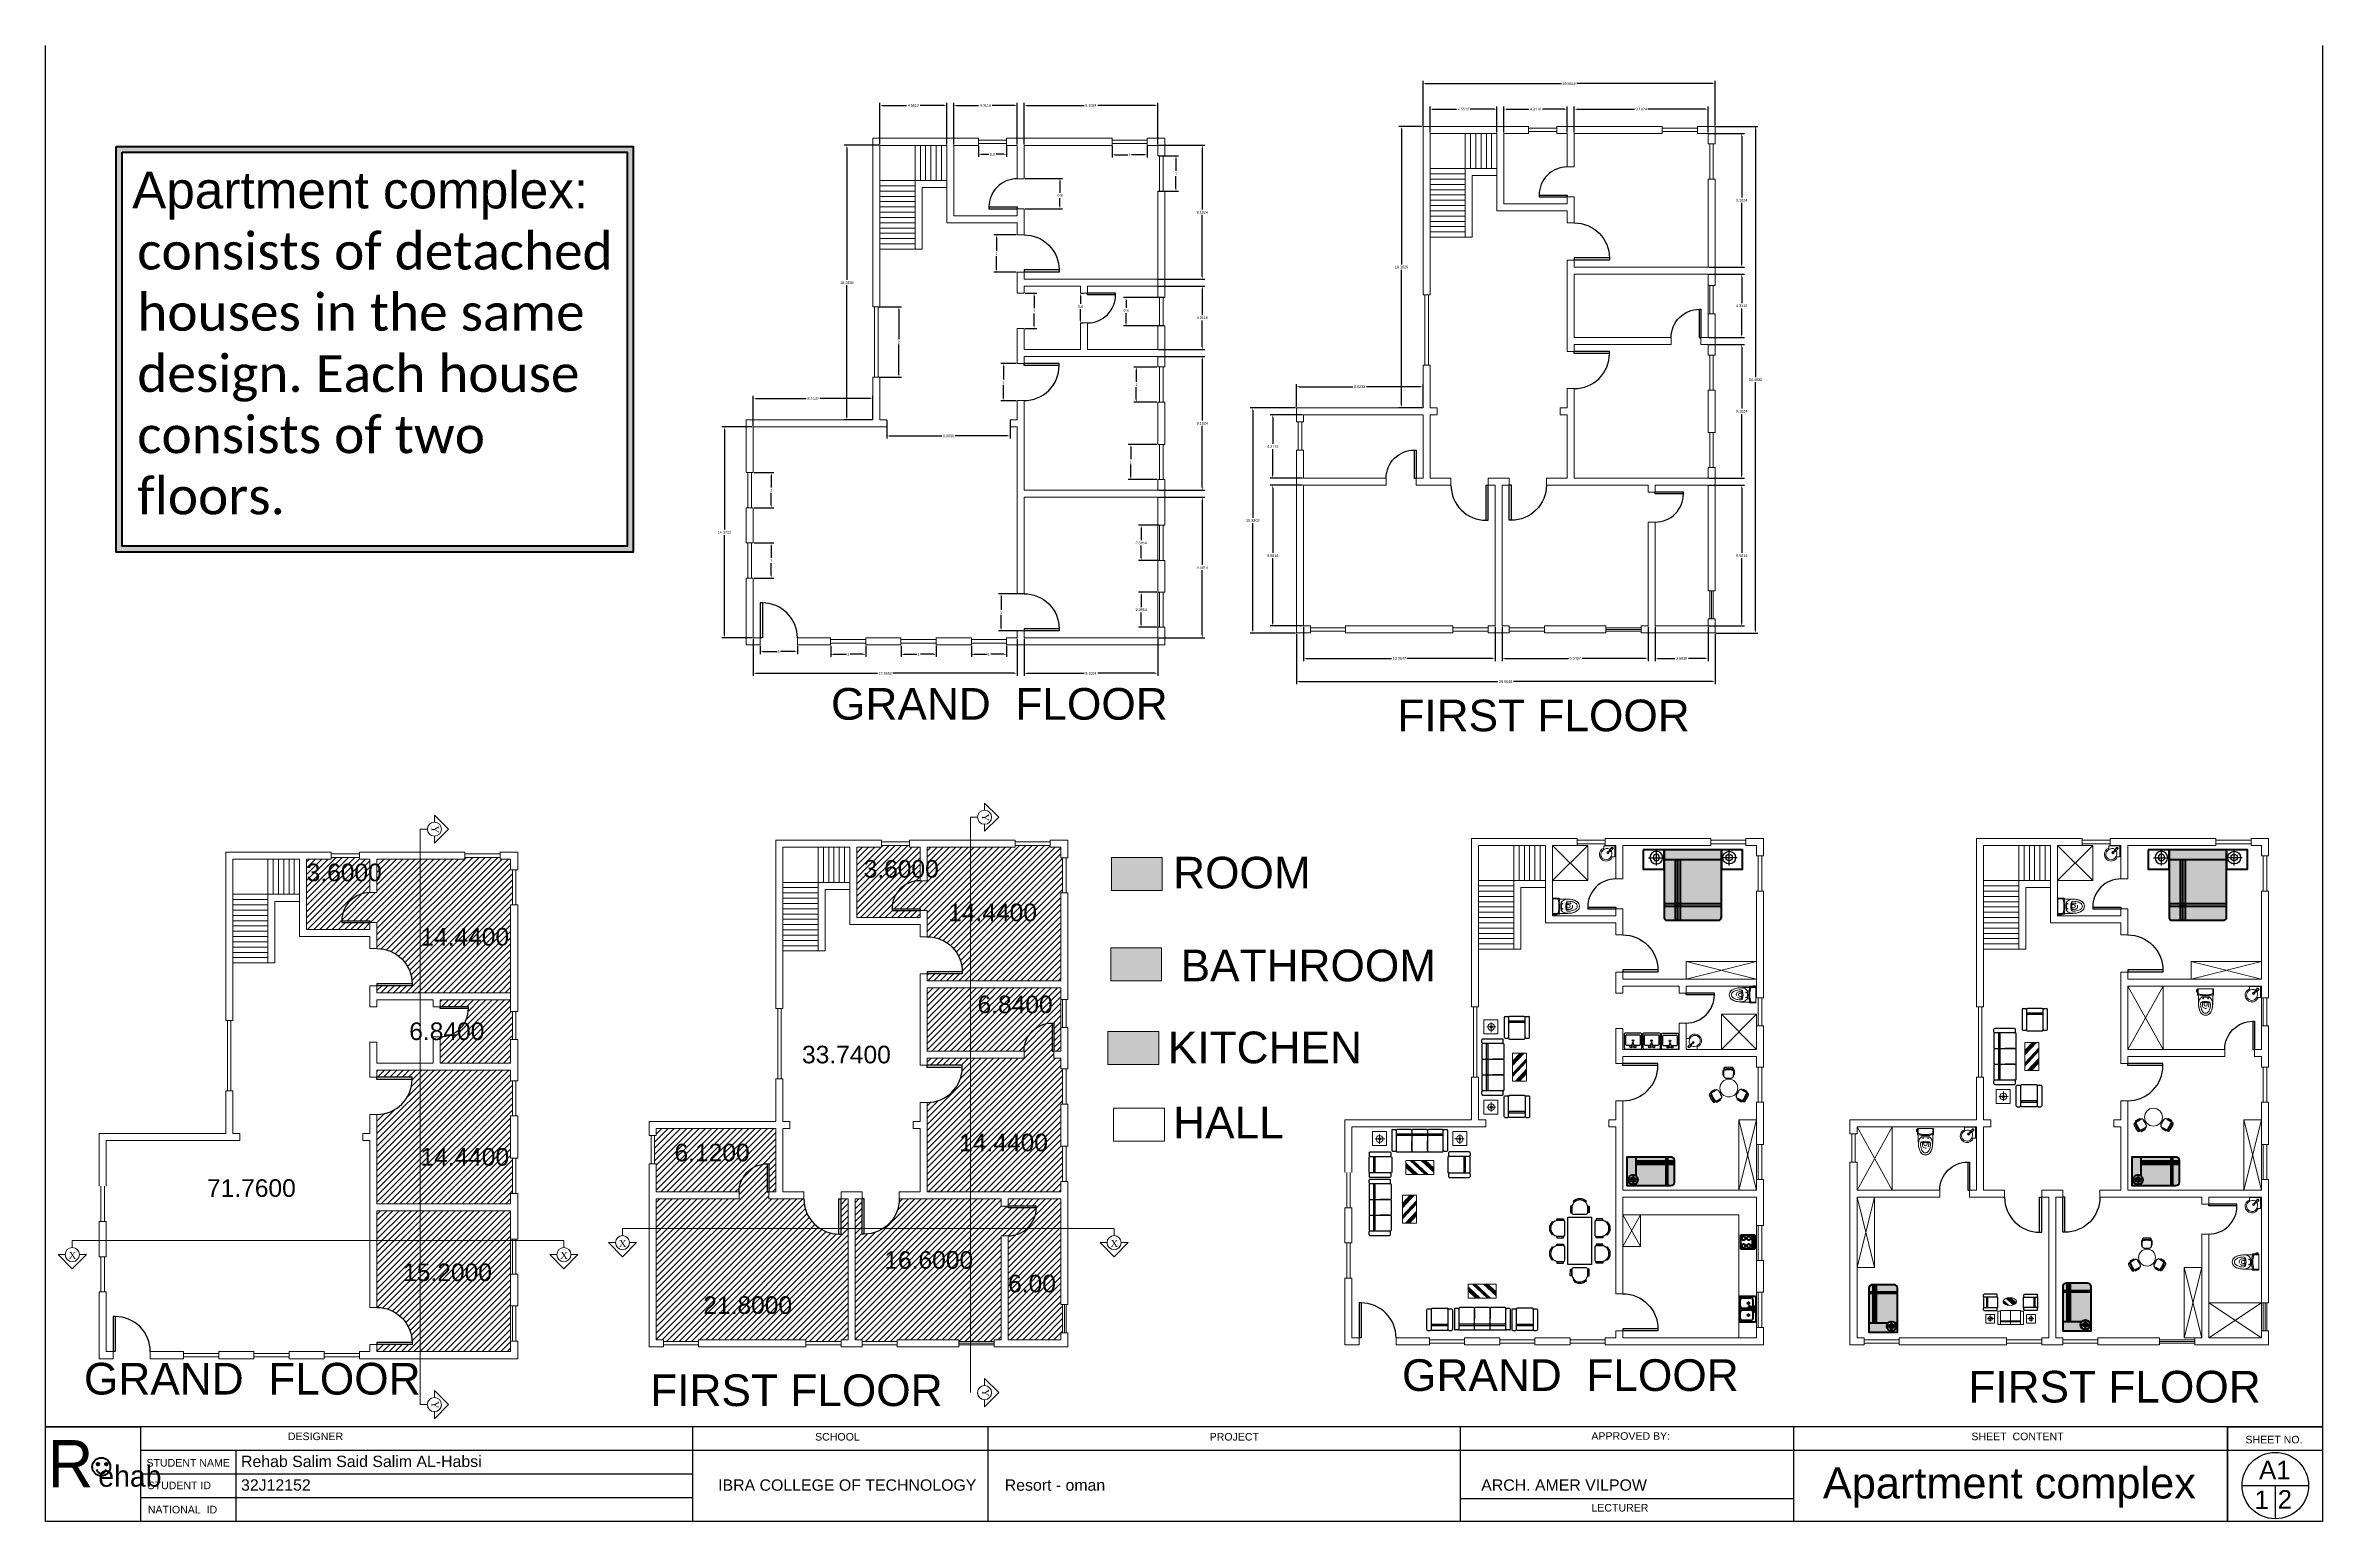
# Model space of a CAD drawing. Header units: inches. Extents: x -179 to 300, y 123 to 718.
# Drawn here: x 144.9 to 299.9, y 255.3 to 355.8 of the extents above; entities that cross this region are included whole.
import ezdxf

# ---------------------------------------------------------------- set-up
doc = ezdxf.new("R2010")
doc.units = ezdxf.units.IN
doc.header["$MEASUREMENT"] = 0
doc.linetypes.add('ACAD_ISO02W100', pattern=[15, 12, -3])
for name, color, linetype in [('FUR', 6, 'Continuous'), ('TOIL', 250, 'Continuous'), ('厨具', 250, 'Continuous')]:
    doc.layers.add(name, color=color, linetype=linetype)
doc.styles.get("Standard").update_dxf_attribs({"font": 'arial.ttf'})
doc.dimstyles.get("Standard").update_dxf_attribs({"dimtxt": 0.18, "dimasz": 0.18, "dimexe": 0.18, "dimexo": 0.0625, "dimgap": 0.09, "dimtad": 0, "dimtih": 1, "dimtoh": 1, "dimdec": 4, "dimzin": 0, "dimdsep": 46, "dimtxsty": 'Standard', "dimcen": 0.09, "dimadec": 0, "dimazin": 0, "dimtfac": 1, "dimtdec": 4, "dimtofl": 0, "dimtmove": 0, "dimatfit": 3, "dimfxl": 1, "dimtolj": 1, "dimtzin": 0, "dimarcsym": 0})
pattern_1 = [(45, (720.73677, -149.10645), (-0.21172193, 0.21172193), [])]

msp = doc.modelspace()

# ---------------------------------------------------------------- texts
at = {"color": 18, "true_color": 0x000000}
for s, height, p in [('DESIGNER', 0.515359, (161.35815, 260.7963)), ('SCHOOL', 0.515359, (197.25886, 260.76622)), ('PROJECT', 0.515359, (224.12314, 260.76622)), ('APPROVED BY:', 0.5153587, (250.11521, 260.81782)), ('SHEET  CONTENT', 0.5153587, (275.98885, 260.78962)), ('SHEET NO.', 0.515359, (294.65549, 260.57504)), ('STUDENT NAME', 0.5153587, (151.73124, 258.99104)), ('STUDENT ID', 0.515359, (151.80516, 257.45442)), ('NATIONAL  ID', 0.5153587, (151.82363, 255.80698)), ('LECTURER', 0.515359, (250.11521, 255.93395))]:
    msp.add_text(s, height=height, dxfattribs=at).set_placement(p)
at = {"color": 3}
for s, p in [('Rehab Salim Said Salim AL-Habsi', (158.16833, 258.96301)), ('32J12152', (158.16833, 257.35252)), ('IBRA COLLEGE OF TECHNOLOGY', (190.65683, 257.34905)), ('Resort - oman', (210.17012, 257.34905)), ('ARCH. AMER VILPOW', (242.6145, 257.34905))]:
    msp.add_text(s, height=0.773038, dxfattribs=at).set_placement(p)
at = {"color": 5}
msp.add_text('Apartment complex', height=2.110335, dxfattribs=at).set_placement((265.87914, 256.82324))
at = {"color": 140}
msp.add_text('A1', height=1.252322, dxfattribs=at).set_placement((295.57987, 258.13538))
at = {"color": 1}
for s, p in [('2', (296.84988, 256.13935)), ('1', (295.26871, 256.10531))]:
    msp.add_text(s, height=1.25232, dxfattribs=at).set_placement(p)
at = {"color": 1, "lineweight": 100, "insert": (150.75256, 347.15904), "char_height": 2.5, "width": 32.2896487, "attachment_point": 1}
msp.add_mtext('Apartment complex:\\P', dxfattribs=at)
at = {"lineweight": 0, "attachment_point": 1}
for s, width, heights, insert, char_height in [('{\\fCalibri|b0|i0|c0|p34;consists of detached houses in the same design. Each house consists of two floors.}', 32.3232473, [20.13782], (151.10538, 342.99835), 2.5), ('GRAND  FLOOR', 26.0942073, [0], (198.34493, 312.00393), 2.1558242), ('FIRST FLOOR', 20.9849835, [0], (236.90203, 311.21625), 2.1558242), ('ROOM', 12, [0], (221.63685, 300.51444), 2.155824), ('BATHROOM', 12, [0], (222.14346, 294.19222), 2.155824), ('KITCHEN', 12, [0], (221.27377, 288.61252), 2.155824), ('HALL', 12, [0], (221.63685, 283.49919), 2.155824), ('GRAND  FLOOR', 26.0942073, [0], (147.47364, 266.05641), 2.1558242), ('FIRST FLOOR', 20.9849835, [0], (186.03075, 265.26873), 2.1558242), ('GRAND  FLOOR', 26.0942073, [0], (237.22334, 266.29999), 2.1558242), ('FIRST FLOOR', 20.9849835, [0], (275.78045, 265.51231), 2.1558242), ('{\\fBlackadder ITC|b0|i0|c0|p82;ehab}', 2.1558242, [0], (148.44939, 259.06928), 1.4471532)]:
    msp.add_mtext_dynamic_manual_height_columns(s, width=width, gutter_width=1, heights=heights, dxfattribs=dict(at, insert=insert, char_height=char_height))
at = {"color": 1, "lineweight": 0, "char_height": 0.479072, "width": 0.279424, "attachment_point": 1, "rotation": 270}
for insert in [(171.63416, 302.64317), (209.09837, 303.45715), (209.09837, 264.27625), (171.63416, 263.46228)]:
    msp.add_mtext('{\\fTimes New Roman|b0|i0|c0|p18;Y}', dxfattribs=dict(at, insert=insert))
at = {"lineweight": 0, "char_height": 1.19768, "attachment_point": 1}
for s, insert, width in [('3.6000', (162.63535, 300.04737), 5.2155455), ('3.6000', (200.56348, 300.29172), 5.2155455), ('14.4400', (206.31927, 297.32818), 6.0750812), ('14.4400', (170.37724, 295.66609), 6.0750812), (' 6.8400', (207.85213, 291.05949), 5.7774176), (' 6.8400', (169.15683, 289.23511), 5.7774176), ('33.7400', (196.36602, 287.64847), 6.1926025), ('14.4400', (170.37724, 280.67991), 6.0750812), ('6.1200', (187.684, 280.97503), 5.2232659), ('14.4400', (207.06473, 281.65993), 6.0750812), ('71.7600', (155.84996, 278.55803), 6.1831665), ('15.2000', (169.20537, 272.81911), 6.0750812)]:
    msp.add_mtext(s, dxfattribs=dict(at, insert=insert, width=width))
at = {"color": 1, "lineweight": 0, "char_height": 0.479072, "width": 0.279424, "attachment_point": 7}
for insert in [(183.89541, 273.94174), (217.3701, 273.94174), (146.4312, 273.12776), (179.90589, 273.12776)]:
    msp.add_mtext('{\\fTimes New Roman|b0|i0|c0|p18;X}', dxfattribs=dict(at, insert=insert))
at = {"color": 32, "lineweight": 0, "char_height": 1.19768, "attachment_point": 1}
for s, insert, width in [('16.6000', (201.97266, 273.66121), 6.0750812), ('6.00', (210.39961, 272.05713), 5.2232659), ('21.8000', (189.64524, 270.58743), 6.2149058)]:
    msp.add_mtext(s, dxfattribs=dict(at, insert=insert, width=width))
at = {"color": 5, "lineweight": 0, "insert": (145.00949, 260.79848), "char_height": 3.2103233, "attachment_point": 1}
msp.add_mtext_dynamic_manual_height_columns('{\\fBlackadder ITC|b0|i0|c0|p82;R}', width=2.1558242, gutter_width=1, heights=[0], dxfattribs=at)

# ---------------------------------------------------------------- blocks, each defined once
blk = doc.blocks.new('DESK4')
at = {"color": 0}
for p, q in [((0, 1), (-0.06, 1)), ((0, 0), (-0.06, 0))]:
    blk.add_line(p, q, dxfattribs=at)
blk.add_lwpolyline([(-0.06, 1), (-0.06, 0)], dxfattribs=at)
blk.add_lwpolyline([(1, 0, 0.414214), (0, 1), (0, 0)], format="xyb", dxfattribs=at)
blk = doc.blocks.new('*D218')
at = {"color": 0, "lineweight": -2, "transparency": 16777216}
for p, q in [((248.95, 349.83), (248.95, 351.6)), ((249.13, 351.42), (253.04, 351.42)), ((257.88, 351.42), (253.97, 351.42)), ((258.06, 349.83), (258.06, 351.6))]:
    blk.add_line(p, q, dxfattribs=at)
at = {"color": 0, "lineweight": 100, "transparency": 16777216}
for points in [[(249.13, 351.45), (249.13, 351.39), (248.95, 351.42)], [(257.88, 351.45), (257.88, 351.39), (258.06, 351.42)]]:
    blk.add_solid(points, dxfattribs=at)
at = {"layer": 'Defpoints', "color": 0, "lineweight": 100, "transparency": 16777216}
for p in [(248.95, 351.42), (248.95, 349.77), (258.06, 349.77)]:
    blk.add_point(p, dxfattribs=at)
at = {"color": 0, "lineweight": 0, "transparency": 16777216, "insert": (253.51, 351.42), "char_height": 0.18, "attachment_point": 5}
blk.add_mtext('\\A1;9.1024', dxfattribs=at)
blk = doc.blocks.new('*D219')
at = {"color": 0, "lineweight": -2, "transparency": 16777216}
for p, q in [((244.16, 349.83), (244.16, 351.6)), ((244.34, 351.42), (245.85, 351.42)), ((248.29, 351.42), (246.79, 351.42)), ((248.47, 349.83), (248.47, 351.6))]:
    blk.add_line(p, q, dxfattribs=at)
at = {"color": 0, "lineweight": 100, "transparency": 16777216}
for points in [[(244.34, 351.45), (244.34, 351.39), (244.16, 351.42)], [(248.29, 351.45), (248.29, 351.39), (248.47, 351.42)]]:
    blk.add_solid(points, dxfattribs=at)
at = {"layer": 'Defpoints', "color": 0, "lineweight": 100, "transparency": 16777216}
for p in [(244.16, 351.42), (244.16, 349.77), (248.47, 349.77)]:
    blk.add_point(p, dxfattribs=at)
at = {"color": 0, "lineweight": 0, "transparency": 16777216, "insert": (246.32, 351.42), "char_height": 0.18, "attachment_point": 5}
blk.add_mtext('\\A1;4.3116', dxfattribs=at)
blk = doc.blocks.new('*D220')
at = {"color": 0, "lineweight": -2, "transparency": 16777216}
for p, q in [((239.13, 349.83), (239.13, 351.6)), ((239.31, 351.42), (240.94, 351.42)), ((243.5, 351.42), (241.87, 351.42)), ((243.68, 349.83), (243.68, 351.6))]:
    blk.add_line(p, q, dxfattribs=at)
at = {"color": 0, "lineweight": 100, "transparency": 16777216}
for points in [[(239.31, 351.45), (239.31, 351.39), (239.13, 351.42)], [(243.5, 351.45), (243.5, 351.39), (243.68, 351.42)]]:
    blk.add_solid(points, dxfattribs=at)
at = {"layer": 'Defpoints', "color": 0, "lineweight": 100, "transparency": 16777216}
for p in [(239.13, 351.42), (239.13, 349.77), (243.68, 349.77)]:
    blk.add_point(p, dxfattribs=at)
at = {"color": 0, "lineweight": 0, "transparency": 16777216, "insert": (241.41, 351.42), "char_height": 0.18, "attachment_point": 5}
blk.add_mtext('\\A1;4.5512', dxfattribs=at)
blk = doc.blocks.new('*D221')
at = {"color": 0, "lineweight": -2, "transparency": 16777216}
for p, q in [((258.12, 349.77), (260.53, 349.77)), ((260.35, 349.59), (260.35, 345.4)), ((260.35, 340.85), (260.35, 345.04)), ((258.12, 340.67), (260.53, 340.67))]:
    blk.add_line(p, q, dxfattribs=at)
at = {"color": 0, "lineweight": 100, "transparency": 16777216}
for points in [[(260.32, 349.59), (260.38, 349.59), (260.35, 349.77)], [(260.32, 340.85), (260.38, 340.85), (260.35, 340.67)]]:
    blk.add_solid(points, dxfattribs=at)
at = {"layer": 'Defpoints', "color": 0, "lineweight": 100, "transparency": 16777216}
for p in [(258.06, 349.77), (258.06, 340.67), (260.35, 340.67)]:
    blk.add_point(p, dxfattribs=at)
at = {"color": 0, "lineweight": 0, "transparency": 16777216, "insert": (260.35, 345.22), "char_height": 0.18, "attachment_point": 5}
blk.add_mtext('\\A1;9.1024', dxfattribs=at)
blk = doc.blocks.new('*D222')
at = {"color": 0, "lineweight": -2, "transparency": 16777216}
for p, q in [((258.12, 340.19), (260.53, 340.19)), ((260.35, 340.01), (260.35, 338.21)), ((260.35, 336.06), (260.35, 337.85)), ((258.12, 335.88), (260.53, 335.88))]:
    blk.add_line(p, q, dxfattribs=at)
at = {"color": 0, "lineweight": 100, "transparency": 16777216}
for points in [[(260.32, 340.01), (260.38, 340.01), (260.35, 340.19)], [(260.32, 336.06), (260.38, 336.06), (260.35, 335.88)]]:
    blk.add_solid(points, dxfattribs=at)
at = {"layer": 'Defpoints', "color": 0, "lineweight": 100, "transparency": 16777216}
for p in [(258.06, 340.19), (258.06, 335.88), (260.35, 335.88)]:
    blk.add_point(p, dxfattribs=at)
at = {"color": 0, "lineweight": 0, "transparency": 16777216, "insert": (260.35, 338.03), "char_height": 0.18, "attachment_point": 5}
blk.add_mtext('\\A1;4.3116', dxfattribs=at)
blk = doc.blocks.new('*D223')
at = {"color": 0, "lineweight": -2, "transparency": 16777216}
for p, q in [((258.12, 335.4), (260.53, 335.4)), ((260.35, 335.22), (260.35, 331.03)), ((260.35, 326.47), (260.35, 330.66)), ((258.12, 326.29), (260.53, 326.29))]:
    blk.add_line(p, q, dxfattribs=at)
at = {"color": 0, "lineweight": 100, "transparency": 16777216}
for points in [[(260.32, 335.22), (260.38, 335.22), (260.35, 335.4)], [(260.32, 326.47), (260.38, 326.47), (260.35, 326.29)]]:
    blk.add_solid(points, dxfattribs=at)
at = {"layer": 'Defpoints', "color": 0, "lineweight": 100, "transparency": 16777216}
for p in [(258.06, 335.4), (258.06, 326.29), (260.35, 326.29)]:
    blk.add_point(p, dxfattribs=at)
at = {"color": 0, "lineweight": 0, "transparency": 16777216, "insert": (260.35, 330.85), "char_height": 0.18, "attachment_point": 5}
blk.add_mtext('\\A1;9.1024', dxfattribs=at)
blk = doc.blocks.new('*D224')
at = {"color": 0, "lineweight": -2, "transparency": 16777216}
for p, q in [((258.12, 325.82), (260.53, 325.82)), ((260.35, 325.64), (260.35, 321.21)), ((260.35, 316.41), (260.35, 320.84)), ((258.12, 316.23), (260.53, 316.23))]:
    blk.add_line(p, q, dxfattribs=at)
at = {"color": 0, "lineweight": 100, "transparency": 16777216}
for points in [[(260.32, 325.64), (260.38, 325.64), (260.35, 325.82)], [(260.32, 316.41), (260.38, 316.41), (260.35, 316.23)]]:
    blk.add_solid(points, dxfattribs=at)
at = {"layer": 'Defpoints', "color": 0, "lineweight": 100, "transparency": 16777216}
for p in [(258.06, 325.82), (258.06, 316.23), (260.35, 316.23)]:
    blk.add_point(p, dxfattribs=at)
at = {"color": 0, "lineweight": 0, "transparency": 16777216, "insert": (260.35, 321.02), "char_height": 0.18, "attachment_point": 5}
blk.add_mtext('\\A1;9.5814', dxfattribs=at)
blk = doc.blocks.new('*D225')
at = {"color": 0, "lineweight": -2, "transparency": 16777216}
for p, q in [((254.46, 316.17), (254.46, 313.84)), ((258.06, 316.17), (258.06, 313.84)), ((254.64, 314.02), (255.8, 314.02)), ((257.88, 314.02), (256.72, 314.02))]:
    blk.add_line(p, q, dxfattribs=at)
at = {"color": 0, "lineweight": 100, "transparency": 16777216}
for points in [[(254.64, 314.05), (254.64, 313.99), (254.46, 314.02)], [(257.88, 314.05), (257.88, 313.99), (258.06, 314.02)]]:
    blk.add_solid(points, dxfattribs=at)
at = {"layer": 'Defpoints', "color": 0, "lineweight": 100, "transparency": 16777216}
for p in [(254.46, 316.23), (258.06, 316.23), (254.46, 314.02)]:
    blk.add_point(p, dxfattribs=at)
at = {"color": 0, "lineweight": 0, "transparency": 16777216, "insert": (256.26, 314.02), "char_height": 0.18, "attachment_point": 5}
blk.add_mtext('\\A1;3.5930', dxfattribs=at)
blk = doc.blocks.new('*D226')
at = {"color": 0, "lineweight": -2, "transparency": 16777216}
for p, q in [((244.04, 316.17), (244.04, 313.84)), ((253.98, 316.17), (253.98, 313.84)), ((244.22, 314.02), (248.55, 314.02)), ((253.8, 314.02), (249.48, 314.02))]:
    blk.add_line(p, q, dxfattribs=at)
at = {"color": 0, "lineweight": 100, "transparency": 16777216}
for points in [[(244.22, 314.05), (244.22, 313.99), (244.04, 314.02)], [(253.8, 314.05), (253.8, 313.99), (253.98, 314.02)]]:
    blk.add_solid(points, dxfattribs=at)
at = {"layer": 'Defpoints', "color": 0, "lineweight": 100, "transparency": 16777216}
for p in [(244.04, 316.23), (253.98, 316.23), (244.04, 314.02)]:
    blk.add_point(p, dxfattribs=at)
at = {"color": 0, "lineweight": 0, "transparency": 16777216, "insert": (249.01, 314.02), "char_height": 0.18, "attachment_point": 5}
blk.add_mtext('\\A1;9.9407', dxfattribs=at)
blk = doc.blocks.new('*D227')
at = {"color": 0, "lineweight": -2, "transparency": 16777216}
for p, q in [((230.51, 316.17), (230.51, 313.84)), ((243.56, 316.17), (243.56, 313.84)), ((230.69, 314.02), (236.51, 314.02)), ((243.38, 314.02), (237.56, 314.02))]:
    blk.add_line(p, q, dxfattribs=at)
at = {"color": 0, "lineweight": 100, "transparency": 16777216}
for points in [[(230.69, 314.05), (230.69, 313.99), (230.51, 314.02)], [(243.38, 314.05), (243.38, 313.99), (243.56, 314.02)]]:
    blk.add_solid(points, dxfattribs=at)
at = {"layer": 'Defpoints', "color": 0, "lineweight": 100, "transparency": 16777216}
for p in [(230.51, 316.23), (243.56, 316.23), (230.51, 314.02)]:
    blk.add_point(p, dxfattribs=at)
at = {"color": 0, "lineweight": 0, "transparency": 16777216, "insert": (237.04, 314.02), "char_height": 0.18, "attachment_point": 5}
blk.add_mtext('\\A1;13.0547', dxfattribs=at)
blk = doc.blocks.new('*D228')
at = {"color": 0, "lineweight": -2, "transparency": 16777216}
for p, q in [((230.45, 325.82), (228.24, 325.82)), ((228.42, 325.64), (228.42, 321.21)), ((228.42, 316.41), (228.42, 320.84)), ((230.45, 316.23), (228.24, 316.23))]:
    blk.add_line(p, q, dxfattribs=at)
at = {"color": 0, "lineweight": 100, "transparency": 16777216}
for points in [[(228.39, 325.64), (228.45, 325.64), (228.42, 325.82)], [(228.39, 316.41), (228.45, 316.41), (228.42, 316.23)]]:
    blk.add_solid(points, dxfattribs=at)
at = {"layer": 'Defpoints', "color": 0, "lineweight": 100, "transparency": 16777216}
for p in [(230.51, 325.82), (228.42, 316.23), (230.51, 316.23)]:
    blk.add_point(p, dxfattribs=at)
at = {"color": 0, "lineweight": 0, "transparency": 16777216, "insert": (228.42, 321.02), "char_height": 0.18, "attachment_point": 5}
blk.add_mtext('\\A1;9.5814', dxfattribs=at)
blk = doc.blocks.new('*D229')
at = {"color": 0, "lineweight": -2, "transparency": 16777216}
for p, q in [((230.45, 330.61), (228.24, 330.61)), ((228.42, 330.43), (228.42, 328.63)), ((228.42, 326.47), (228.42, 328.27)), ((230.45, 326.29), (228.24, 326.29))]:
    blk.add_line(p, q, dxfattribs=at)
at = {"color": 0, "lineweight": 100, "transparency": 16777216}
for points in [[(228.39, 330.43), (228.45, 330.43), (228.42, 330.61)], [(228.39, 326.47), (228.45, 326.47), (228.42, 326.29)]]:
    blk.add_solid(points, dxfattribs=at)
at = {"layer": 'Defpoints', "color": 0, "lineweight": 100, "transparency": 16777216}
for p in [(230.51, 330.61), (228.42, 326.29), (230.51, 326.29)]:
    blk.add_point(p, dxfattribs=at)
at = {"color": 0, "lineweight": 0, "transparency": 16777216, "insert": (228.42, 328.45), "char_height": 0.18, "attachment_point": 5}
blk.add_mtext('\\A1;4.3116', dxfattribs=at)
blk = doc.blocks.new('*D230')
at = {"color": 0, "lineweight": -2, "transparency": 16777216}
for p, q in [((211.49, 349.02), (211.49, 351.86)), ((211.67, 351.68), (215.58, 351.68)), ((220.41, 351.68), (216.5, 351.68)), ((220.59, 349.02), (220.59, 351.86))]:
    blk.add_line(p, q, dxfattribs=at)
at = {"color": 0, "lineweight": 100, "transparency": 16777216}
for points in [[(211.67, 351.71), (211.67, 351.65), (211.49, 351.68)], [(220.41, 351.71), (220.41, 351.65), (220.59, 351.68)]]:
    blk.add_solid(points, dxfattribs=at)
at = {"layer": 'Defpoints', "color": 0, "lineweight": 100, "transparency": 16777216}
for p in [(211.49, 351.68), (211.49, 348.96), (220.59, 348.96)]:
    blk.add_point(p, dxfattribs=at)
at = {"color": 0, "lineweight": 0, "transparency": 16777216, "insert": (216.04, 351.68), "char_height": 0.18, "attachment_point": 5}
blk.add_mtext('\\A1;9.1024', dxfattribs=at)
blk = doc.blocks.new('*D231')
at = {"color": 0, "lineweight": -2, "transparency": 16777216}
for p, q in [((206.7, 349.02), (206.7, 351.86)), ((206.88, 351.68), (208.39, 351.68)), ((210.83, 351.68), (209.32, 351.68)), ((211.01, 349.02), (211.01, 351.86))]:
    blk.add_line(p, q, dxfattribs=at)
at = {"color": 0, "lineweight": 100, "transparency": 16777216}
for points in [[(206.88, 351.71), (206.88, 351.65), (206.7, 351.68)], [(210.83, 351.71), (210.83, 351.65), (211.01, 351.68)]]:
    blk.add_solid(points, dxfattribs=at)
at = {"layer": 'Defpoints', "color": 0, "lineweight": 100, "transparency": 16777216}
for p in [(206.7, 351.68), (206.7, 348.96), (211.01, 348.96)]:
    blk.add_point(p, dxfattribs=at)
at = {"color": 0, "lineweight": 0, "transparency": 16777216, "insert": (208.85, 351.68), "char_height": 0.18, "attachment_point": 5}
blk.add_mtext('\\A1;4.3116', dxfattribs=at)
blk = doc.blocks.new('*D232')
at = {"color": 0, "lineweight": -2, "transparency": 16777216}
for p, q in [((201.67, 349.02), (201.67, 351.86)), ((201.85, 351.68), (203.48, 351.68)), ((206.04, 351.68), (204.41, 351.68)), ((206.22, 349.02), (206.22, 351.86))]:
    blk.add_line(p, q, dxfattribs=at)
at = {"color": 0, "lineweight": 100, "transparency": 16777216}
for points in [[(201.85, 351.71), (201.85, 351.65), (201.67, 351.68)], [(206.04, 351.71), (206.04, 351.65), (206.22, 351.68)]]:
    blk.add_solid(points, dxfattribs=at)
at = {"layer": 'Defpoints', "color": 0, "lineweight": 100, "transparency": 16777216}
for p in [(201.67, 351.68), (201.67, 348.96), (206.22, 348.96)]:
    blk.add_point(p, dxfattribs=at)
at = {"color": 0, "lineweight": 0, "transparency": 16777216, "insert": (203.94, 351.68), "char_height": 0.18, "attachment_point": 5}
blk.add_mtext('\\A1;4.5512', dxfattribs=at)
blk = doc.blocks.new('*D233')
at = {"color": 0, "lineweight": -2, "transparency": 16777216}
for p, q in [((220.65, 348.96), (223.8, 348.96)), ((223.62, 348.78), (223.62, 344.59)), ((223.62, 340.03), (223.62, 344.22)), ((220.65, 339.85), (223.8, 339.85))]:
    blk.add_line(p, q, dxfattribs=at)
at = {"color": 0, "lineweight": 100, "transparency": 16777216}
for points in [[(223.59, 348.78), (223.65, 348.78), (223.62, 348.96)], [(223.59, 340.03), (223.65, 340.03), (223.62, 339.85)]]:
    blk.add_solid(points, dxfattribs=at)
at = {"layer": 'Defpoints', "color": 0, "lineweight": 100, "transparency": 16777216}
for p in [(220.59, 348.96), (220.59, 339.85), (223.62, 339.85)]:
    blk.add_point(p, dxfattribs=at)
at = {"color": 0, "lineweight": 0, "transparency": 16777216, "insert": (223.62, 344.4), "char_height": 0.18, "attachment_point": 5}
blk.add_mtext('\\A1;9.1024', dxfattribs=at)
blk = doc.blocks.new('*D234')
at = {"color": 0, "lineweight": -2, "transparency": 16777216}
for p, q in [((220.65, 339.37), (223.8, 339.37)), ((223.62, 339.19), (223.62, 337.4)), ((223.62, 335.24), (223.62, 337.04)), ((220.65, 335.06), (223.8, 335.06))]:
    blk.add_line(p, q, dxfattribs=at)
at = {"color": 0, "lineweight": 100, "transparency": 16777216}
for points in [[(223.59, 339.19), (223.65, 339.19), (223.62, 339.37)], [(223.59, 335.24), (223.65, 335.24), (223.62, 335.06)]]:
    blk.add_solid(points, dxfattribs=at)
at = {"layer": 'Defpoints', "color": 0, "lineweight": 100, "transparency": 16777216}
for p in [(220.59, 339.37), (220.59, 335.06), (223.62, 335.06)]:
    blk.add_point(p, dxfattribs=at)
at = {"color": 0, "lineweight": 0, "transparency": 16777216, "insert": (223.62, 337.22), "char_height": 0.18, "attachment_point": 5}
blk.add_mtext('\\A1;4.3116', dxfattribs=at)
blk = doc.blocks.new('*D235')
at = {"color": 0, "lineweight": -2, "transparency": 16777216}
for p, q in [((220.65, 334.58), (223.8, 334.58)), ((223.62, 334.4), (223.62, 330.21)), ((223.62, 325.66), (223.62, 329.85)), ((220.65, 325.48), (223.8, 325.48))]:
    blk.add_line(p, q, dxfattribs=at)
at = {"color": 0, "lineweight": 100, "transparency": 16777216}
for points in [[(223.59, 334.4), (223.65, 334.4), (223.62, 334.58)], [(223.59, 325.66), (223.65, 325.66), (223.62, 325.48)]]:
    blk.add_solid(points, dxfattribs=at)
at = {"layer": 'Defpoints', "color": 0, "lineweight": 100, "transparency": 16777216}
for p in [(220.59, 334.58), (220.59, 325.48), (223.62, 325.48)]:
    blk.add_point(p, dxfattribs=at)
at = {"color": 0, "lineweight": 0, "transparency": 16777216, "insert": (223.62, 330.03), "char_height": 0.18, "attachment_point": 5}
blk.add_mtext('\\A1;9.1024', dxfattribs=at)
blk = doc.blocks.new('*D236')
at = {"color": 0, "lineweight": -2, "transparency": 16777216}
for p, q in [((220.65, 325), (223.8, 325)), ((223.62, 324.82), (223.62, 320.39)), ((223.62, 315.6), (223.62, 320.03)), ((220.65, 315.42), (223.8, 315.42))]:
    blk.add_line(p, q, dxfattribs=at)
at = {"color": 0, "lineweight": 100, "transparency": 16777216}
for points in [[(223.59, 324.82), (223.65, 324.82), (223.62, 325)], [(223.59, 315.6), (223.65, 315.6), (223.62, 315.42)]]:
    blk.add_solid(points, dxfattribs=at)
at = {"layer": 'Defpoints', "color": 0, "lineweight": 100, "transparency": 16777216}
for p in [(220.59, 325), (220.59, 315.42), (223.62, 315.42)]:
    blk.add_point(p, dxfattribs=at)
at = {"color": 0, "lineweight": 0, "transparency": 16777216, "insert": (223.62, 320.21), "char_height": 0.18, "attachment_point": 5}
blk.add_mtext('\\A1;9.5814', dxfattribs=at)
blk = doc.blocks.new('*D185')
at = {"color": 0, "lineweight": -2, "transparency": 16777216}
for p, q in [((211.49, 315.36), (211.49, 312.83)), ((220.59, 315.36), (220.59, 312.83)), ((211.67, 313.01), (215.58, 313.01)), ((220.41, 313.01), (216.5, 313.01))]:
    blk.add_line(p, q, dxfattribs=at)
at = {"color": 0, "lineweight": 100, "transparency": 16777216}
for points in [[(211.67, 313.04), (211.67, 312.98), (211.49, 313.01)], [(220.41, 313.04), (220.41, 312.98), (220.59, 313.01)]]:
    blk.add_solid(points, dxfattribs=at)
at = {"layer": 'Defpoints', "color": 0, "lineweight": 100, "transparency": 16777216}
for p in [(211.49, 315.42), (220.59, 315.42), (211.49, 313.01)]:
    blk.add_point(p, dxfattribs=at)
at = {"color": 0, "lineweight": 0, "transparency": 16777216, "insert": (216.04, 313.01), "char_height": 0.18, "attachment_point": 5}
blk.add_mtext('\\A1;9.1024', dxfattribs=at)
blk = doc.blocks.new('*D186')
at = {"color": 0, "lineweight": -2, "transparency": 16777216}
for p, q in [((193.05, 315.36), (193.05, 312.83)), ((211.01, 315.36), (211.01, 312.83)), ((193.23, 313.01), (201.5, 313.01)), ((210.83, 313.01), (202.55, 313.01))]:
    blk.add_line(p, q, dxfattribs=at)
at = {"color": 0, "lineweight": 100, "transparency": 16777216}
for points in [[(193.23, 313.04), (193.23, 312.98), (193.05, 313.01)], [(210.83, 313.04), (210.83, 312.98), (211.01, 313.01)]]:
    blk.add_solid(points, dxfattribs=at)
at = {"layer": 'Defpoints', "color": 0, "lineweight": 100, "transparency": 16777216}
for p in [(193.05, 315.42), (211.01, 315.42), (193.05, 313.01)]:
    blk.add_point(p, dxfattribs=at)
at = {"color": 0, "lineweight": 0, "transparency": 16777216, "insert": (202.03, 313.01), "char_height": 0.18, "attachment_point": 5}
blk.add_mtext('\\A1;17.9652', dxfattribs=at)
blk = doc.blocks.new('*D187')
at = {"color": 0, "lineweight": -2, "transparency": 16777216}
for p, q in [((192.98, 329.79), (190.91, 329.79)), ((191.09, 329.61), (191.09, 322.79)), ((191.09, 315.6), (191.09, 322.42)), ((192.98, 315.42), (190.91, 315.42))]:
    blk.add_line(p, q, dxfattribs=at)
at = {"color": 0, "lineweight": 100, "transparency": 16777216}
for points in [[(191.06, 329.61), (191.12, 329.61), (191.09, 329.79)], [(191.06, 315.6), (191.12, 315.6), (191.09, 315.42)]]:
    blk.add_solid(points, dxfattribs=at)
at = {"layer": 'Defpoints', "color": 0, "lineweight": 100, "transparency": 16777216}
for p in [(191.09, 329.79), (193.05, 329.79), (193.05, 315.42)]:
    blk.add_point(p, dxfattribs=at)
at = {"color": 0, "lineweight": 0, "transparency": 16777216, "insert": (191.09, 322.61), "char_height": 0.18, "attachment_point": 5}
blk.add_mtext('\\A1;14.3722', dxfattribs=at)
blk = doc.blocks.new('*D188')
at = {"color": 0, "lineweight": -2, "transparency": 16777216}
for p, q in [((193.05, 329.85), (193.05, 331.9)), ((201.19, 330.33), (201.19, 331.9)), ((193.23, 331.72), (196.65, 331.72)), ((201.01, 331.72), (197.58, 331.72))]:
    blk.add_line(p, q, dxfattribs=at)
at = {"color": 0, "lineweight": 100, "transparency": 16777216}
for points in [[(193.23, 331.75), (193.23, 331.69), (193.05, 331.72)], [(201.01, 331.75), (201.01, 331.69), (201.19, 331.72)]]:
    blk.add_solid(points, dxfattribs=at)
at = {"layer": 'Defpoints', "color": 0, "lineweight": 100, "transparency": 16777216}
for p in [(201.19, 331.72), (201.19, 330.27), (193.05, 329.79)]:
    blk.add_point(p, dxfattribs=at)
at = {"color": 0, "lineweight": 0, "transparency": 16777216, "insert": (197.12, 331.72), "char_height": 0.18, "attachment_point": 5}
blk.add_mtext('\\A1;8.1442', dxfattribs=at)
blk = doc.blocks.new('*D189')
at = {"color": 0, "lineweight": -2, "transparency": 16777216}
for p, q in [((201.61, 348.96), (199.24, 348.96)), ((199.42, 348.78), (199.42, 339.8)), ((199.42, 330.45), (199.42, 339.43)), ((201.13, 330.27), (199.24, 330.27))]:
    blk.add_line(p, q, dxfattribs=at)
at = {"color": 0, "lineweight": 100, "transparency": 16777216}
for points in [[(199.39, 348.78), (199.45, 348.78), (199.42, 348.96)], [(199.39, 330.45), (199.45, 330.45), (199.42, 330.27)]]:
    blk.add_solid(points, dxfattribs=at)
at = {"layer": 'Defpoints', "color": 0, "lineweight": 100, "transparency": 16777216}
for p in [(199.42, 348.96), (201.67, 348.96), (201.19, 330.27)]:
    blk.add_point(p, dxfattribs=at)
at = {"color": 0, "lineweight": 0, "transparency": 16777216, "insert": (199.42, 339.61), "char_height": 0.18, "attachment_point": 5}
blk.add_mtext('\\A1;18.6838', dxfattribs=at)
blk = doc.blocks.new('*D190')
at = {"color": 0, "lineweight": -2, "transparency": 16777216}
for p, q in [((258.6, 350.25), (261.46, 350.25)), ((261.28, 350.07), (261.28, 333.18)), ((261.28, 315.93), (261.28, 332.82)), ((258.6, 315.75), (261.46, 315.75))]:
    blk.add_line(p, q, dxfattribs=at)
at = {"color": 0, "lineweight": 100, "transparency": 16777216}
for points in [[(261.25, 350.07), (261.31, 350.07), (261.28, 350.25)], [(261.25, 315.93), (261.31, 315.93), (261.28, 315.75)]]:
    blk.add_solid(points, dxfattribs=at)
at = {"layer": 'Defpoints', "color": 0, "lineweight": 100, "transparency": 16777216}
for p in [(258.54, 350.25), (258.54, 315.75), (261.28, 315.75)]:
    blk.add_point(p, dxfattribs=at)
at = {"color": 0, "lineweight": 0, "transparency": 16777216, "insert": (261.28, 333), "char_height": 0.18, "attachment_point": 5}
blk.add_mtext('\\A1;34.4932', dxfattribs=at)
blk = doc.blocks.new('*D191')
at = {"color": 0, "lineweight": -2, "transparency": 16777216}
for p, q in [((230.03, 315.69), (230.03, 312.26)), ((258.54, 315.69), (258.54, 312.26)), ((230.21, 312.44), (243.75, 312.44)), ((258.36, 312.44), (244.82, 312.44))]:
    blk.add_line(p, q, dxfattribs=at)
at = {"color": 0, "lineweight": 100, "transparency": 16777216}
for points in [[(230.21, 312.47), (230.21, 312.41), (230.03, 312.44)], [(258.36, 312.47), (258.36, 312.41), (258.54, 312.44)]]:
    blk.add_solid(points, dxfattribs=at)
at = {"layer": 'Defpoints', "color": 0, "lineweight": 100, "transparency": 16777216}
for p in [(230.03, 315.75), (258.54, 315.75), (230.03, 312.44)]:
    blk.add_point(p, dxfattribs=at)
at = {"color": 0, "lineweight": 0, "transparency": 16777216, "insert": (244.28, 312.44), "char_height": 0.18, "attachment_point": 5}
blk.add_mtext('\\A1;28.5048', dxfattribs=at)
blk = doc.blocks.new('*D192')
at = {"color": 0, "lineweight": -2, "transparency": 16777216}
for p, q in [((229.97, 331.09), (226.88, 331.09)), ((227.06, 330.91), (227.06, 323.6)), ((227.06, 315.93), (227.06, 323.24)), ((229.97, 315.75), (226.88, 315.75))]:
    blk.add_line(p, q, dxfattribs=at)
at = {"color": 0, "lineweight": 100, "transparency": 16777216}
for points in [[(227.03, 330.91), (227.09, 330.91), (227.06, 331.09)], [(227.03, 315.93), (227.09, 315.93), (227.06, 315.75)]]:
    blk.add_solid(points, dxfattribs=at)
at = {"layer": 'Defpoints', "color": 0, "lineweight": 100, "transparency": 16777216}
for p in [(227.06, 331.09), (230.03, 331.09), (230.03, 315.75)]:
    blk.add_point(p, dxfattribs=at)
at = {"color": 0, "lineweight": 0, "transparency": 16777216, "insert": (227.06, 323.42), "char_height": 0.18, "attachment_point": 5}
blk.add_mtext('\\A1;15.3303', dxfattribs=at)
blk = doc.blocks.new('*D193')
at = {"color": 0, "lineweight": -2, "transparency": 16777216}
for p, q in [((238.59, 350.25), (237.01, 350.25)), ((237.19, 350.07), (237.19, 340.85)), ((237.19, 331.27), (237.19, 340.48)), ((238.59, 331.09), (237.01, 331.09))]:
    blk.add_line(p, q, dxfattribs=at)
at = {"color": 0, "lineweight": 100, "transparency": 16777216}
for points in [[(237.16, 350.07), (237.22, 350.07), (237.19, 350.25)], [(237.16, 331.27), (237.22, 331.27), (237.19, 331.09)]]:
    blk.add_solid(points, dxfattribs=at)
at = {"layer": 'Defpoints', "color": 0, "lineweight": 100, "transparency": 16777216}
for p in [(237.19, 350.25), (238.65, 350.25), (238.65, 331.09)]:
    blk.add_point(p, dxfattribs=at)
at = {"color": 0, "lineweight": 0, "transparency": 16777216, "insert": (237.19, 340.67), "char_height": 0.18, "attachment_point": 5}
blk.add_mtext('\\A1;19.1629', dxfattribs=at)
blk = doc.blocks.new('*D194')
at = {"color": 0, "lineweight": -2, "transparency": 16777216}
for p, q in [((230.03, 331.15), (230.03, 332.7)), ((230.21, 332.52), (233.88, 332.52)), ((238.47, 332.52), (234.81, 332.52)), ((238.65, 331.15), (238.65, 332.7))]:
    blk.add_line(p, q, dxfattribs=at)
at = {"color": 0, "lineweight": 100, "transparency": 16777216}
for points in [[(230.21, 332.55), (230.21, 332.49), (230.03, 332.52)], [(238.47, 332.55), (238.47, 332.49), (238.65, 332.52)]]:
    blk.add_solid(points, dxfattribs=at)
at = {"layer": 'Defpoints', "color": 0, "lineweight": 100, "transparency": 16777216}
for p in [(230.03, 332.52), (230.03, 331.09), (238.65, 331.09)]:
    blk.add_point(p, dxfattribs=at)
at = {"color": 0, "lineweight": 0, "transparency": 16777216, "insert": (234.34, 332.52), "char_height": 0.18, "attachment_point": 5}
blk.add_mtext('\\A1;8.6233', dxfattribs=at)
blk = doc.blocks.new('*D195')
at = {"color": 0, "lineweight": -2, "transparency": 16777216}
for p, q in [((238.65, 350.31), (238.65, 353.34)), ((238.83, 353.16), (248.07, 353.16)), ((258.36, 353.16), (249.12, 353.16)), ((258.54, 350.31), (258.54, 353.34))]:
    blk.add_line(p, q, dxfattribs=at)
at = {"color": 0, "lineweight": 100, "transparency": 16777216}
for points in [[(238.83, 353.19), (238.83, 353.13), (238.65, 353.16)], [(258.36, 353.19), (258.36, 353.13), (258.54, 353.16)]]:
    blk.add_solid(points, dxfattribs=at)
at = {"layer": 'Defpoints', "color": 0, "lineweight": 100, "transparency": 16777216}
for p in [(258.54, 353.16), (238.65, 350.25), (258.54, 350.25)]:
    blk.add_point(p, dxfattribs=at)
at = {"color": 0, "lineweight": 0, "transparency": 16777216, "insert": (248.59, 353.16), "char_height": 0.18, "attachment_point": 5}
blk.add_mtext('\\A1;19.8815', dxfattribs=at)
blk = doc.blocks.new('*D196')
at = {"color": 0, "lineweight": -2, "transparency": 16777216}
for p, q in [((211.43, 318.43), (209.74, 318.43)), ((209.92, 318.25), (209.92, 317.34)), ((209.92, 316.08), (209.92, 316.98)), ((211.43, 315.9), (209.74, 315.9))]:
    blk.add_line(p, q, dxfattribs=at)
at = {"color": 0, "lineweight": 100, "transparency": 16777216}
for points in [[(209.89, 318.25), (209.95, 318.25), (209.92, 318.43)], [(209.89, 316.08), (209.95, 316.08), (209.92, 315.9)]]:
    blk.add_solid(points, dxfattribs=at)
at = {"layer": 'Defpoints', "color": 0, "lineweight": 100, "transparency": 16777216}
for p in [(209.92, 318.43), (211.49, 318.43), (211.49, 315.9)]:
    blk.add_point(p, dxfattribs=at)
at = {"color": 0, "lineweight": 0, "transparency": 16777216, "insert": (209.92, 317.16), "char_height": 0.18, "attachment_point": 5}
blk.add_mtext('\\A1;1', dxfattribs=at)
blk = doc.blocks.new('*D197')
at = {"color": 0, "lineweight": -2, "transparency": 16777216}
for p, q in [((193.52, 314.88), (193.52, 314.32)), ((196.05, 314.88), (196.05, 314.32)), ((193.7, 314.5), (194.67, 314.5)), ((195.87, 314.5), (194.91, 314.5))]:
    blk.add_line(p, q, dxfattribs=at)
at = {"color": 0, "lineweight": 100, "transparency": 16777216}
for points in [[(193.7, 314.53), (193.7, 314.47), (193.52, 314.5)], [(195.87, 314.53), (195.87, 314.47), (196.05, 314.5)]]:
    blk.add_solid(points, dxfattribs=at)
at = {"layer": 'Defpoints', "color": 0, "lineweight": 100, "transparency": 16777216}
for p in [(193.52, 314.94), (196.05, 314.94), (193.52, 314.5)]:
    blk.add_point(p, dxfattribs=at)
at = {"color": 0, "lineweight": 0, "transparency": 16777216, "insert": (194.79, 314.5), "char_height": 0.18, "attachment_point": 5}
blk.add_mtext('\\A1;1', dxfattribs=at)
blk = doc.blocks.new('*D198')
at = {"color": 0, "lineweight": -2, "transparency": 16777216}
for p, q in [((210.95, 334.1), (209.9, 334.1)), ((210.08, 333.92), (210.08, 333.02)), ((210.08, 331.75), (210.08, 332.66)), ((210.95, 331.57), (209.9, 331.57))]:
    blk.add_line(p, q, dxfattribs=at)
at = {"color": 0, "lineweight": 100, "transparency": 16777216}
for points in [[(210.05, 333.92), (210.11, 333.92), (210.08, 334.1)], [(210.05, 331.75), (210.11, 331.75), (210.08, 331.57)]]:
    blk.add_solid(points, dxfattribs=at)
at = {"layer": 'Defpoints', "color": 0, "lineweight": 100, "transparency": 16777216}
for p in [(211.01, 334.1), (210.08, 331.57), (211.01, 331.57)]:
    blk.add_point(p, dxfattribs=at)
at = {"color": 0, "lineweight": 0, "transparency": 16777216, "insert": (210.08, 332.84), "char_height": 0.18, "attachment_point": 5}
blk.add_mtext('\\A1;1', dxfattribs=at)
blk = doc.blocks.new('*D199')
at = {"color": 0, "lineweight": -2, "transparency": 16777216}
for p, q in [((202.15, 330.21), (202.15, 328.99)), ((202.33, 329.17), (205.88, 329.17)), ((210.35, 329.17), (206.8, 329.17)), ((210.53, 330.21), (210.53, 328.99))]:
    blk.add_line(p, q, dxfattribs=at)
at = {"color": 0, "lineweight": 100, "transparency": 16777216}
for points in [[(202.33, 329.2), (202.33, 329.14), (202.15, 329.17)], [(210.35, 329.2), (210.35, 329.14), (210.53, 329.17)]]:
    blk.add_solid(points, dxfattribs=at)
at = {"layer": 'Defpoints', "color": 0, "lineweight": 100, "transparency": 16777216}
for p in [(202.15, 330.27), (210.53, 330.27), (202.15, 329.17)]:
    blk.add_point(p, dxfattribs=at)
at = {"color": 0, "lineweight": 0, "transparency": 16777216, "insert": (206.34, 329.17), "char_height": 0.18, "attachment_point": 5}
blk.add_mtext('\\A1;8.3838', dxfattribs=at)
blk = doc.blocks.new('*D200')
at = {"color": 0, "lineweight": -2, "transparency": 16777216}
for p, q in [((211.55, 338.89), (212.35, 338.89)), ((212.17, 338.71), (212.17, 337.87)), ((211.55, 336.49), (212.35, 336.49)), ((212.17, 336.67), (212.17, 337.51))]:
    blk.add_line(p, q, dxfattribs=at)
at = {"color": 0, "lineweight": 100, "transparency": 16777216}
for points in [[(212.14, 338.71), (212.2, 338.71), (212.17, 338.89)], [(212.14, 336.67), (212.2, 336.67), (212.17, 336.49)]]:
    blk.add_solid(points, dxfattribs=at)
at = {"layer": 'Defpoints', "color": 0, "lineweight": 100, "transparency": 16777216}
for p in [(211.49, 338.89), (212.17, 338.89), (211.49, 336.49)]:
    blk.add_point(p, dxfattribs=at)
at = {"color": 0, "lineweight": 0, "transparency": 16777216, "insert": (212.17, 337.69), "char_height": 0.18, "attachment_point": 5}
blk.add_mtext('\\A1;1', dxfattribs=at)
blk = doc.blocks.new('*D201')
at = {"color": 0, "lineweight": -2, "transparency": 16777216}
for p, q in [((215.34, 338.71), (215.34, 338.16)), ((215.38, 338.89), (215.52, 338.89)), ((215.34, 337.04), (215.34, 337.8)), ((215.38, 336.86), (215.52, 336.86))]:
    blk.add_line(p, q, dxfattribs=at)
at = {"color": 0, "lineweight": 100, "transparency": 16777216}
for points in [[(215.31, 338.71), (215.37, 338.71), (215.34, 338.89)], [(215.31, 337.04), (215.37, 337.04), (215.34, 336.86)]]:
    blk.add_solid(points, dxfattribs=at)
at = {"layer": 'Defpoints', "color": 0, "lineweight": 100, "transparency": 16777216}
for p in [(215.32, 338.89), (215.34, 338.89), (215.32, 336.86)]:
    blk.add_point(p, dxfattribs=at)
at = {"color": 0, "lineweight": 0, "transparency": 16777216, "insert": (215.34, 337.98), "char_height": 0.18, "attachment_point": 5}
blk.add_mtext('\\A1;0.8', dxfattribs=at)
blk = doc.blocks.new('*D202')
at = {"color": 0, "lineweight": -2, "transparency": 16777216}
for p, q in [((211.55, 346.71), (214.11, 346.71)), ((213.93, 346.53), (213.93, 345.73)), ((211.55, 344.64), (214.11, 344.64)), ((213.93, 344.82), (213.93, 345.37))]:
    blk.add_line(p, q, dxfattribs=at)
at = {"color": 0, "lineweight": 100, "transparency": 16777216}
for points in [[(213.9, 346.53), (213.96, 346.53), (213.93, 346.71)], [(213.9, 344.82), (213.96, 344.82), (213.93, 344.64)]]:
    blk.add_solid(points, dxfattribs=at)
at = {"layer": 'Defpoints', "color": 0, "lineweight": 100, "transparency": 16777216}
for p in [(211.49, 346.71), (213.93, 346.71), (211.49, 344.64)]:
    blk.add_point(p, dxfattribs=at)
at = {"color": 0, "lineweight": 0, "transparency": 16777216, "insert": (213.93, 345.55), "char_height": 0.18, "attachment_point": 5}
blk.add_mtext('\\A1;0.8', dxfattribs=at)
blk = doc.blocks.new('*D203')
at = {"color": 0, "lineweight": -2, "transparency": 16777216}
for p, q in [((210.95, 342.86), (209.43, 342.86)), ((209.61, 342.68), (209.61, 341.78)), ((209.61, 340.51), (209.61, 341.42)), ((210.95, 340.33), (209.43, 340.33))]:
    blk.add_line(p, q, dxfattribs=at)
at = {"color": 0, "lineweight": 100, "transparency": 16777216}
for points in [[(209.58, 342.68), (209.64, 342.68), (209.61, 342.86)], [(209.58, 340.51), (209.64, 340.51), (209.61, 340.33)]]:
    blk.add_solid(points, dxfattribs=at)
at = {"layer": 'Defpoints', "color": 0, "lineweight": 100, "transparency": 16777216}
for p in [(209.61, 342.86), (211.01, 342.86), (211.01, 340.33)]:
    blk.add_point(p, dxfattribs=at)
at = {"color": 0, "lineweight": 0, "transparency": 16777216, "insert": (209.61, 341.6), "char_height": 0.18, "attachment_point": 5}
blk.add_mtext('\\A1;1', dxfattribs=at)
blk = doc.blocks.new('*D204')
at = {"color": 0, "lineweight": -2, "transparency": 16777216}
for p, q in [((220.53, 333.86), (218.95, 333.86)), ((219.13, 333.68), (219.13, 332.85)), ((219.13, 331.65), (219.13, 332.49)), ((220.53, 331.47), (218.95, 331.47))]:
    blk.add_line(p, q, dxfattribs=at)
at = {"color": 0, "lineweight": 100, "transparency": 16777216}
for points in [[(219.1, 333.68), (219.16, 333.68), (219.13, 333.86)], [(219.1, 331.65), (219.16, 331.65), (219.13, 331.47)]]:
    blk.add_solid(points, dxfattribs=at)
at = {"layer": 'Defpoints', "color": 0, "lineweight": 100, "transparency": 16777216}
for p in [(220.59, 333.86), (219.13, 331.47), (220.59, 331.47)]:
    blk.add_point(p, dxfattribs=at)
at = {"color": 0, "lineweight": 0, "transparency": 16777216, "insert": (219.13, 332.67), "char_height": 0.18, "attachment_point": 5}
blk.add_mtext('\\A1;1', dxfattribs=at)
blk = doc.blocks.new('*D205')
at = {"color": 0, "lineweight": -2, "transparency": 16777216}
for p, q in [((220.53, 328.59), (218.58, 328.59)), ((218.76, 328.41), (218.76, 327.58)), ((218.76, 326.38), (218.76, 327.22)), ((220.53, 326.2), (218.58, 326.2))]:
    blk.add_line(p, q, dxfattribs=at)
at = {"color": 0, "lineweight": 100, "transparency": 16777216}
for points in [[(218.73, 328.41), (218.79, 328.41), (218.76, 328.59)], [(218.73, 326.38), (218.79, 326.38), (218.76, 326.2)]]:
    blk.add_solid(points, dxfattribs=at)
at = {"layer": 'Defpoints', "color": 0, "lineweight": 100, "transparency": 16777216}
for p in [(220.59, 328.59), (218.76, 326.2), (220.59, 326.2)]:
    blk.add_point(p, dxfattribs=at)
at = {"color": 0, "lineweight": 0, "transparency": 16777216, "insert": (218.76, 327.4), "char_height": 0.18, "attachment_point": 5}
blk.add_mtext('\\A1;1', dxfattribs=at)
blk = doc.blocks.new('*D206')
at = {"color": 0, "lineweight": -2, "transparency": 16777216}
for p, q in [((220.65, 323.09), (219.28, 323.09)), ((219.46, 322.91), (219.46, 322.07)), ((219.46, 320.87), (219.46, 321.71)), ((220.65, 320.69), (219.28, 320.69))]:
    blk.add_line(p, q, dxfattribs=at)
at = {"color": 0, "lineweight": 100, "transparency": 16777216}
for points in [[(219.43, 322.91), (219.49, 322.91), (219.46, 323.09)], [(219.43, 320.87), (219.49, 320.87), (219.46, 320.69)]]:
    blk.add_solid(points, dxfattribs=at)
at = {"layer": 'Defpoints', "color": 0, "lineweight": 100, "transparency": 16777216}
for p in [(220.71, 323.09), (219.46, 320.69), (220.71, 320.69)]:
    blk.add_point(p, dxfattribs=at)
at = {"color": 0, "lineweight": 0, "transparency": 16777216, "insert": (219.46, 321.89), "char_height": 0.18, "attachment_point": 5}
blk.add_mtext('\\A1;2.3954', dxfattribs=at)
blk = doc.blocks.new('*D207')
at = {"color": 0, "lineweight": -2, "transparency": 16777216}
for p, q in [((220.53, 318.53), (219.28, 318.53)), ((219.46, 318.35), (219.46, 317.52)), ((219.46, 316.32), (219.46, 317.15)), ((220.53, 316.14), (219.28, 316.14))]:
    blk.add_line(p, q, dxfattribs=at)
at = {"color": 0, "lineweight": 100, "transparency": 16777216}
for points in [[(219.43, 318.35), (219.49, 318.35), (219.46, 318.53)], [(219.43, 316.32), (219.49, 316.32), (219.46, 316.14)]]:
    blk.add_solid(points, dxfattribs=at)
at = {"layer": 'Defpoints', "color": 0, "lineweight": 100, "transparency": 16777216}
for p in [(220.59, 318.53), (219.46, 316.14), (220.59, 316.14)]:
    blk.add_point(p, dxfattribs=at)
at = {"color": 0, "lineweight": 0, "transparency": 16777216, "insert": (219.46, 317.34), "char_height": 0.18, "attachment_point": 5}
blk.add_mtext('\\A1;2.3954', dxfattribs=at)
blk = doc.blocks.new('*D208')
at = {"color": 0, "lineweight": -2, "transparency": 16777216}
for p, q in [((207.9, 314.88), (207.9, 314.12)), ((210.29, 314.88), (210.29, 314.12)), ((208.08, 314.3), (208.97, 314.3)), ((210.11, 314.3), (209.22, 314.3))]:
    blk.add_line(p, q, dxfattribs=at)
at = {"color": 0, "lineweight": 100, "transparency": 16777216}
for points in [[(208.08, 314.33), (208.08, 314.27), (207.9, 314.3)], [(210.11, 314.33), (210.11, 314.27), (210.29, 314.3)]]:
    blk.add_solid(points, dxfattribs=at)
at = {"layer": 'Defpoints', "color": 0, "lineweight": 100, "transparency": 16777216}
for p in [(207.9, 314.94), (210.29, 314.94), (207.9, 314.3)]:
    blk.add_point(p, dxfattribs=at)
at = {"color": 0, "lineweight": 0, "transparency": 16777216, "insert": (209.09, 314.3), "char_height": 0.18, "attachment_point": 5}
blk.add_mtext('\\A1;1', dxfattribs=at)
blk = doc.blocks.new('*D209')
at = {"color": 0, "lineweight": -2, "transparency": 16777216}
for p, q in [((203.11, 314.88), (203.11, 314.12)), ((205.5, 314.88), (205.5, 314.12)), ((203.29, 314.3), (204.18, 314.3)), ((205.32, 314.3), (204.43, 314.3))]:
    blk.add_line(p, q, dxfattribs=at)
at = {"color": 0, "lineweight": 100, "transparency": 16777216}
for points in [[(203.29, 314.33), (203.29, 314.27), (203.11, 314.3)], [(205.32, 314.33), (205.32, 314.27), (205.5, 314.3)]]:
    blk.add_solid(points, dxfattribs=at)
at = {"layer": 'Defpoints', "color": 0, "lineweight": 100, "transparency": 16777216}
for p in [(203.11, 314.94), (205.5, 314.94), (203.11, 314.3)]:
    blk.add_point(p, dxfattribs=at)
at = {"color": 0, "lineweight": 0, "transparency": 16777216, "insert": (204.3, 314.3), "char_height": 0.18, "attachment_point": 5}
blk.add_mtext('\\A1;1', dxfattribs=at)
blk = doc.blocks.new('*D210')
at = {"color": 0, "lineweight": -2, "transparency": 16777216}
for p, q in [((198.32, 314.88), (198.32, 314.12)), ((200.71, 314.88), (200.71, 314.12)), ((198.5, 314.3), (199.39, 314.3)), ((200.53, 314.3), (199.64, 314.3))]:
    blk.add_line(p, q, dxfattribs=at)
at = {"color": 0, "lineweight": 100, "transparency": 16777216}
for points in [[(198.5, 314.33), (198.5, 314.27), (198.32, 314.3)], [(200.53, 314.33), (200.53, 314.27), (200.71, 314.3)]]:
    blk.add_solid(points, dxfattribs=at)
at = {"layer": 'Defpoints', "color": 0, "lineweight": 100, "transparency": 16777216}
for p in [(198.32, 314.94), (200.71, 314.94), (198.32, 314.3)]:
    blk.add_point(p, dxfattribs=at)
at = {"color": 0, "lineweight": 0, "transparency": 16777216, "insert": (199.51, 314.3), "char_height": 0.18, "attachment_point": 5}
blk.add_mtext('\\A1;1', dxfattribs=at)
blk = doc.blocks.new('*D211')
at = {"color": 0, "lineweight": -2, "transparency": 16777216}
for p, q in [((193.11, 326.68), (194.45, 326.68)), ((194.27, 326.5), (194.27, 325.66)), ((193.11, 324.28), (194.45, 324.28)), ((194.27, 324.46), (194.27, 325.3))]:
    blk.add_line(p, q, dxfattribs=at)
at = {"color": 0, "lineweight": 100, "transparency": 16777216}
for points in [[(194.24, 326.5), (194.3, 326.5), (194.27, 326.68)], [(194.24, 324.46), (194.3, 324.46), (194.27, 324.28)]]:
    blk.add_solid(points, dxfattribs=at)
at = {"layer": 'Defpoints', "color": 0, "lineweight": 100, "transparency": 16777216}
for p in [(193.05, 326.68), (193.05, 324.28), (194.27, 324.28)]:
    blk.add_point(p, dxfattribs=at)
at = {"color": 0, "lineweight": 0, "transparency": 16777216, "insert": (194.27, 325.48), "char_height": 0.18, "attachment_point": 5}
blk.add_mtext('\\A1;1', dxfattribs=at)
blk = doc.blocks.new('*D212')
at = {"color": 0, "lineweight": -2, "transparency": 16777216}
for p, q in [((193.11, 321.89), (194.45, 321.89)), ((194.27, 321.71), (194.27, 320.87)), ((193.11, 319.49), (194.45, 319.49)), ((194.27, 319.67), (194.27, 320.51))]:
    blk.add_line(p, q, dxfattribs=at)
at = {"color": 0, "lineweight": 100, "transparency": 16777216}
for points in [[(194.24, 321.71), (194.3, 321.71), (194.27, 321.89)], [(194.24, 319.67), (194.3, 319.67), (194.27, 319.49)]]:
    blk.add_solid(points, dxfattribs=at)
at = {"layer": 'Defpoints', "color": 0, "lineweight": 100, "transparency": 16777216}
for p in [(193.05, 321.89), (193.05, 319.49), (194.27, 319.49)]:
    blk.add_point(p, dxfattribs=at)
at = {"color": 0, "lineweight": 0, "transparency": 16777216, "insert": (194.27, 320.69), "char_height": 0.18, "attachment_point": 5}
blk.add_mtext('\\A1;1', dxfattribs=at)
blk = doc.blocks.new('*D213')
at = {"color": 0, "lineweight": -2, "transparency": 16777216}
for p, q in [((201.61, 337.97), (203.14, 337.97)), ((202.96, 337.79), (202.96, 335.75)), ((202.96, 333.35), (202.96, 335.39)), ((201.61, 333.17), (203.14, 333.17))]:
    blk.add_line(p, q, dxfattribs=at)
at = {"color": 0, "lineweight": 100, "transparency": 16777216}
for points in [[(202.93, 337.79), (202.99, 337.79), (202.96, 337.97)], [(202.93, 333.35), (202.99, 333.35), (202.96, 333.17)]]:
    blk.add_solid(points, dxfattribs=at)
at = {"layer": 'Defpoints', "color": 0, "lineweight": 100, "transparency": 16777216}
for p in [(201.55, 337.97), (201.55, 333.17), (202.96, 333.17)]:
    blk.add_point(p, dxfattribs=at)
at = {"color": 0, "lineweight": 0, "transparency": 16777216, "insert": (202.96, 335.57), "char_height": 0.18, "attachment_point": 5}
blk.add_mtext('\\A1;2', dxfattribs=at)
blk = doc.blocks.new('*D214')
at = {"color": 0, "lineweight": -2, "transparency": 16777216}
for p, q in [((208.38, 348.89), (208.38, 348.17)), ((210.29, 348.89), (210.29, 348.17)), ((208.56, 348.35), (209.08, 348.35)), ((210.11, 348.35), (209.59, 348.35))]:
    blk.add_line(p, q, dxfattribs=at)
at = {"color": 0, "lineweight": 100, "transparency": 16777216}
for points in [[(208.56, 348.38), (208.56, 348.32), (208.38, 348.35)], [(210.11, 348.38), (210.11, 348.32), (210.29, 348.35)]]:
    blk.add_solid(points, dxfattribs=at)
at = {"layer": 'Defpoints', "color": 0, "lineweight": 100, "transparency": 16777216}
for p in [(208.38, 348.96), (210.29, 348.96), (210.29, 348.35)]:
    blk.add_point(p, dxfattribs=at)
at = {"color": 0, "lineweight": 0, "transparency": 16777216, "insert": (209.33, 348.35), "char_height": 0.18, "attachment_point": 5}
blk.add_mtext('\\A1;0.8', dxfattribs=at)
blk = doc.blocks.new('*D215')
at = {"color": 0, "lineweight": -2, "transparency": 16777216}
for p, q in [((217.48, 348.89), (217.48, 348.13)), ((219.87, 348.89), (219.87, 348.13)), ((217.66, 348.31), (218.55, 348.31)), ((219.69, 348.31), (218.8, 348.31))]:
    blk.add_line(p, q, dxfattribs=at)
at = {"color": 0, "lineweight": 100, "transparency": 16777216}
for points in [[(217.66, 348.34), (217.66, 348.28), (217.48, 348.31)], [(219.69, 348.34), (219.69, 348.28), (219.87, 348.31)]]:
    blk.add_solid(points, dxfattribs=at)
at = {"layer": 'Defpoints', "color": 0, "lineweight": 100, "transparency": 16777216}
for p in [(217.48, 348.96), (219.87, 348.96), (219.87, 348.31)]:
    blk.add_point(p, dxfattribs=at)
at = {"color": 0, "lineweight": 0, "transparency": 16777216, "insert": (218.68, 348.31), "char_height": 0.18, "attachment_point": 5}
blk.add_mtext('\\A1;1', dxfattribs=at)
blk = doc.blocks.new('*D216')
at = {"color": 0, "lineweight": -2, "transparency": 16777216}
for p, q in [((220.65, 348.24), (222.01, 348.24)), ((221.83, 348.06), (221.83, 347.22)), ((220.65, 345.84), (222.01, 345.84)), ((221.83, 346.02), (221.83, 346.86))]:
    blk.add_line(p, q, dxfattribs=at)
at = {"color": 0, "lineweight": 100, "transparency": 16777216}
for points in [[(221.8, 348.06), (221.86, 348.06), (221.83, 348.24)], [(221.8, 346.02), (221.86, 346.02), (221.83, 345.84)]]:
    blk.add_solid(points, dxfattribs=at)
at = {"layer": 'Defpoints', "color": 0, "lineweight": 100, "transparency": 16777216}
for p in [(220.59, 348.24), (220.59, 345.84), (221.83, 345.84)]:
    blk.add_point(p, dxfattribs=at)
at = {"color": 0, "lineweight": 0, "transparency": 16777216, "insert": (221.83, 347.04), "char_height": 0.18, "attachment_point": 5}
blk.add_mtext('\\A1;1', dxfattribs=at)
blk = doc.blocks.new('*D217')
at = {"color": 0, "lineweight": -2, "transparency": 16777216}
for p, q in [((221.01, 338.59), (218.25, 338.59)), ((218.43, 338.41), (218.43, 337.89)), ((221.01, 336.67), (218.25, 336.67)), ((218.43, 336.85), (218.43, 337.53))]:
    blk.add_line(p, q, dxfattribs=at)
at = {"color": 0, "lineweight": 100, "transparency": 16777216}
for points in [[(218.4, 338.41), (218.46, 338.41), (218.43, 338.59)], [(218.4, 336.85), (218.46, 336.85), (218.43, 336.67)]]:
    blk.add_solid(points, dxfattribs=at)
at = {"layer": 'Defpoints', "color": 0, "lineweight": 100, "transparency": 16777216}
for p in [(221.07, 338.59), (218.43, 336.67), (221.07, 336.67)]:
    blk.add_point(p, dxfattribs=at)
at = {"color": 0, "lineweight": 0, "transparency": 16777216, "insert": (218.43, 337.71), "char_height": 0.18, "attachment_point": 5}
blk.add_mtext('\\A1;0.8', dxfattribs=at)
blk = doc.blocks.new('LAV3')
at = {"color": 0, "linetype": 'ByBlock'}
for p, q in [((-241.3, 215.9), (-241.3, -215.9)), ((177.8, 254), (-203.2, 254)), ((-190.5, -38.1), (-190.5, 38.1)), ((-63.5, 12.7), (-165.1, 38.1)), ((-139.7, 31.75), (-139.7, 184.15)), ((-120.65, 203.2), (146.05, 203.2)), ((-63.5, -12.7), (-63.5, 12.7)), ((165.1, 184.15), (165.1, -184.15)), ((215.9, -215.9), (215.9, 215.9)), ((-203.2, -254), (177.8, -254)), ((-165.1, -38.1), (-63.5, -12.7)), ((-139.7, -184.15), (-139.7, -31.75)), ((146.05, -203.2), (-120.65, -203.2))]:
    blk.add_line(p, q, dxfattribs=at)
for centre in [(-177.8, 63.5), (0, 0), (-177.8, -63.5)]:
    blk.add_circle(centre, 25.4, dxfattribs=at)
for centre, radius, start, end in [((-203.2, 215.9), 38.1, 90, 180), ((-120.65, 184.15), 19.05, 90, 180), ((146.05, 184.15), 19.05, 0, 90), ((177.8, 215.9), 38.1, 0, 90), ((-203.2, -215.9), 38.1, 180, 270), ((-120.65, -184.15), 19.05, 180, 270), ((146.05, -184.15), 19.05, 270, 0), ((177.8, -215.9), 38.1, 270, 0)]:
    blk.add_arc(centre, radius, start, end, dxfattribs=at)
blk = doc.blocks.new('洗手盆-6')
at = {"layer": 'TOIL', "color": 177, "lineweight": 100, "true_color": 0x293189}
blk.add_blockref('LAV3', (203.2, -254), dxfattribs=at)
blk = doc.blocks.new('Z1')
at = {"layer": '厨具', "color": 177, "lineweight": 100, "true_color": 0x293189}
for p, q in [((0, 0), (750, 0)), ((0, -750), (0, 0)), ((750, 0), (750, -750)), ((0, -50), (750, -50)), ((0, -150), (750, -150)), ((750, -750), (0, -750)), ((75, -325), (125, -325)), ((75, -600), (125, -600)), ((175, -225), (175, -275)), ((175, -425), (175, -375)), ((175, -500), (175, -550)), ((175, -700), (175, -650)), ((275, -325), (225, -325)), ((275, -600), (225, -600)), ((475, -325), (525, -325)), ((475, -600), (525, -600)), ((575, -225), (575, -275)), ((575, -425), (575, -375)), ((575, -500), (575, -550)), ((575, -700), (575, -650)), ((675, -325), (625, -325)), ((675, -600), (625, -600))]:
    blk.add_line(p, q, dxfattribs=at)
for centre, radius in [((100, -100), 25), ((175, -325), 100), ((175, -600), 100), ((175, -100), 25), ((275, -100), 25), ((350, -100), 25), ((575, -325), 100), ((575, -600), 100), ((550, -100), 25), ((650, -100), 25)]:
    blk.add_circle(centre, radius, dxfattribs=at)
blk = doc.blocks.new('XCP2')
at = {"layer": '厨具', "color": 177, "lineweight": 100, "true_color": 0x293189}
for p, q in [((0, 0), (0, -483)), ((800, 38), (38, 38)), ((838, -483), (838, 0)), ((38, -406), (38, -140)), ((38, -521), (800, -521)), ((114, -64), (318, -64)), ((318, -483), (114, -483)), ((380, -35), (307, -208)), ((307, -208), (328, -220)), ((328, -220), (441, -70)), ((394, -141), (394, -406)), ((417, -22), (434, -32)), ((444, -406), (444, -140)), ((521, -64), (724, -64)), ((724, -483), (521, -483)), ((800, -140), (800, -406))]:
    blk.add_line(p, q, dxfattribs=at)
for centre, radius in [((343, -25), 25.4), ((495, -25), 25.4), ((222, -216), 31.8), ((616, -216), 31.8)]:
    blk.add_circle(centre, radius, dxfattribs=at)
for centre, radius, start, end in [((38, 0), 38.1, 90, 180), ((800, 0), 38.1, 0, 90), ((38, -483), 38.1, 180, 270), ((114, -140), 76.2, 90, 180), ((114, -406), 76.2, 180, 270), ((318, -140), 76.2, 56.60703, 90), ((318, -406), 76.2, 270, 0), ((404, -44), 25.4, 60, 159.46232), ((422, -54), 25.4, 320.53768, 60), ((521, -140), 76.2, 90, 180), ((521, -406), 76.2, 180, 270), ((724, -140), 76.2, 0, 90), ((724, -406), 76.2, 270, 0), ((800, -483), 38.1, 270, 0)]:
    blk.add_arc(centre, radius, start, end, dxfattribs=at)
blk = doc.blocks.new('A$C255C3C12')
at = {"layer": 'FUR'}
for p, q in [((487, 239), (0, 239)), ((244, 487), (244, 0))]:
    blk.add_line(p, q, dxfattribs=at)
for radius in [200, 100]:
    blk.add_circle((238, 239), radius, dxfattribs=at)
blk = doc.blocks.new('豪华大床')
at = {"linetype": 'ACAD_ISO02W100', "lineweight": 100, "true_color": 0xcd2027}
h = blk.add_hatch(color=242, dxfattribs=at)
h.dxf.hatch_style = 1
h.paths.add_polyline_path([(300, 2450), (0, 2450), (0, 650), (300, 650)])
at = {"linetype": 'ACAD_ISO02W100', "lineweight": 100, "true_color": 0xf8d731}
h = blk.add_hatch(color=40, dxfattribs=at)
h.dxf.hatch_style = 1
h.paths.add_polyline_path([(1688, 2450), (300, 2450), (300, 1156), (1688, 1156)])
h.paths.add_polyline_path([(1688, 996), (300, 996), (300, 650), (600, 650), (1688, 650)])
h.paths.add_polyline_path([(2200, 996), (1768, 996), (1768, 650), (2100, 650, 0.414214), (2200, 750)])
h.paths.add_polyline_path([(2200, 2350, 0.414214), (2100, 2450), (1768, 2450), (1768, 1156), (2200, 1156)])
at = {"linetype": 'ACAD_ISO02W100', "lineweight": 100, "true_color": 0x991b1e}
h = blk.add_hatch(color=244, dxfattribs=at)
h.dxf.hatch_style = 1
h.paths.add_polyline_path([(1768, 2450), (1688, 2450), (1688, 1156), (1768, 1156)])
h.paths.add_polyline_path([(1768, 1156), (1688, 1156), (1688, 1076), (1768, 1076)])
h.paths.add_polyline_path([(2200, 1156), (1768, 1156), (1768, 1076), (2200, 1076)])
h.paths.add_polyline_path([(2200, 1076), (1768, 1076), (1768, 996), (2200, 996)])
h.paths.add_polyline_path([(1768, 1076), (1688, 1076), (1688, 996), (1768, 996)])
h.paths.add_polyline_path([(1768, 996), (1688, 996), (1688, 650), (1768, 650)])
h.paths.add_polyline_path([(1688, 1156), (300, 1156), (300, 1076), (1688, 1076)])
h.paths.add_polyline_path([(1688, 1076), (300, 1076), (300, 996), (1688, 996)])
at = {"layer": 'FUR', "color": 0, "lineweight": 100}
for p, q in [((300, 650), (300, 2450)), ((1688, 2450), (1688, 650)), ((1768, 2450), (1768, 650)), ((300, 1156), (2200, 1156)), ((300, 1076), (2200, 1076)), ((300, 996), (2200, 996))]:
    blk.add_line(p, q, dxfattribs=at)
for points in [[(0, 2450), (600, 2450), (600, 3100), (0, 3100)], [(0, 0), (600, 0), (600, 650), (0, 650)]]:
    blk.add_lwpolyline(points, close=True, dxfattribs=at)
blk.add_lwpolyline([(0, 650), (2100, 650, 0.414214), (2200, 750), (2200, 2350, 0.414214), (2100, 2450), (0, 2450)], format="xyb", close=True, dxfattribs=at)
blk.add_blockref('A$C255C3C12', (0, 2450), dxfattribs=at)
at = {"layer": 'FUR', "color": 0, "lineweight": 100, "xscale": -1, "rotation": 180}
blk.add_blockref('A$C255C3C12', (0, 650), dxfattribs=at)
blk = doc.blocks.new('标准房1200床')
at = {"linetype": 'ACAD_ISO02W100', "lineweight": 100, "true_color": 0xcd6928}
h = blk.add_hatch(color=32, dxfattribs=at)
h.dxf.hatch_style = 1
h.paths.add_polyline_path([(-383, 798, -0.225056), (-456, 953, -0.225056), (-383, 1108), (-383, 1200), (-1641, 1200), (-1641, 313), (-383, 313)])
h.paths.add_polyline_path([(-383, 171), (-1641, 171), (-1641, 0), (-383, 0)])
h.paths.add_polyline_path([(-1701, 171), (-2000, 171), (-2000, 150, 0.414214), (-1850, 0), (-1701, 0)])
h.paths.add_polyline_path([(-1701, 1200), (-1850, 1200, 0.414214), (-2000, 1050), (-2000, 313), (-1701, 313)])
at = {"linetype": 'ACAD_ISO02W100', "lineweight": 100, "true_color": 0x642165}
h = blk.add_hatch(color=219, dxfattribs=at)
h.dxf.hatch_style = 1
h.paths.add_polyline_path([(-383, 246), (-1641, 246), (-1641, 171), (-383, 171)])
h.paths.add_polyline_path([(-383, 313), (-1641, 313), (-1641, 246), (-383, 246)])
h.paths.add_polyline_path([(-1641, 313), (-1701, 313), (-1701, 246), (-1641, 246)])
h.paths.add_polyline_path([(-1641, 246), (-1701, 246), (-1701, 171), (-1641, 171)])
h.paths.add_polyline_path([(-1641, 171), (-1701, 171), (-1701, 0), (-1641, 0)])
h.paths.add_polyline_path([(-1701, 246), (-2000, 246), (-2000, 171), (-1701, 171)])
h.paths.add_polyline_path([(-1701, 313), (-2000, 313), (-2000, 246), (-1701, 246)])
h.paths.add_polyline_path([(-1641, 1200), (-1701, 1200), (-1701, 313), (-1641, 313)])
h.paths.add_polyline_path([(0, 1200), (-383, 1200), (-383, 1108, -0.632579), (-56, 953, -0.632579), (-383, 798), (-383, 0), (0, 0)])
at = {"lineweight": 100}
for p, q in [((-1701, 0), (-1701, 1200)), ((-1641, 0), (-1641, 1200)), ((-383, 1200), (-383, 1108)), ((-257, 720), (-257, 1194)), ((-2000, 313), (-383, 313)), ((-2000, 246), (-383, 246)), ((-2000, 171), (-383, 171)), ((-489, 945), (-12, 945)), ((-383, 798), (-383, 0))]:
    blk.add_line(p, q, dxfattribs=at)
blk.add_lwpolyline([(-1850, 0), (0, 0), (0, 1200), (-1850, 1200, 0.414214), (-2000, 1050), (-2000, 150, 0.414214)], format="xyb", close=True, dxfattribs=at)
for radius in [200, 100]:
    blk.add_circle((-256, 953), radius, dxfattribs=at)
blk = doc.blocks.new('CH3')
for p, q in [((-259, 349), (-259, 141)), ((-218, 349), (-259, 349)), ((-218, 142), (-218, 349)), ((-218, 89), (-218, 163)), ((259, 350), (218, 350)), ((218, 350), (218, 142)), ((218, 87), (218, 162)), ((259, 142), (259, 350))]:
    blk.add_line(p, q)
at = {"linetype": 'Continuous'}
for p, q in [((-218, 141), (-259, 141)), ((259, 142), (218, 142))]:
    blk.add_line(p, q, dxfattribs=at)
for centre, radius, start, end in [((-163, 416), 55.3, 99.89884, 279.75221), ((-111, 115), 111, 193.25658, 265.9234), ((-166, 436), 35.2, 94.91276, 274.91276), ((0, -348), 836, 78.08993, 101.91007), ((-4, -349), 766, 78.01124, 101.98876), ((18, -535), 913, 91.15667, 100.87136), ((0, 1666), 1666, 265.9234, 274.0766), ((-18, -535), 913, 79.12864, 88.84333), ((111, 115), 111, 274.0766, 345.83344), ((163, 416), 55.3, 260.24779, 80.10116), ((159, 437), 36.2, 265.08724, 70.32125)]:
    blk.add_arc(centre, radius, start, end, dxfattribs=at)
for centre, start, end in [((-181, 309), 90.72261, 132.8382), ((180, 309), 47.1618, 87.57171)]:
    blk.add_arc(centre, 54.9, start, end)
blk = doc.blocks.new('CH4')
for p, q in [((-299, 257), (-300, 47)), ((-300, 47), (-260, 47)), ((-259, 257), (-299, 257)), ((-260, 47), (-259, 257)), ((-252, 230), (-252, 50)), ((-181, 370), (-210, 398)), ((-203, 0), (203, 0)), ((183, 370), (211, 397)), ((253, 116), (253, 230)), ((253, 50), (253, 116)), ((260, 46), (261, 256)), ((300, 46), (260, 46)), ((261, 256), (301, 256)), ((301, 256), (300, 46))]:
    blk.add_line(p, q)
for centre, radius, start, end in [((0, 195), 255, 7.76977, 172.00996), ((-202, 50), 50, 179.88987, 269.88987), ((0, 204), 286, 42.55328, 137.22645), ((203, 50), 50, 269.88987, 359.88987)]:
    blk.add_arc(centre, radius, start, end)
blk = doc.blocks.new('MEET4')
at = {"layer": 'FUR'}
blk.add_lwpolyline([(-750, -375), (-750, 375), (750, 375), (750, -375)], close=True, dxfattribs=at)
for p in [(-400, 475), (400, 475)]:
    blk.add_blockref('CH4', p, dxfattribs=at)
for p, rotation in [((-850, 0), 90), ((850, 0), 270), ((-400, -475), 180), ((400, -475), 180)]:
    blk.add_blockref('CH4', p, dxfattribs=dict(at, rotation=rotation))
blk = doc.blocks.new('SOFA1人')
at = {"layer": 'FUR'}
for p, q in [((-423, 0), (-327, 0)), ((263, 0), (-263, 0)), ((327, 0), (423, 0)), ((-455, -32), (-455, -736)), ((-423, -768), (-327, -768)), ((-295, -32), (-295, -768)), ((-295, -32), (-295, -768)), ((295, -160), (-295, -160)), ((263, -213), (-263, -213)), ((-263, -800), (263, -800)), ((295, -768), (295, -32)), ((327, -768), (423, -768)), ((455, -736), (455, -32))]:
    blk.add_line(p, q, dxfattribs=at)
for centre, start, end in [((-423, -32), 90, 180), ((-327, -32), 0, 90), ((-263, -32), 90, 180), ((263, -32), 0, 90), ((327, -32), 90, 180), ((423, -32), 0, 90), ((-423, -736), 180, 270), ((-327, -736), 270, 0), ((-263, -181), 180, 270), ((-263, -768), 180, 270), ((263, -181), 270, 0), ((263, -768), 270, 0), ((327, -736), 180, 270), ((423, -736), 270, 0)]:
    blk.add_arc(centre, 32, start, end, dxfattribs=at)
blk = doc.blocks.new('A$C621A3C92')
at = {"layer": 'FUR'}
blk.add_blockref('SOFA1人', (455, 800), dxfattribs=at)
blk = doc.blocks.new('SF3')
for p, q in [((-1000, 768), (-1000, 64)), ((-968, 800), (-872, 800)), ((-968, 32), (-872, 32)), ((-840, 768), (-840, 32)), ((-280, 640), (-840, 640)), ((-312, 800), (-808, 800)), ((-312, 587), (-808, 587)), ((-280, 768), (-280, 32)), ((280, 640), (-280, 640)), ((-280, 64), (-280, 402)), ((248, 800), (-248, 800)), ((248, 587), (-248, 587)), ((-248, 0), (248, 0)), ((280, 768), (280, 32)), ((840, 640), (280, 640)), ((280, 64), (280, 402)), ((808, 800), (312, 800)), ((808, 587), (312, 587)), ((312, 0), (808, 0)), ((840, 32), (840, 768)), ((840, 64), (840, 402)), ((872, 800), (968, 800)), ((872, 32), (968, 32)), ((1000, 64), (1000, 768)), ((-808, 0), (-312, 0))]:
    blk.add_line(p, q)
for centre, start, end in [((-968, 768), 90, 180), ((-968, 64), 180, 270), ((-872, 768), 0, 90), ((-872, 64), 270, 0), ((-808, 768), 90, 180), ((-808, 619), 180, 270), ((-808, 32), 180, 270), ((-312, 768), 0, 90), ((-312, 619), 270, 0), ((-312, 32), 270, 0), ((-248, 768), 90, 180), ((-248, 619), 180, 270), ((-248, 32), 180, 270), ((248, 768), 0, 90), ((248, 619), 270, 0), ((248, 32), 270, 0), ((312, 768), 90, 180), ((312, 619), 180, 270), ((312, 32), 180, 270), ((808, 768), 0, 90), ((808, 619), 270, 0), ((808, 32), 270, 0), ((872, 768), 90, 180), ((872, 64), 180, 270), ((968, 768), 0, 90), ((968, 64), 270, 0)]:
    blk.add_arc(centre, 32, start, end)
blk = doc.blocks.new('A$C2204297F')
at = {"layer": 'FUR'}
blk.add_blockref('SF3', (1000, 0), dxfattribs=at)

# ---------------------------------------------------------------- dimensions: what is measured, and where the dimension line sits
at = {"color": 3, "lineweight": 0}
for base, p1, p2, picture, middle in [((258.53537, 353.15539), (238.65388, 350.24818), (258.53537, 350.24818), '*D195', (248.59462, 353.15539)), ((230.03058, 332.52277), (238.65388, 331.0853), (230.03058, 331.0853), '*D194', (234.34223, 332.52277)), ((230.03058, 312.43852), (258.53537, 315.75499), (230.03058, 315.75499), '*D191', (244.28297, 312.43852))]:
    dim = msp.add_linear_dim(base=base, p1=p1, p2=p2, dimstyle='Standard', dxfattribs=at)
    dim.commit()
    dim.dimension.update_dxf_attribs({"geometry": picture, "text_midpoint": middle})
at = {"color": 1, "lineweight": 0}
for base, p1, p2, picture, middle in [((201.66874, 351.6795), (206.21993, 348.95513), (201.66874, 348.95513), '*D232', (203.94433, 351.6795)), ((206.698998, 351.679497), (211.010646, 348.955129), (206.698998, 348.955129), '*D231', (208.854822, 351.679497)), ((211.48972, 351.6795), (220.59209, 348.95513), (211.48972, 348.95513), '*D230', (216.0409, 351.6795)), ((239.13295, 351.41694), (243.68413, 349.76911), (239.13295, 349.76911), '*D220', (241.40854, 351.41694)), ((244.16321, 351.41694), (248.47485, 349.76911), (244.16321, 349.76911), '*D219', (246.31903, 351.41694)), ((248.95393, 351.41694), (258.0563, 349.76911), (248.95393, 349.76911), '*D218', (253.50511, 351.41694)), ((201.18967, 331.71619), (193.04544, 329.79225), (201.18967, 330.27132), '*D188', (197.11756, 331.71619)), ((202.14781, 329.16786), (210.53157, 330.27132), (202.14781, 330.27132), '*D199', (206.33969, 329.16786)), ((193.04544, 313.00637), (211.01065, 315.42009), (193.04544, 315.42009), '*D186', (202.02805, 313.00637)), ((211.48972, 313.00637), (220.59209, 315.42009), (211.48972, 315.42009), '*D185', (216.0409, 313.00637)), ((230.50965, 314.01796), (243.56437, 316.23406), (230.50965, 316.23406), '*D227', (237.03701, 314.01796)), ((244.04344, 314.01796), (253.98418, 316.23406), (244.04344, 316.23406), '*D226', (249.01381, 314.01796)), ((254.46326, 314.01796), (258.0563, 316.23406), (254.46326, 316.23406), '*D225', (256.25978, 314.01796))]:
    dim = msp.add_linear_dim(base=base, p1=p1, p2=p2, dimstyle='Standard', dxfattribs=at)
    dim.commit()
    dim.dimension.update_dxf_attribs({"geometry": picture, "text_midpoint": middle})
for base, p1, p2, picture, middle in [((199.41892, 348.95513), (201.18967, 330.27132), (201.66874, 348.95513), '*D189', (199.41892, 339.61322)), ((223.61925, 339.85276), (220.59209, 348.95513), (220.59209, 339.85276), '*D233', (223.61925, 344.40394)), ((260.34531, 340.66674), (258.0563, 349.76911), (258.0563, 340.66674), '*D221', (260.34531, 345.21792)), ((260.34531, 335.87602), (258.0563, 340.18766), (258.0563, 335.87602), '*D222', (260.34531, 338.03184)), ((223.619254, 335.06204), (220.592087, 339.373688), (220.592087, 335.06204), '*D234', (223.619254, 337.217864)), ((260.34531, 326.29458), (258.0563, 335.39694), (258.0563, 326.29458), '*D223', (260.34531, 330.84576)), ((223.61925, 325.4806), (220.59209, 334.58297), (220.59209, 325.4806), '*D235', (223.61925, 330.03178)), ((228.42125, 326.29458), (230.50965, 330.60622), (230.50965, 326.29458), '*D229', (228.42125, 328.4504)), ((191.08815, 329.79225), (193.04544, 315.42009), (193.04544, 329.79225), '*D187', (191.08815, 322.60617)), ((228.42125, 316.23406), (230.50965, 325.8155), (230.50965, 316.23406), '*D228', (228.42125, 321.02478)), ((260.34531, 316.23406), (258.0563, 325.8155), (258.0563, 316.23406), '*D224', (260.34531, 321.02478)), ((223.61925, 315.42009), (220.59209, 325.00153), (220.59209, 315.42009), '*D236', (223.61925, 320.21081)), ((219.45935, 320.68988), (220.71185, 323.08524), (220.71185, 320.68988), '*D206', (219.45935, 321.88756)), ((219.45935, 316.13869), (220.59209, 318.53405), (220.59209, 316.13869), '*D207', (219.45935, 317.33637))]:
    dim = msp.add_linear_dim(base=base, p1=p1, p2=p2, angle=90, dimstyle='Standard', dxfattribs=at)
    dim.commit()
    dim.dimension.update_dxf_attribs({"geometry": picture, "text_midpoint": middle})
dim = msp.add_linear_dim(base=(210.29204, 348.35382), p1=(208.37575, 348.95513), p2=(210.29204, 348.95513), text='0.8', dimstyle='Standard', dxfattribs=at)
dim.commit()
dim.dimension.update_dxf_attribs({"geometry": '*D214', "text_midpoint": (209.33389, 348.35382), "dimtype": 160})
for base, p1, p2, picture, middle in [((219.87348, 348.30831), (217.47812, 348.95513), (219.87348, 348.95513), '*D215', (218.6758, 348.30831)), ((193.52452, 314.49607), (196.05344, 314.94101), (193.52452, 314.94101), '*D197', (194.78898, 314.49607)), ((198.31524, 314.29882), (200.7106, 314.94101), (198.31524, 314.94101), '*D210', (199.51292, 314.29882)), ((203.10596, 314.29882), (205.50132, 314.94101), (203.10596, 314.94101), '*D209', (204.30364, 314.29882)), ((207.89668, 314.29882), (210.29204, 314.94101), (207.89668, 314.94101), '*D208', (209.09436, 314.29882))]:
    dim = msp.add_linear_dim(base=base, p1=p1, p2=p2, text='1', dimstyle='Standard', dxfattribs=at)
    dim.commit()
    dim.dimension.update_dxf_attribs({"geometry": picture, "text_midpoint": middle})
at = {"color": 3, "lineweight": 0}
for base, p1, p2, picture, middle in [((237.18566, 350.24818), (238.65388, 331.0853), (238.65388, 350.24818), '*D193', (237.18566, 340.66674)), ((261.28028, 315.75499), (258.53537, 350.24818), (258.53537, 315.75499), '*D190', (261.28028, 333.00158)), ((227.06329, 331.0853), (230.03058, 315.75499), (230.03058, 331.0853), '*D192', (227.06329, 323.42014))]:
    dim = msp.add_linear_dim(base=base, p1=p1, p2=p2, angle=90, dimstyle='Standard', dxfattribs=at)
    dim.commit()
    dim.dimension.update_dxf_attribs({"geometry": picture, "text_midpoint": middle})
at = {"color": 1, "lineweight": 0}
for base, p1, p2, text, picture, middle in [((221.82695, 345.84116), (220.59209, 348.23652), (220.59209, 345.84116), '1', '*D216', (221.82695, 347.03884)), ((209.60631, 342.86076), (211.01065, 340.33183), (211.01065, 342.86076), '1', '*D203', (209.60631, 341.59629)), ((212.16698, 338.89462), (211.48972, 336.49363), (211.48972, 338.89462), '1', '*D200', (212.16698, 337.69412)), ((202.96347, 333.17446), (201.54897, 337.96518), (201.54897, 333.17446), '2', '*D213', (202.96347, 335.56982)), ((210.08317, 331.57497), (211.01065, 334.1039), (211.01065, 331.57497), '1', '*D198', (210.08317, 332.83943)), ((218.75736, 326.19921), (220.59209, 328.59457), (220.59209, 326.19921), '1', '*D205', (218.75736, 327.39689)), ((209.91822, 318.42808), (211.48972, 315.89916), (211.48972, 318.42808), '1', '*D196', (209.91822, 317.16362))]:
    dim = msp.add_linear_dim(base=base, p1=p1, p2=p2, angle=90, text=text, dimstyle='Standard', dxfattribs=at)
    dim.commit()
    dim.dimension.update_dxf_attribs({"geometry": picture, "text_midpoint": middle})
for base, p1, p2, text, picture, middle in [((213.93469, 346.70589), (211.48972, 344.64348), (211.48972, 346.70589), '0.8', '*D202', (213.93469, 345.55293)), ((215.33791, 338.89462), (215.32229, 336.86335), (215.32229, 338.89462), '0.8', '*D201', (215.33791, 337.97917)), ((218.43223, 336.67242), (221.07116, 338.58871), (221.07116, 336.67242), '0.8', '*D217', (218.43223, 337.71184)), ((219.12673, 331.469), (220.59209, 333.86436), (220.59209, 331.469), '1', '*D204', (219.12673, 332.66668))]:
    dim = msp.add_linear_dim(base=base, p1=p1, p2=p2, angle=90, text=text, dimstyle='Standard', dxfattribs=at)
    dim.commit()
    dim.dimension.update_dxf_attribs({"geometry": picture, "text_midpoint": middle, "dimtype": 160})
at = {"lineweight": 0}
for base, p1, p2, picture, middle in [((194.27097, 324.28292), (193.04544, 326.67828), (193.04544, 324.28292), '*D211', (194.27097, 325.4806)), ((194.27097, 319.4922), (193.04544, 321.88756), (193.04544, 319.4922), '*D212', (194.27097, 320.68988))]:
    dim = msp.add_linear_dim(base=base, p1=p1, p2=p2, angle=90, text='1', dimstyle='Standard', dxfattribs=at)
    dim.commit()
    dim.dimension.update_dxf_attribs({"geometry": picture, "text_midpoint": middle})

# ---------------------------------------------------------------- hatches: boundary and pattern name
at = {"lineweight": 100, "true_color": 0xf27172}
h = msp.add_hatch(color=11, dxfattribs=at)
h.dxf.hatch_style = 1
h.paths.add_polyline_path([(184.86384, 348.88233), (149.66942, 348.88233), (149.66942, 321.25524), (184.86384, 321.25524)])
h.paths.add_polyline_path([(150.06942, 321.65524), (150.06942, 348.48233), (184.46384, 348.48233), (184.46384, 321.65524)], flags=16)
h.paths.add_polyline_path([(150.12244, 343.29393), (182.43486, 343.29393), (182.43486, 348.44571), (150.12244, 348.44571)], flags=8)
h.paths.add_polyline_path([(150.18615, 321.21437), (184.27077, 321.21437), (184.27077, 344.68104), (150.18615, 344.68104)], flags=9)
at = {"lineweight": 0}
h = msp.add_hatch(dxfattribs=at)
h.set_pattern_fill('ANSI31', color=3, scale=2.39536)
h.set_pattern_definition(pattern_1)
h.paths.add_polyline_path([(207.27606, 292.68781), (207.27606, 292.54467), (204.89028, 292.54467), (204.89028, 292.06559), (213.99265, 292.06559), (213.99265, 298.05399), (214.11242, 298.05399), (214.11242, 300.44935), (213.99265, 300.44935), (213.99265, 301.16796), (213.27404, 301.16796), (213.27404, 301.28773), (210.87868, 301.28773), (210.87868, 301.16796), (204.89028, 301.16796), (204.89028, 298.88758), (204.41121, 298.88758, 0.414213562), (202.49492, 296.97129), (204.41121, 296.97129), (204.41121, 296.85631), (204.89028, 296.85631), (204.89028, 295.07359, -0.414213562)])
h.paths.add_polyline_path([(204.89028, 283.7878), (204.89028, 277.69343), (213.99265, 277.69343), (213.99265, 278.41204), (214.11242, 278.41204), (214.11242, 280.8074), (213.99265, 280.8074), (213.99265, 283.68183), (214.11242, 283.68183), (214.11242, 286.07719), (213.99265, 286.07719), (213.99265, 286.7958), (213.51358, 286.7958), (213.51358, 287.27487), (213.3986, 287.27487), (213.3986, 289.19116, 0.414213562), (211.48231, 287.27487), (211.48231, 286.7958), (204.89028, 286.7958), (204.89028, 286.31673), (207.27606, 286.31673), (207.27606, 286.17358, -0.414213562)])
h.paths.add_polyline_path([(207.04611, 267.63292), (207.04611, 267.51315), (209.44147, 267.51315), (209.44147, 267.63292), (209.92054, 267.63292), (209.92054, 274.70402), (210.39961, 274.70402, 0.414213562), (212.3159, 276.62031), (210.39961, 276.62031), (210.39961, 276.73529), (209.92054, 276.73529), (209.92054, 277.21436), (202.98779, 277.21436, -0.414213562), (200.60201, 274.82858), (200.45887, 274.82858), (200.45887, 277.21436), (199.97979, 277.21436), (199.97979, 267.63292), (200.45887, 267.63292), (200.45887, 267.51315), (202.85423, 267.51315), (202.85423, 267.63292)])
h.paths.add_polyline_path([(196.62629, 267.63292), (196.62629, 267.51315), (199.02165, 267.51315), (199.02165, 267.63292), (199.50072, 267.63292), (199.50072, 277.21436), (199.02165, 277.21436), (199.02165, 274.82858), (198.8785, 274.82858, -0.414213562), (196.49273, 277.21436), (194.11116, 277.21436), (194.11116, 277.69343), (193.99618, 277.69343), (193.99618, 279.60972, 0.414213562), (192.0799, 277.69343), (192.0799, 277.21436), (186.44601, 277.21436), (186.44601, 267.63292), (186.92508, 267.63292), (186.92508, 267.51315), (189.32044, 267.51315), (189.32044, 267.63292)])
h.paths.add_polyline_path([(176.52844, 282.86786), (176.64821, 282.86786), (176.64821, 285.26322), (176.52844, 285.26322), (176.52844, 285.98183), (167.42607, 285.98183), (167.42607, 285.50275), (169.81185, 285.50275), (169.81185, 285.35961, -0.414213562), (167.42607, 282.97383), (167.42607, 276.87946), (176.52844, 276.87946), (176.52844, 277.59806), (176.64821, 277.59806), (176.64821, 279.99342), (176.52844, 279.99342)])
h.paths.add_polyline_path([(176.52844, 291.25162), (176.52844, 292.4493), (176.52844, 297.24002), (176.64821, 297.24002), (176.64821, 299.63538), (176.52844, 299.63538), (176.52844, 300.35399), (175.80983, 300.35399), (175.80983, 300.47375), (173.41447, 300.47375), (173.41447, 300.35399), (167.42607, 300.35399), (167.42607, 298.0736), (166.947, 298.0736, 0.414213562), (165.03071, 296.15732), (166.947, 296.15732), (166.947, 296.04234), (167.42607, 296.04234), (167.42607, 294.25961, -0.414213562), (169.81185, 291.87384), (169.81185, 291.73069), (167.42607, 291.73069), (167.42607, 291.25162)])
h = msp.add_hatch(dxfattribs=at)
h.set_pattern_fill('ANSI31', color=6, scale=2.39536)
h.set_pattern_definition(pattern_1)
h.paths.add_polyline_path([(204.89028, 291.58652), (204.89028, 287.27487), (211.48231, 287.27487, -0.414213562), (213.3986, 289.19116), (213.51358, 289.19116), (213.51358, 287.27487), (213.99265, 287.27487), (213.99265, 291.58652)])
h.paths.add_polyline_path([(210.39961, 267.63292), (213.99265, 267.63292), (213.99265, 268.11199), (214.11242, 268.11199), (214.11242, 270.02828), (213.99265, 270.02828), (213.99265, 277.21436), (210.39961, 277.21436), (210.39961, 276.73529), (212.3159, 276.73529), (212.3159, 276.62031, -0.414213562), (210.39961, 274.70402)])
h.paths.add_polyline_path([(186.44601, 282.00508), (186.44601, 281.52601), (186.32624, 281.52601), (186.32624, 279.60972), (186.44601, 279.60972), (186.44601, 277.69343), (192.0799, 277.69343, -0.414213562), (193.99618, 279.60972), (194.11116, 279.60972), (194.11116, 277.69343), (194.59023, 277.69343), (194.59023, 282.00508)])
h.paths.add_polyline_path([(200.09956, 296.37724), (204.41121, 296.37724), (204.41121, 296.85631), (202.49492, 296.85631), (202.49492, 296.97129, -0.414213562), (204.41121, 298.88758), (204.41121, 301.16796), (203.6926, 301.16796), (203.6926, 301.28773), (201.77631, 301.28773), (201.77631, 301.16796), (200.09956, 301.16796)])
h.paths.add_polyline_path([(176.52844, 286.4609), (176.52844, 288.07128), (176.64821, 288.07128), (176.64821, 289.98757), (176.52844, 289.98757), (176.52844, 290.77255), (171.73772, 290.77255), (171.73772, 290.29347), (173.65401, 290.29347), (173.65401, 290.1785, -0.414213562), (171.73772, 288.26221), (171.73772, 286.4609)])
h = msp.add_hatch(dxfattribs=at)
h.set_pattern_fill('ANSI31', color=6, scale=2.39536)
h.set_pattern_definition(pattern_1)
h.paths.add_polyline_path([(166.947, 300.35399), (166.22839, 300.35399), (166.22839, 300.47375), (164.31211, 300.47375), (164.31211, 300.35399), (162.63535, 300.35399), (162.63535, 295.56327), (166.947, 295.56327), (166.947, 296.04234), (165.03071, 296.04234), (165.03071, 296.15732, -0.414213562), (166.947, 298.0736)])
at = {"linetype": 'ACAD_ISO02W100', "lineweight": 0}
h = msp.add_hatch(color=3, dxfattribs=at)
h.dxf.hatch_style = 1
h.paths.add_polyline_path([(217.43026, 298.2297), (220.89568, 298.2297), (220.89568, 300.46817), (217.43026, 300.46817)])
h = msp.add_hatch(color=6, dxfattribs=at)
h.dxf.hatch_style = 1
h.paths.add_polyline_path([(220.85002, 292.07782), (220.85002, 294.31628), (217.38459, 294.31628), (217.38459, 292.07782)])
h = msp.add_hatch(color=5, dxfattribs=at)
h.dxf.hatch_style = 1
h.paths.add_polyline_path([(217.18967, 286.37923), (220.65509, 286.37923), (220.65509, 288.6177), (217.18967, 288.6177)])
at = {"lineweight": 0}
h = msp.add_hatch(dxfattribs=at)
h.set_pattern_fill('ANSI31', color=5, scale=2.39536)
h.set_pattern_definition(pattern_1)
h.paths.add_polyline_path([(167.42607, 276.40038), (167.42607, 269.82694, -0.414213562), (169.81185, 267.44116), (169.81185, 267.29802), (167.42607, 267.29802), (167.42607, 266.81894), (176.52844, 266.81894), (176.52844, 276.40038)])
at = {"lineweight": 100, "true_color": 0x000000}
h = msp.add_hatch(color=18, dxfattribs=at)
h.dxf.hatch_style = 1
h.paths.add_polyline_path([(148.33942, 259.15802, 1), (148.50346, 259.15802, 1)])
h.paths.add_polyline_path([(149.08464, 259.15802, 1), (148.9206, 259.15802, 1)])

# ---------------------------------------------------------------- linework, layer by layer
at = {"color": 240, "true_color": 0xed1f24}
for p, q in [((144.85777, 255.25711), (144.85777, 355.75205)), ((144.85777, 255.25711), (144.85777, 355.75205)), ((299.89484, 355.75205), (299.89484, 255.25711)), ((299.89484, 261.69909), (144.85777, 261.69909)), ((209.0117, 261.69909), (209.0117, 255.25711)), ((241.18219, 261.69909), (241.18219, 255.25711)), ((263.88647, 261.69909), (263.88647, 255.25711)), ((263.88647, 261.69909), (263.88647, 255.25711)), ((293.42109, 261.69909), (293.42109, 255.25711)), ((299.89484, 260.08859), (151.33152, 260.08859)), ((157.80527, 260.08859), (157.80527, 255.25711)), ((241.18219, 260.08859), (241.18219, 255.25711)), ((188.91778, 258.4781), (151.33152, 258.4781)), ((188.91778, 256.8676), (151.33152, 256.8676)), ((263.88647, 256.80298), (241.18219, 256.80298)), ((299.89484, 255.25711), (144.85777, 255.25711)), ((299.89484, 255.25711), (144.85777, 255.25711))]:
    msp.add_line(p, q, dxfattribs=at)
at = {"lineweight": 0}
for p, q in [((201.18967, 337.96518), (201.18967, 349.4342)), ((201.18967, 349.4342), (208.37575, 349.4342)), ((201.66874, 348.95513), (201.66874, 346.55977)), ((206.21993, 348.95513), (201.66874, 348.95513)), ((204.0641, 348.95513), (204.0641, 341.88882)), ((204.42341, 348.95513), (204.42341, 346.55977)), ((204.78271, 348.95513), (204.78271, 346.55977)), ((205.14201, 348.95513), (205.14201, 346.55977)), ((205.50132, 348.95513), (205.50132, 346.55977)), ((205.86062, 348.95513), (205.86062, 346.55977)), ((206.21993, 343.68534), (206.21993, 348.95513)), ((206.699, 348.95513), (208.37575, 348.95513)), ((206.699, 348.95513), (206.699, 344.16441)), ((206.699, 348.95513), (206.699, 344.16441)), ((208.37575, 348.95513), (208.37575, 349.4342)), ((208.37575, 349.31443), (210.29204, 349.31443)), ((208.37575, 349.0749), (210.29204, 349.0749)), ((210.29204, 349.4342), (217.47812, 349.4342)), ((210.29204, 348.95513), (210.29204, 349.4342)), ((210.29204, 348.95513), (211.01065, 348.95513)), ((211.01065, 348.95513), (211.01065, 346.67475)), ((211.48972, 348.95513), (217.47812, 348.95513)), ((211.48972, 348.95513), (211.48972, 346.67475)), ((217.47812, 348.95513), (217.47812, 349.4342)), ((217.47812, 349.31443), (219.87348, 349.31443)), ((217.47812, 349.0749), (219.87348, 349.0749)), ((219.87348, 349.4342), (221.07116, 349.4342)), ((219.87348, 348.95513), (219.87348, 349.4342)), ((219.87348, 348.95513), (220.59209, 348.95513)), ((220.59209, 348.95513), (220.59209, 348.23652)), ((221.07116, 349.4342), (221.07116, 348.23652)), ((238.65388, 338.77916), (238.65388, 350.24818)), ((238.65388, 350.24818), (245.83996, 350.24818)), ((239.13295, 349.76911), (239.13295, 347.37375)), ((243.68413, 349.76911), (239.13295, 349.76911)), ((241.52831, 349.76911), (241.52831, 342.70279)), ((241.88761, 349.76911), (241.88761, 347.37375)), ((242.24692, 349.76911), (242.24692, 347.37375)), ((242.60622, 349.76911), (242.60622, 347.37375)), ((242.96553, 349.76911), (242.96553, 347.37375)), ((243.32483, 349.76911), (243.32483, 347.37375)), ((243.68413, 344.49931), (243.68413, 349.76911)), ((244.16321, 349.76911), (244.16321, 344.97839)), ((244.16321, 349.76911), (244.16321, 344.97839)), ((245.83996, 349.76911), (244.16321, 349.76911)), ((245.83996, 349.76911), (245.83996, 350.24818)), ((245.83996, 350.12841), (247.75625, 350.12841)), ((245.83996, 349.88887), (247.75625, 349.88887)), ((247.75625, 350.24818), (254.94233, 350.24818)), ((247.75625, 349.76911), (247.75625, 350.24818)), ((247.75625, 349.76911), (248.47485, 349.76911)), ((248.47485, 349.76911), (248.47485, 347.48872)), ((248.95393, 349.76911), (254.94233, 349.76911)), ((248.95393, 349.76911), (248.95393, 347.48872)), ((254.94233, 349.76911), (254.94233, 350.24818)), ((254.94233, 350.12841), (257.33769, 350.12841)), ((254.94233, 349.88887), (257.33769, 349.88887)), ((257.33769, 350.24818), (258.53537, 350.24818)), ((257.33769, 349.76911), (257.33769, 350.24818)), ((257.33769, 349.76911), (258.0563, 349.76911)), ((258.0563, 349.76911), (258.0563, 349.0505)), ((258.0563, 349.0505), (258.53537, 349.0505)), ((258.17606, 349.0505), (258.17606, 346.65514)), ((258.4156, 349.0505), (258.4156, 346.65514)), ((258.53537, 350.24818), (258.53537, 349.0505)), ((220.59209, 348.23652), (221.07116, 348.23652)), ((220.71185, 348.23652), (220.71185, 345.84116)), ((220.95139, 348.23652), (220.95139, 345.84116)), ((239.13295, 347.37375), (239.13295, 341.62488)), ((243.68413, 347.37375), (239.13295, 347.37375)), ((248.47485, 347.48872), (248.95393, 347.48872)), ((206.21993, 346.55977), (201.66874, 346.55977)), ((201.66874, 346.55977), (201.66874, 340.8109)), ((204.0641, 346.20046), (201.66874, 346.20046)), ((204.0641, 345.84116), (201.66874, 345.84116)), ((206.21993, 346.0807), (204.54317, 346.0807)), ((204.54317, 346.0807), (204.54317, 341.88882)), ((211.01065, 346.67475), (211.48972, 346.67475)), ((220.59209, 345.84116), (220.59209, 339.37369)), ((220.59209, 345.84116), (221.07116, 345.84116)), ((221.07116, 345.84116), (221.07116, 338.58871)), ((241.52831, 347.01444), (239.13295, 347.01444)), ((241.52831, 346.65514), (239.13295, 346.65514)), ((241.52831, 346.29583), (239.13295, 346.29583)), ((241.52831, 345.93653), (239.13295, 345.93653)), ((243.68413, 346.89467), (242.00738, 346.89467)), ((242.00738, 346.89467), (242.00738, 342.70279)), ((258.0563, 346.65514), (258.0563, 340.66674)), ((258.0563, 346.65514), (258.53537, 346.65514)), ((258.53537, 346.65514), (258.53537, 339.40268)), ((204.0641, 345.48186), (201.66874, 345.48186)), ((204.0641, 345.12255), (201.66874, 345.12255)), ((204.0641, 344.76325), (201.66874, 344.76325)), ((204.0641, 344.40394), (201.66874, 344.40394)), ((211.01065, 344.75846), (211.01065, 344.16441)), ((211.01065, 344.64348), (211.48972, 344.64348)), ((211.48972, 344.64348), (211.48972, 342.86076)), ((241.52831, 345.57723), (239.13295, 345.57723)), ((241.52831, 345.21792), (239.13295, 345.21792)), ((241.52831, 344.85862), (239.13295, 344.85862)), ((241.52831, 344.49931), (239.13295, 344.49931)), ((243.68413, 344.49931), (248.47485, 344.49931)), ((244.16321, 344.97839), (248.47485, 344.97839)), ((248.47485, 345.57243), (248.47485, 344.97839)), ((248.47485, 345.45746), (248.95393, 345.45746)), ((248.47485, 344.49931), (248.47485, 343.67473)), ((248.95393, 345.45746), (248.95393, 343.67473)), ((204.0641, 344.04464), (201.66874, 344.04464)), ((204.0641, 343.68534), (201.66874, 343.68534)), ((204.0641, 343.32603), (201.66874, 343.32603)), ((204.0641, 342.96673), (201.66874, 342.96673)), ((206.21993, 343.68534), (211.01065, 343.68534)), ((206.699, 344.16441), (211.01065, 344.16441)), ((211.01065, 343.68534), (211.01065, 342.86076)), ((211.01065, 342.86076), (211.48972, 342.86076)), ((241.52831, 344.14001), (239.13295, 344.14001)), ((241.52831, 343.7807), (239.13295, 343.7807)), ((241.52831, 343.4214), (239.13295, 343.4214)), ((241.52831, 343.0621), (239.13295, 343.0621)), ((241.76785, 342.70279), (239.13295, 342.70279)), ((242.00738, 342.70279), (239.13295, 342.70279)), ((248.47485, 343.67473), (248.95393, 343.67473)), ((204.0641, 342.60742), (201.66874, 342.60742)), ((204.0641, 342.24812), (201.66874, 342.24812)), ((204.30364, 341.88882), (201.66874, 341.88882)), ((204.54317, 341.88882), (201.66874, 341.88882)), ((239.13295, 341.62488), (239.13295, 338.77916)), ((248.47485, 341.14581), (248.47485, 334.91787)), ((248.95393, 341.14581), (248.47485, 341.14581)), ((248.95393, 341.28896), (248.95393, 340.66674)), ((201.66874, 340.8109), (201.66874, 337.96518)), ((211.01065, 340.33183), (211.01065, 339.85276)), ((211.48972, 340.33183), (211.01065, 340.33183)), ((211.01065, 338.89462), (211.01065, 339.85276)), ((211.48972, 340.47498), (211.48972, 339.85276)), ((211.48972, 339.85276), (220.59209, 339.85276)), ((220.59209, 339.85276), (220.59209, 341.05044)), ((248.95393, 340.66674), (258.0563, 340.66674)), ((248.95393, 340.18766), (258.0563, 340.18766)), ((248.95393, 335.87602), (248.95393, 340.18766)), ((258.0563, 340.18766), (258.0563, 335.87602)), ((211.48972, 338.89462), (211.01065, 338.89462)), ((211.48972, 339.37369), (215.32229, 339.37369)), ((211.48972, 338.89462), (211.48972, 339.37369)), ((215.32229, 339.37369), (215.32229, 338.89462)), ((215.32229, 338.89462), (215.80137, 338.89462)), ((215.80137, 339.37369), (215.80137, 338.77964)), ((215.80137, 339.37369), (220.59209, 339.37369)), ((220.59209, 339.37369), (220.59209, 338.58871)), ((220.59209, 338.58871), (221.07116, 338.58871)), ((220.71185, 338.58871), (220.71185, 336.67242)), ((220.95139, 338.58871), (220.95139, 336.67242)), ((238.65388, 338.77916), (239.13295, 338.77916)), ((238.77365, 333.98844), (238.77365, 338.77916)), ((239.01318, 333.98844), (239.01318, 338.77916)), ((258.0563, 339.40268), (258.53537, 339.40268)), ((258.17606, 339.40268), (258.17606, 337.4864)), ((258.4156, 339.40268), (258.4156, 337.4864)), ((201.18967, 337.96518), (201.66874, 337.96518)), ((201.30944, 333.17446), (201.30944, 337.96518)), ((201.54897, 333.17446), (201.54897, 337.96518)), ((211.48972, 336.49363), (211.01065, 336.49363)), ((211.01065, 335.54111), (211.01065, 336.49363)), ((211.48972, 335.06204), (211.48972, 336.49363)), ((215.32229, 336.86335), (215.32229, 335.06204)), ((215.80137, 336.86335), (215.32229, 336.86335)), ((215.80137, 336.86335), (215.80137, 335.06204)), ((220.59209, 336.67242), (220.59209, 335.06204)), ((220.59209, 336.67242), (221.07116, 336.67242)), ((221.07116, 336.67242), (221.07116, 333.86436)), ((258.0563, 337.4864), (258.53537, 337.4864)), ((258.53537, 337.4864), (258.53537, 334.67834)), ((211.01065, 334.58297), (211.01065, 335.54111)), ((215.32229, 335.06204), (211.48972, 335.06204)), ((220.59209, 335.06204), (215.80137, 335.06204)), ((248.95393, 334.91787), (248.47485, 334.91787)), ((255.54596, 335.87602), (248.95393, 335.87602)), ((255.54596, 335.39694), (248.95393, 335.39694)), ((248.95393, 335.39694), (248.95393, 334.77473)), ((255.54596, 335.87602), (255.54596, 335.39694)), ((258.0563, 335.87602), (257.46225, 335.87602)), ((257.57722, 335.39694), (257.57722, 335.87602)), ((257.57722, 335.87602), (257.57722, 335.39694)), ((258.0563, 335.39694), (257.57722, 335.39694)), ((258.0563, 335.39694), (258.0563, 334.67834)), ((211.01065, 334.58297), (211.01065, 334.1039)), ((211.48972, 334.1039), (211.01065, 334.1039)), ((220.59209, 334.58297), (211.48972, 334.58297)), ((211.48972, 334.58297), (211.48972, 333.96075)), ((220.59209, 334.58297), (220.59209, 333.86436)), ((220.59209, 333.86436), (221.07116, 333.86436)), ((220.71185, 333.86436), (220.71185, 331.469)), ((220.95139, 333.86436), (220.95139, 331.469)), ((238.65388, 331.0853), (238.65388, 333.98844)), ((238.65388, 333.98844), (239.13295, 333.98844)), ((239.13295, 333.98844), (239.13295, 331.0853)), ((258.0563, 334.67834), (258.53537, 334.67834)), ((258.17606, 334.67834), (258.17606, 332.28298)), ((258.4156, 334.67834), (258.4156, 332.28298)), ((201.18967, 330.27132), (201.18967, 333.17446)), ((201.18967, 333.17446), (201.66874, 333.17446)), ((201.66874, 333.17446), (201.66874, 330.27132)), ((248.47485, 332.38895), (248.47485, 331.0853)), ((248.95393, 332.38895), (248.47485, 332.38895)), ((248.95393, 332.38895), (248.95393, 326.29458)), ((258.0563, 332.28298), (258.0563, 329.40854)), ((258.0563, 332.28298), (258.53537, 332.28298)), ((258.53537, 332.28298), (258.53537, 329.40854)), ((192.56637, 330.27132), (201.18967, 330.27132)), ((192.56637, 326.67828), (192.56637, 330.27132)), ((201.66874, 330.27132), (202.14781, 330.27132)), ((202.14781, 330.27132), (202.14781, 329.79225)), ((210.53157, 330.27132), (210.53157, 329.79225)), ((211.01065, 330.27132), (210.53157, 330.27132)), ((211.01065, 331.57497), (211.01065, 330.27132)), ((211.48972, 331.57497), (211.01065, 331.57497)), ((211.48972, 331.57497), (211.48972, 325.4806)), ((220.59209, 331.469), (220.59209, 328.59457)), ((220.59209, 331.469), (221.07116, 331.469)), ((221.07116, 331.469), (221.07116, 328.59457)), ((230.03058, 331.0853), (238.65388, 331.0853)), ((230.03058, 331.0853), (230.03058, 330.12715)), ((238.65388, 330.60622), (230.50965, 330.60622)), ((230.50965, 330.60622), (230.50965, 330.12715)), ((238.65388, 330.60622), (238.65388, 326.29458)), ((239.13295, 331.0853), (239.61202, 331.0853)), ((239.61202, 330.60622), (239.13295, 330.60622)), ((239.13295, 330.60622), (239.13295, 326.29458)), ((239.61202, 331.0853), (239.61202, 330.60622)), ((247.99578, 331.0853), (247.99578, 330.60622)), ((248.47485, 331.0853), (247.99578, 331.0853)), ((247.99578, 330.60622), (248.47485, 330.60622)), ((248.47485, 330.60622), (248.47485, 326.29458)), ((193.04544, 329.79225), (193.04544, 326.67828)), ((201.66874, 329.79225), (193.04544, 329.79225)), ((202.14781, 329.79225), (201.66874, 329.79225)), ((210.53157, 329.79225), (211.01065, 329.79225)), ((211.01065, 329.79225), (211.01065, 325.00153)), ((230.50965, 330.12715), (230.03058, 330.12715)), ((230.15035, 330.12715), (230.15035, 328.21086)), ((230.38989, 330.12715), (230.38989, 328.21086)), ((258.0563, 329.40854), (258.53537, 329.40854)), ((258.17606, 329.40854), (258.17606, 327.01318)), ((258.4156, 329.40854), (258.4156, 327.01318)), ((220.59209, 328.59457), (221.07116, 328.59457)), ((220.71185, 328.59457), (220.71185, 326.19921)), ((220.95139, 328.59457), (220.95139, 326.19921)), ((230.03058, 328.21086), (230.03058, 315.75499)), ((230.50965, 328.21086), (230.03058, 328.21086)), ((230.50965, 328.21086), (230.50965, 326.29458)), ((192.56637, 326.67828), (193.04544, 326.67828)), ((192.68614, 324.28292), (192.68614, 326.67828)), ((192.92568, 324.28292), (192.92568, 326.67828)), ((220.59209, 326.19921), (220.59209, 325.4806)), ((220.59209, 326.19921), (221.07116, 326.19921)), ((221.07116, 326.19921), (221.07116, 323.08524)), ((236.14354, 326.29458), (230.50965, 326.29458)), ((236.14354, 325.8155), (230.50965, 325.8155)), ((230.50965, 325.8155), (230.50965, 316.23406)), ((230.50965, 325.8155), (231.70733, 325.8155)), ((236.14354, 326.29458), (236.14354, 325.8155)), ((238.65388, 326.29458), (238.05983, 326.29458)), ((238.17481, 326.29458), (238.17481, 325.8155)), ((240.55637, 325.8155), (238.17481, 325.8155)), ((240.55637, 326.29458), (239.13295, 326.29458)), ((239.13295, 326.29458), (240.55637, 326.29458)), ((239.13295, 326.29458), (240.55637, 326.29458)), ((240.55637, 325.8155), (240.55637, 326.29458)), ((243.56437, 325.8155), (242.94215, 325.8155)), ((244.52251, 326.29458), (243.08529, 326.29458)), ((243.08529, 326.29458), (243.8039, 326.29458)), ((243.08529, 325.8155), (243.08529, 326.29458)), ((243.56437, 325.8155), (243.56437, 316.23406)), ((244.66566, 325.8155), (244.04344, 325.8155)), ((244.04344, 325.8155), (244.04344, 316.23406)), ((244.52251, 325.8155), (244.52251, 326.29458)), ((248.47485, 326.29458), (247.05144, 326.29458)), ((247.05144, 325.8155), (247.05144, 326.29458)), ((253.98418, 325.8155), (247.05144, 325.8155)), ((248.95393, 326.29458), (258.0563, 326.29458)), ((253.98418, 325.8155), (253.98418, 325.33643)), ((254.46326, 325.8155), (254.46326, 325.22145)), ((258.0563, 325.8155), (254.46326, 325.8155)), ((258.0563, 327.01318), (258.0563, 326.29458)), ((258.0563, 327.01318), (258.53537, 327.01318)), ((258.0563, 325.8155), (258.0563, 318.62942)), ((258.53537, 327.01318), (258.53537, 318.62942)), ((192.56637, 321.88756), (192.56637, 324.28292)), ((193.04544, 324.28292), (192.56637, 324.28292)), ((193.04544, 324.28292), (193.04544, 321.88756)), ((211.01065, 325.00153), (211.01065, 318.42808)), ((211.48972, 325.4806), (220.59209, 325.4806)), ((211.48972, 325.00153), (220.59209, 325.00153)), ((211.48972, 325.00153), (211.48972, 318.42808)), ((220.59209, 325.00153), (220.59209, 315.42009)), ((253.98418, 325.33643), (254.46326, 325.33643)), ((220.59209, 323.08524), (221.07116, 323.08524)), ((220.71185, 323.08524), (220.71185, 320.68988)), ((220.95139, 323.08524), (220.95139, 320.68988)), ((253.98418, 323.30517), (253.98418, 316.23406)), ((254.46326, 323.30517), (253.98418, 323.30517)), ((254.46326, 323.30517), (254.46326, 316.23406)), ((193.04544, 321.88756), (192.56637, 321.88756)), ((192.68614, 319.4922), (192.68614, 321.88756)), ((192.92568, 319.4922), (192.92568, 321.88756)), ((192.56637, 314.94101), (192.56637, 319.4922)), ((193.04544, 319.4922), (192.56637, 319.4922)), ((193.04544, 319.4922), (193.04544, 315.42009)), ((220.59209, 320.68988), (221.07116, 320.68988)), ((221.07116, 320.68988), (221.07116, 318.53405)), ((211.48972, 318.42808), (211.01065, 318.42808)), ((220.59209, 318.53405), (221.07116, 318.53405)), ((220.71185, 318.53405), (220.71185, 316.13869)), ((220.95139, 318.53405), (220.95139, 316.13869)), ((258.0563, 318.62942), (258.53537, 318.62942)), ((258.17606, 318.62942), (258.17606, 316.71313)), ((258.29583, 318.62942), (258.29583, 316.71313)), ((258.4156, 318.62942), (258.4156, 316.71313)), ((258.0563, 316.71313), (258.0563, 316.23406)), ((258.0563, 316.71313), (258.53537, 316.71313)), ((258.53537, 316.71313), (258.53537, 315.75499)), ((193.52452, 314.94101), (192.56637, 314.94101)), ((193.04544, 315.42009), (193.66766, 315.42009)), ((193.52452, 315.42009), (193.52452, 314.94101)), ((196.05344, 315.42009), (198.31524, 315.42009)), ((196.05344, 315.42009), (196.05344, 314.94101)), ((198.31524, 314.94101), (196.05344, 314.94101)), ((198.31524, 315.42009), (198.31524, 314.94101)), ((200.7106, 315.30032), (198.31524, 315.30032)), ((200.7106, 315.06078), (198.31524, 315.06078)), ((200.7106, 315.42009), (203.10596, 315.42009)), ((200.7106, 315.42009), (200.7106, 314.94101)), ((203.10596, 314.94101), (200.7106, 314.94101)), ((203.10596, 315.42009), (203.10596, 314.94101)), ((205.50132, 315.30032), (203.10596, 315.30032)), ((205.50132, 315.06078), (203.10596, 315.06078)), ((205.50132, 315.42009), (207.89668, 315.42009)), ((205.50132, 315.42009), (205.50132, 314.94101)), ((207.89668, 314.94101), (205.50132, 314.94101)), ((207.89668, 315.42009), (207.89668, 314.94101)), ((210.29204, 315.30032), (207.89668, 315.30032)), ((210.29204, 315.06078), (207.89668, 315.06078)), ((210.29204, 315.42009), (211.01065, 315.42009)), ((210.29204, 315.42009), (210.29204, 314.94101)), ((221.07116, 314.94101), (210.29204, 314.94101)), ((211.01065, 315.89916), (211.48972, 315.89916)), ((211.01065, 315.89916), (211.01065, 315.42009)), ((211.48972, 316.04231), (211.48972, 315.42009)), ((220.59209, 315.42009), (211.48972, 315.42009)), ((220.59209, 316.13869), (221.07116, 316.13869)), ((221.07116, 316.13869), (221.07116, 314.94101)), ((230.98873, 315.75499), (230.03058, 315.75499)), ((230.98873, 316.23406), (230.50965, 316.23406)), ((230.98873, 316.23406), (230.98873, 315.75499)), ((233.38409, 316.11429), (230.98873, 316.11429)), ((233.38409, 315.87476), (230.98873, 315.87476)), ((240.68993, 316.23406), (233.38409, 316.23406)), ((233.38409, 316.23406), (233.38409, 315.75499)), ((240.68993, 315.75499), (233.38409, 315.75499)), ((240.68993, 316.23406), (240.68993, 315.75499)), ((243.08529, 316.11429), (240.68993, 316.11429)), ((243.08529, 315.87476), (240.68993, 315.87476)), ((243.56437, 316.23406), (243.08529, 316.23406)), ((243.08529, 316.23406), (243.08529, 315.75499)), ((244.52251, 315.75499), (243.08529, 315.75499)), ((244.52251, 316.23406), (244.04344, 316.23406)), ((244.52251, 316.23406), (244.52251, 315.75499)), ((246.91787, 316.11429), (244.52251, 316.11429)), ((246.91787, 315.87476), (244.52251, 315.87476)), ((251.10975, 316.23406), (246.91787, 316.23406)), ((246.91787, 316.23406), (246.91787, 315.75499)), ((251.10975, 315.75499), (246.91787, 315.75499)), ((251.10975, 316.23406), (251.10975, 315.75499)), ((253.50511, 316.11429), (251.10975, 316.11429)), ((253.50511, 315.99453), (251.10975, 315.99453)), ((253.50511, 315.87476), (251.10975, 315.87476)), ((253.50511, 316.23406), (253.50511, 315.75499)), ((253.50511, 316.23406), (253.98418, 316.23406)), ((258.53537, 315.75499), (253.50511, 315.75499)), ((258.0563, 316.23406), (254.46326, 316.23406)), ((157.12603, 289.36404), (157.12603, 300.83306)), ((157.12603, 300.83306), (164.31211, 300.83306)), ((164.31211, 300.35399), (164.31211, 300.83306)), ((166.22839, 300.83306), (173.41447, 300.83306)), ((166.22839, 300.35399), (166.22839, 300.83306)), ((173.41447, 300.35399), (173.41447, 300.83306)), ((175.80983, 300.83306), (177.00751, 300.83306)), ((175.80983, 300.35399), (175.80983, 300.83306)), ((177.00751, 300.83306), (177.00751, 299.63538)), ((194.59023, 290.17801), (194.59023, 301.64703)), ((194.59023, 301.64703), (201.77631, 301.64703)), ((195.06931, 301.16796), (195.06931, 298.7726)), ((199.62049, 301.16796), (195.06931, 301.16796)), ((197.46467, 301.16796), (197.46467, 294.10165)), ((197.82397, 301.16796), (197.82397, 298.7726)), ((198.18327, 301.16796), (198.18327, 298.7726)), ((198.54258, 301.16796), (198.54258, 298.7726)), ((198.90188, 301.16796), (198.90188, 298.7726)), ((199.26119, 301.16796), (199.26119, 298.7726)), ((199.62049, 295.89817), (199.62049, 301.16796)), ((200.09956, 301.16796), (200.09956, 296.37724)), ((200.09956, 301.16796), (200.09956, 296.37724)), ((201.77631, 301.16796), (200.09956, 301.16796)), ((201.77631, 301.16796), (201.77631, 301.64703)), ((201.77631, 301.52727), (203.6926, 301.52727)), ((201.77631, 301.28773), (203.6926, 301.28773)), ((203.6926, 301.64703), (210.87868, 301.64703)), ((203.6926, 301.16796), (203.6926, 301.64703)), ((203.6926, 301.16796), (204.41121, 301.16796)), ((204.41121, 301.16796), (204.41121, 298.88758)), ((204.89028, 301.16796), (210.87868, 301.16796)), ((204.89028, 301.16796), (204.89028, 298.88758)), ((210.87868, 301.16796), (210.87868, 301.64703)), ((210.87868, 301.52727), (213.27404, 301.52727)), ((210.87868, 301.28773), (213.27404, 301.28773)), ((213.27404, 301.64703), (214.47172, 301.64703)), ((213.27404, 301.16796), (213.27404, 301.64703)), ((213.27404, 301.16796), (213.99265, 301.16796)), ((213.99265, 301.16796), (213.99265, 300.44935)), ((214.47172, 301.64703), (214.47172, 300.44935)), ((241.95918, 290.29778), (241.95918, 301.7668)), ((241.95918, 301.7668), (249.14526, 301.7668)), ((242.43826, 301.28773), (242.43826, 298.89237)), ((246.98944, 301.28773), (242.43826, 301.28773)), ((244.83362, 301.28773), (244.83362, 294.22142)), ((245.19292, 301.28773), (245.19292, 298.89237)), ((245.55222, 301.28773), (245.55222, 298.89237)), ((245.91153, 301.28773), (245.91153, 298.89237)), ((246.27083, 301.28773), (246.27083, 298.89237)), ((246.63014, 301.28773), (246.63014, 298.89237)), ((246.98944, 296.01794), (246.98944, 301.28773)), ((247.46851, 301.28773), (249.86387, 301.28773)), ((247.46851, 301.28773), (247.46851, 296.49701)), ((247.46851, 301.28773), (247.46851, 296.49701)), ((247.46851, 298.89237), (249.86387, 301.28773)), ((249.86387, 298.89237), (247.46851, 301.28773)), ((249.14526, 301.28773), (249.14526, 301.7668)), ((249.14526, 301.64703), (251.06155, 301.64703)), ((249.14526, 301.4075), (251.06155, 301.4075)), ((249.86387, 298.89237), (249.86387, 301.28773)), ((250.96101, 301.00407), (250.96101, 301.23602)), ((251.67962, 301.25997), (250.98497, 301.25997)), ((251.06155, 301.7668), (258.24763, 301.7668)), ((251.06155, 301.28773), (251.06155, 301.7668)), ((251.06155, 301.28773), (251.78016, 301.28773)), ((251.33248, 300.88887), (251.36711, 300.92351)), ((251.532, 301.08839), (251.48356, 301.13683)), ((251.532, 301.08839), (251.58043, 301.03996)), ((251.70355, 300.51377), (251.70355, 301.23794)), ((251.70358, 300.54136), (251.70358, 301.23602)), ((251.78016, 301.28773), (251.78016, 299.00735)), ((252.25923, 301.28773), (258.24763, 301.28773)), ((252.25923, 301.28773), (252.25923, 299.00735)), ((258.24763, 301.28773), (258.24763, 301.7668)), ((258.24763, 301.64703), (260.64299, 301.64703)), ((258.24763, 301.4075), (260.64299, 301.4075)), ((260.64299, 301.7668), (261.84067, 301.7668)), ((260.64299, 301.28773), (260.64299, 301.7668)), ((260.64299, 301.28773), (261.3616, 301.28773)), ((261.3616, 301.28773), (261.3616, 300.56912)), ((261.84067, 301.7668), (261.84067, 300.56912)), ((276.34607, 290.29778), (276.34607, 301.7668)), ((276.34607, 301.7668), (283.53216, 301.7668)), ((276.82515, 301.28773), (276.82515, 298.89237)), ((281.37633, 301.28773), (276.82515, 301.28773)), ((279.22051, 301.28773), (279.22051, 294.22142)), ((279.57981, 301.28773), (279.57981, 298.89237)), ((279.93912, 301.28773), (279.93912, 298.89237)), ((280.29842, 301.28773), (280.29842, 298.89237)), ((280.65772, 301.28773), (280.65772, 298.89237)), ((281.01703, 301.28773), (281.01703, 298.89237)), ((281.37633, 296.01794), (281.37633, 301.28773)), ((281.8554, 301.28773), (284.25076, 301.28773)), ((281.8554, 301.28773), (281.8554, 296.49701)), ((281.8554, 301.28773), (281.8554, 296.49701)), ((281.8554, 298.89237), (284.25076, 301.28773)), ((284.25076, 298.89237), (281.8554, 301.28773)), ((283.53216, 301.28773), (283.53216, 301.7668)), ((283.53216, 301.64703), (285.44844, 301.64703)), ((283.53216, 301.4075), (285.44844, 301.4075)), ((284.25076, 298.89237), (284.25076, 301.28773)), ((285.34791, 301.00407), (285.34791, 301.23602)), ((286.06651, 301.25997), (285.37186, 301.25997)), ((285.44844, 301.7668), (292.63452, 301.7668)), ((285.44844, 301.28773), (285.44844, 301.7668)), ((285.44844, 301.28773), (286.16705, 301.28773)), ((285.71937, 300.88887), (285.754, 300.92351)), ((285.91889, 301.08839), (285.87045, 301.13683)), ((285.91889, 301.08839), (285.96732, 301.03996)), ((286.09044, 300.51377), (286.09044, 301.23794)), ((286.09047, 300.54136), (286.09047, 301.23602)), ((286.16705, 301.28773), (286.16705, 299.00735)), ((286.64612, 301.28773), (292.63452, 301.28773)), ((286.64612, 301.28773), (286.64612, 299.00735)), ((292.63452, 301.28773), (292.63452, 301.7668)), ((292.63452, 301.64703), (295.02988, 301.64703)), ((292.63452, 301.4075), (295.02988, 301.4075)), ((295.02988, 301.7668), (296.22756, 301.7668)), ((295.02988, 301.28773), (295.02988, 301.7668)), ((295.02988, 301.28773), (295.74849, 301.28773)), ((295.74849, 301.28773), (295.74849, 300.56912)), ((296.22756, 301.7668), (296.22756, 300.56912)), ((157.6051, 300.35399), (157.6051, 297.95863)), ((162.15628, 300.35399), (157.6051, 300.35399)), ((160.00046, 300.35399), (160.00046, 293.28767)), ((160.35976, 300.35399), (160.35976, 297.95863)), ((160.71907, 300.35399), (160.71907, 297.95863)), ((161.07837, 300.35399), (161.07837, 297.95863)), ((161.43767, 300.35399), (161.43767, 297.95863)), ((161.79698, 300.35399), (161.79698, 297.95863)), ((162.15628, 295.08419), (162.15628, 300.35399)), ((162.63535, 300.35399), (164.31211, 300.35399)), ((162.63535, 300.35399), (162.63535, 295.56327)), ((162.63535, 300.35399), (162.63535, 295.56327)), ((164.31211, 300.71329), (166.22839, 300.71329)), ((164.31211, 300.47375), (166.22839, 300.47375)), ((166.22839, 300.35399), (166.947, 300.35399)), ((166.947, 300.35399), (166.947, 298.0736)), ((167.42607, 300.35399), (173.41447, 300.35399)), ((167.42607, 300.35399), (167.42607, 298.0736)), ((173.41447, 300.71329), (175.80983, 300.71329)), ((173.41447, 300.47375), (175.80983, 300.47375)), ((175.80983, 300.35399), (176.52844, 300.35399)), ((176.52844, 300.35399), (176.52844, 299.63538)), ((176.52844, 299.63538), (177.00751, 299.63538)), ((176.64821, 299.63538), (176.64821, 297.24002)), ((176.88775, 299.63538), (176.88775, 297.24002)), ((213.99265, 300.44935), (214.47172, 300.44935)), ((214.11242, 300.44935), (214.11242, 298.05399)), ((214.35196, 300.44935), (214.35196, 298.05399)), ((251.67962, 300.51741), (251.44519, 300.51741)), ((261.3616, 300.56912), (261.84067, 300.56912)), ((261.48137, 300.56912), (261.48137, 298.17376)), ((261.7209, 300.56912), (261.7209, 298.17376)), ((286.06651, 300.51741), (285.83208, 300.51741)), ((295.74849, 300.56912), (296.22756, 300.56912)), ((295.86826, 300.56912), (295.86826, 298.17376)), ((296.1078, 300.56912), (296.1078, 298.17376)), ((157.6051, 297.95863), (157.6051, 292.20976)), ((162.15628, 297.95863), (157.6051, 297.95863)), ((166.947, 298.0736), (167.42607, 298.0736)), ((195.06931, 298.7726), (195.06931, 293.02374)), ((199.62049, 298.7726), (195.06931, 298.7726)), ((197.46467, 298.4133), (195.06931, 298.4133)), ((197.46467, 298.05399), (195.06931, 298.05399)), ((197.46467, 297.69469), (195.06931, 297.69469)), ((199.62049, 298.29353), (197.94374, 298.29353)), ((197.94374, 298.29353), (197.94374, 294.10165)), ((204.41121, 298.88758), (204.89028, 298.88758)), ((213.99265, 298.05399), (213.99265, 292.06559)), ((213.99265, 298.05399), (214.47172, 298.05399)), ((214.47172, 298.05399), (214.47172, 290.80154)), ((242.43826, 298.89237), (242.43826, 293.14351)), ((246.98944, 298.89237), (242.43826, 298.89237)), ((244.83362, 298.53307), (242.43826, 298.53307)), ((244.83362, 298.17376), (242.43826, 298.17376)), ((244.83362, 297.81446), (242.43826, 297.81446)), ((246.98944, 298.4133), (245.31269, 298.4133)), ((245.31269, 298.4133), (245.31269, 294.22142)), ((247.46851, 298.89237), (249.86387, 298.89237)), ((247.4947, 296.62271), (247.4947, 297.67357)), ((247.89723, 297.69753), (247.51865, 297.69753)), ((251.78016, 299.00735), (252.25923, 299.00735)), ((261.3616, 298.17376), (261.3616, 291.70629)), ((261.3616, 298.17376), (261.84067, 298.17376)), ((261.84067, 298.17376), (261.84067, 290.92131)), ((276.82515, 298.89237), (276.82515, 293.14351)), ((281.37633, 298.89237), (276.82515, 298.89237)), ((279.22051, 298.53307), (276.82515, 298.53307)), ((279.22051, 298.17376), (276.82515, 298.17376)), ((279.22051, 297.81446), (276.82515, 297.81446)), ((281.37633, 298.4133), (279.69958, 298.4133)), ((279.69958, 298.4133), (279.69958, 294.22142)), ((281.8554, 298.89237), (284.25076, 298.89237)), ((281.88159, 296.62271), (281.88159, 297.67357)), ((282.28412, 297.69753), (281.90554, 297.69753)), ((286.16705, 299.00735), (286.64612, 299.00735)), ((295.74849, 298.17376), (295.74849, 292.18536)), ((295.74849, 298.17376), (296.22756, 298.17376)), ((296.22756, 298.17376), (296.22756, 290.92131)), ((160.00046, 297.59932), (157.6051, 297.59932)), ((160.00046, 297.24002), (157.6051, 297.24002)), ((160.00046, 296.88071), (157.6051, 296.88071)), ((160.00046, 296.52141), (157.6051, 296.52141)), ((160.00046, 296.16211), (157.6051, 296.16211)), ((162.15628, 297.47955), (160.47953, 297.47955)), ((160.47953, 297.47955), (160.47953, 293.28767)), ((166.947, 296.15732), (166.947, 295.56327)), ((176.52844, 297.24002), (176.52844, 290.77255)), ((176.52844, 297.24002), (177.00751, 297.24002)), ((177.00751, 297.24002), (177.00751, 289.98757)), ((197.46467, 297.33539), (195.06931, 297.33539)), ((197.46467, 296.97608), (195.06931, 296.97608)), ((197.46467, 296.61678), (195.06931, 296.61678)), ((197.46467, 296.25747), (195.06931, 296.25747)), ((200.09956, 296.37724), (204.41121, 296.37724)), ((204.41121, 296.97129), (204.41121, 296.37724)), ((204.41121, 296.85631), (204.89028, 296.85631)), ((204.89028, 296.85631), (204.89028, 295.07359)), ((244.83362, 297.45515), (242.43826, 297.45515)), ((244.83362, 297.09585), (242.43826, 297.09585)), ((244.83362, 296.73655), (242.43826, 296.73655)), ((244.83362, 296.37724), (242.43826, 296.37724)), ((247.46851, 296.49701), (251.78016, 296.49701)), ((247.82549, 297.65741), (247.51865, 297.65741)), ((247.51865, 297.6459), (247.81187, 297.6459)), ((247.51865, 296.65038), (247.81187, 296.65038)), ((247.82549, 296.63888), (247.51865, 296.63888)), ((247.54631, 296.59876), (247.51865, 296.59876)), ((247.54206, 296.6037), (247.54203, 296.60308)), ((247.54203, 296.60308), (247.54204, 296.60247)), ((247.54204, 296.60247), (247.5421, 296.60186)), ((247.54212, 296.6043), (247.54206, 296.6037)), ((247.5421, 296.60186), (247.54212, 296.60166)), ((247.54222, 296.60491), (247.54212, 296.6043)), ((247.54216, 296.60391), (247.54212, 296.60275)), ((247.54212, 296.60275), (247.54221, 296.60161)), ((247.54212, 296.60166), (247.54242, 296.5996)), ((247.54234, 296.60504), (247.54216, 296.60391)), ((247.54221, 296.60161), (247.54301, 296.59641)), ((247.54236, 296.60551), (247.54222, 296.60491)), ((247.54263, 296.60608), (247.54234, 296.60504)), ((247.54254, 296.6061), (247.54236, 296.60551)), ((247.54242, 296.5996), (247.54282, 296.59711)), ((247.54276, 296.60668), (247.54254, 296.6061)), ((247.54303, 296.60708), (247.54263, 296.60608)), ((247.54301, 296.60724), (247.54276, 296.60668)), ((247.54282, 296.59711), (247.54325, 296.59463)), ((247.5433, 296.60779), (247.54301, 296.60724)), ((247.54301, 296.59641), (247.54398, 296.59125)), ((247.54353, 296.60803), (247.54303, 296.60708)), ((247.54325, 296.59463), (247.54372, 296.59217)), ((247.54361, 296.60831), (247.5433, 296.60779)), ((247.54414, 296.60892), (247.54353, 296.60803)), ((247.54396, 296.60881), (247.54361, 296.60831)), ((247.54372, 296.59217), (247.54422, 296.58973)), ((247.54434, 296.60929), (247.54396, 296.60881)), ((247.54398, 296.59125), (247.54511, 296.58612)), ((247.54483, 296.60973), (247.54414, 296.60892)), ((247.54422, 296.58973), (247.54477, 296.5873)), ((247.54474, 296.60974), (247.54434, 296.60929)), ((247.54518, 296.61016), (247.54474, 296.60974)), ((247.54477, 296.5873), (247.54535, 296.58486)), ((247.54561, 296.61046), (247.54483, 296.60973)), ((247.54511, 296.58612), (247.54641, 296.58104)), ((247.54565, 296.61056), (247.54518, 296.61016)), ((247.54535, 296.58486), (247.54596, 296.58243)), ((247.54647, 296.6111), (247.54561, 296.61046)), ((247.54614, 296.61093), (247.54565, 296.61056)), ((247.54583, 296.6033), (247.5458, 296.60245)), ((247.5458, 296.60245), (247.54587, 296.6016)), ((247.54596, 296.60414), (247.54583, 296.6033)), ((247.54587, 296.6016), (247.54666, 296.59651)), ((247.54617, 296.60492), (247.54596, 296.60414)), ((247.54596, 296.58243), (247.54662, 296.58001)), ((247.54641, 296.61112), (247.54614, 296.61093)), ((247.54647, 296.60567), (247.54617, 296.60492)), ((247.54641, 296.58104), (247.54786, 296.576)), ((247.54738, 296.61164), (247.54647, 296.6111)), ((247.54685, 296.60639), (247.54647, 296.60567)), ((247.54662, 296.58001), (247.54731, 296.57761)), ((247.54666, 296.59651), (247.54762, 296.59144)), ((247.54731, 296.60706), (247.54685, 296.60639)), ((247.54784, 296.60767), (247.54731, 296.60706)), ((247.54731, 296.57761), (247.54804, 296.57522)), ((247.54835, 296.61207), (247.54738, 296.61164)), ((247.54762, 296.59144), (247.54873, 296.58642)), ((247.54843, 296.60823), (247.54784, 296.60767)), ((247.54786, 296.576), (247.54948, 296.57102)), ((247.54804, 296.57522), (247.5488, 296.57283)), ((247.54935, 296.61238), (247.54835, 296.61207)), ((247.54907, 296.60871), (247.54843, 296.60823)), ((247.54873, 296.58642), (247.55001, 296.58144)), ((247.5488, 296.57283), (247.5496, 296.57046)), ((247.54977, 296.60911), (247.54907, 296.60871)), ((247.55039, 296.61258), (247.54935, 296.61238)), ((247.54948, 296.57102), (247.55124, 296.5661)), ((247.5496, 296.57046), (247.55044, 296.5681)), ((247.55051, 296.60944), (247.54977, 296.60911)), ((247.55001, 296.58144), (247.55144, 296.5765)), ((247.55139, 296.61266), (247.55039, 296.61258)), ((247.55044, 296.5681), (247.55131, 296.56575)), ((247.55127, 296.60967), (247.55051, 296.60944)), ((247.55124, 296.5661), (247.55317, 296.56124)), ((247.55205, 296.60982), (247.55127, 296.60967)), ((247.55131, 296.56575), (247.55222, 296.56342)), ((247.55854, 296.61278), (247.55143, 296.61266)), ((247.55144, 296.5765), (247.55303, 296.57162)), ((247.55285, 296.60988), (247.55205, 296.60982)), ((247.55222, 296.56342), (247.55316, 296.56111)), ((247.55749, 296.60996), (247.55285, 296.60988)), ((247.55303, 296.57162), (247.55477, 296.56679)), ((247.55316, 296.56111), (247.55414, 296.55881)), ((247.55317, 296.56124), (247.55494, 296.55713)), ((247.55414, 296.55881), (247.55515, 296.55653)), ((247.55477, 296.56679), (247.55666, 296.56203)), ((247.55494, 296.55713), (247.55682, 296.55308)), ((247.55515, 296.55653), (247.55619, 296.55427)), ((247.55619, 296.55427), (247.55727, 296.55202)), ((247.55666, 296.56203), (247.5584, 296.55801)), ((247.55682, 296.55308), (247.55881, 296.54908)), ((247.55688, 296.57337), (247.55692, 296.57558)), ((247.55703, 296.57118), (247.55688, 296.57337)), ((247.55692, 296.57558), (247.55712, 296.57777)), ((247.55735, 296.56901), (247.55703, 296.57118)), ((247.55712, 296.57777), (247.55751, 296.57995)), ((247.55727, 296.55202), (247.55839, 296.54979)), ((247.55785, 296.56687), (247.55735, 296.56901)), ((247.56211, 296.61004), (247.55749, 296.60996)), ((247.55751, 296.57995), (247.55807, 296.58209)), ((247.55852, 296.56477), (247.55785, 296.56687)), ((247.55807, 296.58209), (247.55881, 296.58419)), ((247.55839, 296.54979), (247.55953, 296.54759)), ((247.5584, 296.55801), (247.56024, 296.55403)), ((247.55937, 296.56274), (247.55852, 296.56477)), ((247.56561, 296.61291), (247.55854, 296.61278)), ((247.55881, 296.58419), (247.55972, 296.58622)), ((247.55881, 296.54908), (247.5609, 296.54514)), ((247.56018, 296.56118), (247.55937, 296.56274)), ((247.55953, 296.54759), (247.5607, 296.54541)), ((247.55972, 296.58622), (247.56081, 296.58817)), ((247.5611, 296.55967), (247.56018, 296.56118)), ((247.56024, 296.55403), (247.5622, 296.55011)), ((247.5607, 296.54541), (247.56191, 296.54324)), ((247.56081, 296.58817), (247.56181, 296.58966)), ((247.5609, 296.54514), (247.56305, 296.54135)), ((247.56213, 296.55824), (247.5611, 296.55967)), ((247.56145, 296.57543), (247.56142, 296.5736)), ((247.56142, 296.5736), (247.56153, 296.57177)), ((247.56161, 296.57727), (247.56145, 296.57543)), ((247.56153, 296.57177), (247.56178, 296.56995)), ((247.56191, 296.57908), (247.56161, 296.57727)), ((247.56178, 296.56995), (247.56217, 296.56817)), ((247.56181, 296.58966), (247.56292, 296.59109)), ((247.56235, 296.58087), (247.56191, 296.57908)), ((247.56191, 296.54324), (247.56302, 296.54132)), ((247.56959, 296.61018), (247.56211, 296.61004)), ((247.56328, 296.55688), (247.56213, 296.55824)), ((247.56217, 296.56817), (247.5627, 296.56642)), ((247.5622, 296.55011), (247.56425, 296.54625)), ((247.56293, 296.58261), (247.56235, 296.58087)), ((247.5627, 296.56642), (247.56336, 296.56474)), ((247.56292, 296.59109), (247.56413, 296.59242)), ((247.56365, 296.58431), (247.56293, 296.58261)), ((247.5631, 296.54127), (247.56414, 296.5396)), ((247.56452, 296.55562), (247.56328, 296.55688)), ((247.56336, 296.56474), (247.564, 296.56342)), ((247.5645, 296.58593), (247.56365, 296.58431)), ((247.56497, 296.53949), (247.56381, 296.54135)), ((247.564, 296.56342), (247.56472, 296.56217)), ((247.56413, 296.59242), (247.56544, 296.59366)), ((247.56414, 296.5396), (247.56527, 296.538)), ((247.56425, 296.54625), (247.56641, 296.54245)), ((247.56549, 296.58749), (247.5645, 296.58593)), ((247.56564, 296.55465), (247.56452, 296.55562)), ((247.56472, 296.56217), (247.56552, 296.56097)), ((247.56625, 296.53771), (247.56497, 296.53949)), ((247.56527, 296.538), (247.56649, 296.53646)), ((247.56544, 296.59366), (247.56686, 296.5948)), ((247.5666, 296.58892), (247.56549, 296.58749)), ((247.56552, 296.56097), (247.56642, 296.55984)), ((247.57266, 296.61305), (247.56561, 296.61291)), ((247.56683, 296.55375), (247.56564, 296.55465)), ((247.56763, 296.53602), (247.56625, 296.53771)), ((247.56641, 296.54245), (247.56739, 296.54089)), ((247.56642, 296.55984), (247.56738, 296.5588)), ((247.56649, 296.53646), (247.56782, 296.53496)), ((247.56786, 296.59026), (247.5666, 296.58892)), ((247.56808, 296.55295), (247.56683, 296.55375)), ((247.56686, 296.5948), (247.56811, 296.59565)), ((247.56738, 296.5588), (247.56827, 296.55798)), ((247.56739, 296.54089), (247.56844, 296.53939)), ((247.56906, 296.53447), (247.56763, 296.53602)), ((247.56782, 296.53496), (247.56924, 296.53354)), ((247.56922, 296.59145), (247.56786, 296.59026)), ((247.56939, 296.55223), (247.56808, 296.55295)), ((247.56811, 296.59565), (247.56941, 296.59641)), ((247.56827, 296.55798), (247.56919, 296.55723)), ((247.56844, 296.53939), (247.56958, 296.53796)), ((247.57058, 296.53301), (247.56906, 296.53447)), ((247.56919, 296.55723), (247.57016, 296.55657)), ((247.57021, 296.59216), (247.56922, 296.59145)), ((247.56924, 296.53354), (247.57073, 296.53221)), ((247.57075, 296.55162), (247.56939, 296.55223)), ((247.56941, 296.59641), (247.57077, 296.59708)), ((247.56958, 296.53796), (247.57083, 296.53655)), ((247.57703, 296.61033), (247.56959, 296.61018)), ((247.57016, 296.55657), (247.57119, 296.55597)), ((247.57123, 296.5928), (247.57021, 296.59216)), ((247.57218, 296.53166), (247.57058, 296.53301)), ((247.57073, 296.53221), (247.57225, 296.531)), ((247.57216, 296.55111), (247.57075, 296.55162)), ((247.57077, 296.59708), (247.57218, 296.59764)), ((247.57083, 296.53655), (247.57216, 296.53522)), ((247.57119, 296.55597), (247.57225, 296.55546)), ((247.57228, 296.59335), (247.57123, 296.5928)), ((247.5736, 296.55072), (247.57216, 296.55111)), ((247.57216, 296.53522), (247.57355, 296.53398)), ((247.57218, 296.59764), (247.57363, 296.59809)), ((247.57378, 296.53046), (247.57218, 296.53166)), ((247.57225, 296.55546), (247.57335, 296.55504)), ((247.57225, 296.531), (247.57382, 296.52988)), ((247.57339, 296.59382), (247.57228, 296.59335)), ((247.57967, 296.6132), (247.57266, 296.61305)), ((247.57335, 296.55504), (247.57448, 296.55471)), ((247.57452, 296.59419), (247.57339, 296.59382)), ((247.57355, 296.53398), (247.57497, 296.53285)), ((247.57508, 296.55045), (247.5736, 296.55072)), ((247.57363, 296.59809), (247.5751, 296.59843)), ((247.57544, 296.52936), (247.57378, 296.53046)), ((247.57382, 296.52988), (247.57546, 296.52886)), ((247.57448, 296.55471), (247.57563, 296.55448)), ((247.57566, 296.59447), (247.57452, 296.59419)), ((247.57497, 296.53285), (247.57645, 296.5318)), ((247.57657, 296.5503), (247.57508, 296.55045)), ((247.5751, 296.59843), (247.5766, 296.59865)), ((247.57715, 296.52836), (247.57544, 296.52936)), ((247.57546, 296.52886), (247.5772, 296.52791)), ((247.57563, 296.55448), (247.5768, 296.55436)), ((247.57684, 296.59465), (247.57566, 296.59447)), ((247.57645, 296.5318), (247.57798, 296.53085)), ((247.57808, 296.55027), (247.57657, 296.5503)), ((247.5766, 296.59865), (247.5781, 296.59874)), ((247.5768, 296.55436), (247.57797, 296.55433)), ((247.57801, 296.59473), (247.57684, 296.59465)), ((247.58443, 296.61049), (247.57703, 296.61033)), ((247.57887, 296.52749), (247.57715, 296.52836)), ((247.5772, 296.52791), (247.57898, 296.52707)), ((247.57797, 296.55433), (247.57914, 296.55441)), ((247.57798, 296.53085), (247.57961, 296.52996)), ((247.57918, 296.5947), (247.57801, 296.59473)), ((247.57958, 296.55036), (247.57808, 296.55027)), ((247.5781, 296.59874), (247.5796, 296.59871)), ((247.58064, 296.52672), (247.57887, 296.52749)), ((247.57898, 296.52707), (247.58081, 296.52633)), ((247.57914, 296.55441), (247.58031, 296.55459)), ((247.58034, 296.59457), (247.57918, 296.5947)), ((247.58106, 296.55058), (247.57958, 296.55036)), ((247.5796, 296.59871), (247.58109, 296.59856)), ((247.57961, 296.52996), (247.58128, 296.52917)), ((247.58653, 296.61335), (247.57967, 296.6132)), ((247.58031, 296.55459), (247.58144, 296.55487)), ((247.58148, 296.59435), (247.58034, 296.59457)), ((247.58244, 296.52605), (247.58064, 296.52672)), ((247.58081, 296.52633), (247.58275, 296.52569)), ((247.58253, 296.55092), (247.58106, 296.55058)), ((247.58109, 296.59856), (247.58256, 296.59829)), ((247.58128, 296.52917), (247.58299, 296.52848)), ((247.58144, 296.55487), (247.58256, 296.55524)), ((247.58261, 296.59402), (247.58148, 296.59435)), ((247.58432, 296.52548), (247.58244, 296.52605)), ((247.58396, 296.55137), (247.58253, 296.55092)), ((247.58256, 296.59829), (247.58399, 296.5979)), ((247.58256, 296.55524), (247.58366, 296.55572)), ((247.58369, 296.5936), (247.58261, 296.59402)), ((247.58275, 296.52569), (247.58473, 296.52516)), ((247.58299, 296.52848), (247.58483, 296.52786)), ((247.58366, 296.55572), (247.5847, 296.55627)), ((247.58474, 296.5931), (247.58369, 296.5936)), ((247.58535, 296.55194), (247.58396, 296.55137)), ((247.58399, 296.5979), (247.58539, 296.5974)), ((247.58624, 296.52502), (247.58432, 296.52548)), ((247.5918, 296.61065), (247.58443, 296.61049)), ((247.5847, 296.55627), (247.58571, 296.55691)), ((247.58473, 296.52516), (247.58672, 296.52476)), ((247.58576, 296.5925), (247.58474, 296.5931)), ((247.58483, 296.52786), (247.58671, 296.52737)), ((247.5867, 296.55261), (247.58535, 296.55194)), ((247.58539, 296.5974), (247.58673, 296.59679)), ((247.58571, 296.55691), (247.58668, 296.55763)), ((247.58671, 296.59184), (247.58576, 296.5925)), ((247.58817, 296.52467), (247.58624, 296.52502)), ((247.59335, 296.61351), (247.58653, 296.61335)), ((247.58668, 296.55763), (247.58801, 296.55882)), ((247.58799, 296.55338), (247.5867, 296.55261)), ((247.58762, 296.5911), (247.58671, 296.59184)), ((247.58671, 296.52737), (247.58861, 296.52699)), ((247.58672, 296.52476), (247.58881, 296.52448)), ((247.58673, 296.59679), (247.58802, 296.59608)), ((247.58848, 296.59028), (247.58762, 296.5911)), ((247.58921, 296.55423), (247.58799, 296.55338)), ((247.58801, 296.55882), (247.58924, 296.56016)), ((247.58802, 296.59608), (247.58925, 296.59528)), ((247.59007, 296.52445), (247.58817, 296.52467)), ((247.58942, 296.58925), (247.58848, 296.59028)), ((247.58861, 296.52699), (247.59059, 296.52672)), ((247.58881, 296.52448), (247.59039, 296.52435)), ((247.5906, 296.55537), (247.58921, 296.55423)), ((247.58924, 296.56016), (247.59033, 296.56161)), ((247.58925, 296.59528), (247.59041, 296.59439)), ((247.5903, 296.58812), (247.58942, 296.58925)), ((247.59197, 296.52434), (247.59007, 296.52445)), ((247.59108, 296.58692), (247.5903, 296.58812)), ((247.59033, 296.56161), (247.5913, 296.56317)), ((247.59039, 296.52435), (247.59091, 296.52433)), ((247.59041, 296.59439), (247.59151, 296.59342)), ((247.59059, 296.52672), (247.59258, 296.52658)), ((247.59189, 296.55662), (247.5906, 296.55537)), ((247.59091, 296.52433), (247.59148, 296.52431)), ((247.59178, 296.58568), (247.59108, 296.58692)), ((247.5913, 296.56317), (247.59212, 296.56479)), ((247.59151, 296.59342), (247.59273, 296.59217)), ((247.5924, 296.58436), (247.59178, 296.58568)), ((247.59912, 296.61083), (247.5918, 296.61065)), ((247.59307, 296.55797), (247.59189, 296.55662)), ((247.59301, 296.52432), (247.59197, 296.52434)), ((247.59212, 296.56479), (247.59282, 296.5665)), ((247.59304, 296.58269), (247.5924, 296.58436)), ((247.59258, 296.52658), (247.59458, 296.52657)), ((247.59273, 296.59217), (247.59384, 296.59082)), ((247.59282, 296.5665), (247.59338, 296.56824)), ((247.59388, 296.52434), (247.59301, 296.52432)), ((247.59388, 296.52434), (247.59301, 296.52431)), ((247.59355, 296.58094), (247.59304, 296.58269)), ((247.59415, 296.55939), (247.59307, 296.55797)), ((247.60013, 296.61368), (247.59335, 296.61351)), ((247.59338, 296.56824), (247.5938, 296.57004)), ((247.59393, 296.57916), (247.59355, 296.58094)), ((247.5938, 296.57004), (247.59409, 296.57185)), ((247.59384, 296.59082), (247.59485, 296.58939)), ((247.59926, 296.52454), (247.59388, 296.52434)), ((247.59417, 296.57735), (247.59393, 296.57916)), ((247.59409, 296.57185), (247.59425, 296.57368)), ((247.59512, 296.56089), (247.59415, 296.55939)), ((247.59428, 296.57552), (247.59417, 296.57735)), ((247.59425, 296.57368), (247.59428, 296.57552)), ((247.59458, 296.52657), (247.60069, 296.52681)), ((247.59485, 296.58939), (247.59574, 296.58789)), ((247.59618, 296.56285), (247.59512, 296.56089)), ((247.59574, 296.58789), (247.59653, 296.58633)), ((247.59707, 296.56489), (247.59618, 296.56285)), ((247.59653, 296.58633), (247.59735, 296.5843)), ((247.59778, 296.56699), (247.59707, 296.56489)), ((247.59735, 296.5843), (247.598, 296.58222)), ((247.59833, 296.56914), (247.59778, 296.56699)), ((247.598, 296.58222), (247.59849, 296.58008)), ((247.5987, 296.57132), (247.59833, 296.56914)), ((247.59849, 296.58008), (247.5988, 296.57791)), ((247.5989, 296.57351), (247.5987, 296.57132)), ((247.5988, 296.57791), (247.59893, 296.57572)), ((247.59893, 296.57572), (247.5989, 296.57351)), ((247.60633, 296.61101), (247.59912, 296.61083)), ((247.60462, 296.52485), (247.59926, 296.52454)), ((247.60688, 296.61385), (247.60013, 296.61368)), ((247.60069, 296.52681), (247.60676, 296.52718)), ((247.60995, 296.52525), (247.60462, 296.52485)), ((247.6135, 296.6112), (247.60633, 296.61101)), ((247.60676, 296.52718), (247.61279, 296.52767)), ((247.61358, 296.61404), (247.60688, 296.61385)), ((247.61525, 296.52574), (247.60995, 296.52525)), ((247.61279, 296.52767), (247.61878, 296.52828)), ((247.62062, 296.6114), (247.6135, 296.6112)), ((247.62023, 296.61423), (247.61358, 296.61404)), ((247.62051, 296.52634), (247.61525, 296.52574)), ((247.61878, 296.52828), (247.62473, 296.52902)), ((247.62684, 296.61443), (247.62023, 296.61423)), ((247.62678, 296.52718), (247.62051, 296.52634)), ((247.62769, 296.61161), (247.62062, 296.6114)), ((247.62473, 296.52902), (247.6307, 296.5299)), ((247.633, 296.52816), (247.62678, 296.52718)), ((247.63332, 296.61463), (247.62684, 296.61443)), ((247.6347, 296.61183), (247.62769, 296.61161)), ((247.6307, 296.5299), (247.63663, 296.5309)), ((247.63915, 296.52928), (247.633, 296.52816)), ((247.63335, 296.61464), (247.63332, 296.61464)), ((247.6334, 296.61463), (247.63332, 296.61463)), ((247.63526, 296.6147), (247.6334, 296.61463)), ((247.6405, 296.61201), (247.6347, 296.61183)), ((247.63706, 296.61477), (247.63526, 296.6147)), ((247.63663, 296.5309), (247.64251, 296.53203)), ((247.63886, 296.61486), (247.63706, 296.61477)), ((247.64058, 296.61495), (247.63886, 296.61486)), ((247.64525, 296.53053), (247.63915, 296.52928)), ((247.64625, 296.61221), (247.6405, 296.61201)), ((247.64221, 296.61505), (247.64058, 296.61495)), ((247.64374, 296.61516), (247.64221, 296.61505)), ((247.64251, 296.53203), (247.64832, 296.53328)), ((247.64515, 296.61528), (247.64374, 296.61516)), ((247.73322, 296.62883), (247.64463, 296.62883)), ((247.64642, 296.6154), (247.64515, 296.61528)), ((247.65127, 296.53192), (247.64525, 296.53053)), ((247.65196, 296.61241), (247.64625, 296.61221)), ((247.64758, 296.61552), (247.64642, 296.6154)), ((247.64862, 296.61565), (247.64758, 296.61552)), ((247.64832, 296.53328), (247.65406, 296.53466)), ((247.64954, 296.61579), (247.64862, 296.61565)), ((247.65032, 296.61592), (247.64954, 296.61579)), ((247.64977, 296.61587), (247.65001, 296.61605)), ((247.65003, 296.61592), (247.64989, 296.61589)), ((247.65001, 296.61605), (247.65052, 296.61634)), ((247.65026, 296.61597), (247.65003, 296.61592)), ((247.65044, 296.61602), (247.65026, 296.61597)), ((247.65096, 296.61607), (247.65032, 296.61592)), ((247.65059, 296.61606), (247.65044, 296.61602)), ((247.65052, 296.61634), (247.65088, 296.61649)), ((247.65069, 296.61609), (247.65059, 296.61606)), ((247.65075, 296.61611), (247.65069, 296.61609)), ((247.65078, 296.61612), (247.65075, 296.61611)), ((247.65078, 296.61612), (247.65078, 296.61612)), ((247.65088, 296.61649), (247.65127, 296.6166)), ((247.65147, 296.61621), (247.65096, 296.61607)), ((247.65127, 296.6166), (247.65169, 296.61666)), ((247.65723, 296.53345), (247.65127, 296.53192)), ((247.65184, 296.61636), (247.65147, 296.61621)), ((247.65169, 296.61666), (247.65215, 296.61666)), ((247.65207, 296.61651), (247.65184, 296.61636)), ((247.65621, 296.61256), (247.65196, 296.61241)), ((247.65215, 296.61666), (247.65207, 296.61651)), ((247.65406, 296.53466), (247.65947, 296.53608)), ((247.65509, 296.6151), (247.65717, 296.61517)), ((247.65758, 296.61259), (247.65621, 296.61256)), ((247.65656, 296.61093), (247.65621, 296.61256)), ((247.65695, 296.60932), (247.65656, 296.61093)), ((247.65758, 296.60701), (247.65695, 296.60932)), ((247.65717, 296.61517), (247.6593, 296.61524)), ((247.66311, 296.53511), (247.65723, 296.53345)), ((247.65897, 296.61262), (247.65758, 296.61259)), ((247.6583, 296.60474), (247.65758, 296.60701)), ((247.65911, 296.6025), (247.6583, 296.60474)), ((247.66038, 296.61264), (247.65897, 296.61262)), ((247.65999, 296.60031), (247.65911, 296.6025)), ((247.6593, 296.61524), (247.66147, 296.6153)), ((247.65947, 296.53608), (247.66481, 296.53762)), ((247.66093, 296.59823), (247.65999, 296.60031)), ((247.66181, 296.61265), (247.66038, 296.61264)), ((247.66194, 296.59619), (247.66093, 296.59823)), ((247.66147, 296.6153), (247.66368, 296.61535)), ((247.66415, 296.61267), (247.66181, 296.61265)), ((247.66303, 296.59421), (247.66194, 296.59619)), ((247.66418, 296.59228), (247.66303, 296.59421)), ((247.66892, 296.5369), (247.66311, 296.53511)), ((247.66368, 296.61535), (247.66598, 296.6154)), ((247.66653, 296.61267), (247.66415, 296.61267)), ((247.66541, 296.5904), (247.66418, 296.59228)), ((247.66481, 296.53762), (247.67009, 296.53926)), ((247.6667, 296.58858), (247.66541, 296.5904)), ((247.66598, 296.6154), (247.66832, 296.61544)), ((247.66894, 296.61267), (247.66653, 296.61267)), ((247.66806, 296.58683), (247.6667, 296.58858)), ((247.66948, 296.58515), (247.66806, 296.58683)), ((247.66832, 296.61544), (247.67068, 296.61547)), ((247.67418, 296.53866), (247.66892, 296.5369)), ((247.67137, 296.61265), (247.66894, 296.61267)), ((247.6714, 296.58308), (247.66948, 296.58515)), ((247.67009, 296.53926), (247.67531, 296.54102)), ((247.67068, 296.61547), (247.67306, 296.61549)), ((247.67375, 296.61261), (247.67137, 296.61265)), ((247.67342, 296.58113), (247.6714, 296.58308)), ((247.67306, 296.61549), (247.67407, 296.61542)), ((247.67552, 296.57932), (247.67342, 296.58113)), ((247.67614, 296.61257), (247.67375, 296.61261)), ((247.67407, 296.61542), (247.67508, 296.61527)), ((247.67936, 296.54053), (247.67418, 296.53866)), ((247.67508, 296.61527), (247.67613, 296.61506)), ((247.67531, 296.54102), (247.68045, 296.54288)), ((247.67717, 296.57804), (247.67552, 296.57932)), ((247.67613, 296.61506), (247.67717, 296.61481)), ((247.67854, 296.61251), (247.67614, 296.61257)), ((247.67717, 296.61481), (247.67858, 296.61443)), ((247.67887, 296.57684), (247.67717, 296.57804)), ((247.68094, 296.61244), (247.67854, 296.61251)), ((247.67858, 296.61443), (247.67999, 296.614)), ((247.6806, 296.57573), (247.67887, 296.57684)), ((247.68448, 296.54251), (247.67936, 296.54053)), ((247.67999, 296.614), (247.68141, 296.61357)), ((247.68045, 296.54288), (247.68552, 296.54485)), ((247.68237, 296.5747), (247.6806, 296.57573)), ((247.68334, 296.61235), (247.68094, 296.61244)), ((247.68141, 296.61357), (247.68356, 296.6129)), ((247.68471, 296.57351), (247.68237, 296.5747)), ((247.68573, 296.61225), (247.68334, 296.61235)), ((247.68356, 296.6129), (247.68572, 296.61226)), ((247.68953, 296.54459), (247.68448, 296.54251)), ((247.6871, 296.57247), (247.68471, 296.57351)), ((247.68552, 296.54485), (247.69053, 296.54693)), ((247.68572, 296.61226), (247.68573, 296.61225)), ((247.68573, 296.61225), (247.6865, 296.61086)), ((247.6865, 296.61086), (247.68735, 296.60952)), ((247.68952, 296.57159), (247.6871, 296.57247)), ((247.68735, 296.60952), (247.68826, 296.60825)), ((247.68826, 296.60825), (247.68923, 296.60704)), ((247.68923, 296.60704), (247.69048, 296.60566)), ((247.69142, 296.57102), (247.68952, 296.57159)), ((247.6945, 296.54679), (247.68953, 296.54459)), ((247.69048, 296.60566), (247.69181, 296.60439)), ((247.69053, 296.54693), (247.69546, 296.54911)), ((247.69334, 296.57055), (247.69142, 296.57102)), ((247.69181, 296.60439), (247.69321, 296.60322)), ((247.69321, 296.60322), (247.69467, 296.60217)), ((247.69527, 296.57018), (247.69334, 296.57055)), ((247.69918, 296.54899), (247.6945, 296.54679)), ((247.69467, 296.60217), (247.69617, 296.60122)), ((247.6972, 296.5699), (247.69527, 296.57018)), ((247.69546, 296.54911), (247.70031, 296.5514)), ((247.69617, 296.60122), (247.69776, 296.60038)), ((247.69972, 296.5697), (247.6972, 296.5699)), ((247.69776, 296.60038), (247.69939, 296.59966)), ((247.7038, 296.55129), (247.69918, 296.54899)), ((247.69939, 296.59966), (247.70105, 296.59906)), ((247.70223, 296.56967), (247.69972, 296.5697)), ((247.70031, 296.5514), (247.70509, 296.55379)), ((247.70105, 296.59906), (247.70273, 296.59859)), ((247.70473, 296.56981), (247.70223, 296.56967)), ((247.70273, 296.59859), (247.70442, 296.59825)), ((247.70834, 296.55368), (247.7038, 296.55129)), ((247.70442, 296.59825), (247.70623, 296.59802)), ((247.70668, 296.57004), (247.70473, 296.56981)), ((247.70509, 296.55379), (247.71002, 296.55642)), ((247.70623, 296.59802), (247.70805, 296.59795)), ((247.70863, 296.57038), (247.70668, 296.57004)), ((247.70805, 296.59795), (247.70986, 296.59801)), ((247.71281, 296.55617), (247.70834, 296.55368)), ((247.71056, 296.57082), (247.70863, 296.57038)), ((247.70986, 296.59801), (247.71166, 296.59822)), ((247.71002, 296.55642), (247.71487, 296.55917)), ((247.71246, 296.57136), (247.71056, 296.57082)), ((247.71166, 296.59822), (247.71342, 296.59858)), ((247.71428, 296.57198), (247.71246, 296.57136)), ((247.7172, 296.55876), (247.71281, 296.55617)), ((247.71342, 296.59858), (247.7152, 296.59909)), ((247.71608, 296.5727), (247.71428, 296.57198)), ((247.71487, 296.55917), (247.71963, 296.56203)), ((247.7152, 296.59909), (247.71695, 296.59975)), ((247.71785, 296.57351), (247.71608, 296.5727)), ((247.71695, 296.59975), (247.71865, 296.60056)), ((247.72152, 296.56145), (247.7172, 296.55876)), ((247.71959, 296.57442), (247.71785, 296.57351)), ((247.71865, 296.60056), (247.72029, 296.60152)), ((247.72138, 296.57547), (247.71959, 296.57442)), ((247.71963, 296.56203), (247.7243, 296.56501)), ((247.72029, 296.60152), (247.72187, 296.60261)), ((247.72313, 296.57662), (247.72138, 296.57547)), ((247.72576, 296.56423), (247.72152, 296.56145)), ((247.72187, 296.60261), (247.72334, 296.60381)), ((247.72483, 296.57786), (247.72313, 296.57662)), ((247.72334, 296.60381), (247.72475, 296.60515)), ((247.7243, 296.56501), (247.72888, 296.5681)), ((247.72475, 296.60515), (247.72607, 296.6066)), ((247.72649, 296.57919), (247.72483, 296.57786)), ((247.72993, 296.56711), (247.72576, 296.56423)), ((247.72607, 296.6066), (247.72731, 296.60818)), ((247.72805, 296.58057), (247.72649, 296.57919)), ((247.72731, 296.60818), (247.72845, 296.60986)), ((247.72956, 296.58204), (247.72805, 296.58057)), ((247.72845, 296.60986), (247.72932, 296.61133)), ((247.72888, 296.5681), (247.73355, 296.57144)), ((247.72932, 296.61133), (247.73012, 296.61288)), ((247.73102, 296.58358), (247.72956, 296.58204)), ((247.73402, 296.57009), (247.72993, 296.56711)), ((247.73012, 296.61288), (247.73084, 296.61448)), ((247.73146, 296.6147), (247.73084, 296.61448)), ((247.73084, 296.61448), (247.73085, 296.61448)), ((247.73085, 296.61448), (247.73154, 296.61526)), ((247.73242, 296.5852), (247.73102, 296.58358)), ((247.73213, 296.61492), (247.73146, 296.6147)), ((247.73154, 296.61526), (247.73213, 296.61605)), ((247.73213, 296.61605), (247.73246, 296.61658)), ((247.73287, 296.61513), (247.73213, 296.61492)), ((247.73382, 296.58695), (247.73242, 296.5852)), ((247.73246, 296.61658), (247.73274, 296.61709)), ((247.73274, 296.61709), (247.73296, 296.61756)), ((247.73367, 296.61533), (247.73287, 296.61513)), ((247.73296, 296.61756), (247.73308, 296.61787)), ((247.73308, 296.61787), (247.73316, 296.61813)), ((247.73316, 296.61813), (247.73317, 296.61818)), ((247.7332, 296.61846), (247.7343, 296.61861)), ((247.73355, 296.57144), (247.73812, 296.57492)), ((247.73492, 296.62008), (247.73357, 296.62008)), ((247.73489, 296.61559), (247.73367, 296.61533)), ((247.73516, 296.58878), (247.73382, 296.58695)), ((247.73802, 296.57317), (247.73402, 296.57009)), ((247.7343, 296.61861), (247.7355, 296.61875)), ((247.73625, 296.61584), (247.73489, 296.61559)), ((247.73673, 296.62008), (247.73492, 296.62008)), ((247.73643, 296.59067), (247.73516, 296.58878)), ((247.7355, 296.61875), (247.73677, 296.61888)), ((247.73774, 296.61608), (247.73625, 296.61584)), ((247.73764, 296.59264), (247.73643, 296.59067)), ((247.73849, 296.62009), (247.73673, 296.62008)), ((247.73677, 296.61888), (247.73813, 296.61902)), ((247.73875, 296.59461), (247.73764, 296.59264)), ((247.73932, 296.6163), (247.73774, 296.61608)), ((247.73855, 296.57359), (247.73802, 296.57317)), ((247.73812, 296.57492), (247.73948, 296.57606)), ((247.73813, 296.61902), (247.73963, 296.61915)), ((247.74024, 296.62011), (247.73849, 296.62009)), ((247.73857, 296.57361), (247.73921, 296.57415)), ((247.7398, 296.59663), (247.73875, 296.59461)), ((247.73921, 296.57415), (247.73999, 296.57486)), ((247.74103, 296.61651), (247.73932, 296.6163)), ((247.73948, 296.57606), (247.74078, 296.5773)), ((247.73963, 296.61915), (247.74121, 296.61928)), ((247.74078, 296.59871), (247.7398, 296.59663)), ((247.73999, 296.57486), (247.74075, 296.5756)), ((247.74194, 296.62013), (247.74024, 296.62011)), ((247.74075, 296.5756), (247.7415, 296.57637)), ((247.7417, 296.60084), (247.74078, 296.59871)), ((247.74078, 296.5773), (247.74203, 296.57864)), ((247.74287, 296.6167), (247.74103, 296.61651)), ((247.74121, 296.61928), (247.74287, 296.6194)), ((247.7415, 296.57637), (247.74222, 296.57718)), ((247.74269, 296.60341), (247.7417, 296.60084)), ((247.74197, 296.62013), (247.74194, 296.62013)), ((247.74225, 296.6201), (247.74197, 296.62013)), ((247.74254, 296.62013), (247.74197, 296.62013)), ((247.74203, 296.57864), (247.74326, 296.58012)), ((247.74222, 296.57718), (247.74294, 296.57802)), ((247.74253, 296.62008), (247.74225, 296.6201)), ((247.74476, 296.61988), (247.74253, 296.62008)), ((247.74268, 296.62012), (247.74254, 296.62013)), ((247.74281, 296.62011), (247.74268, 296.62012)), ((247.74359, 296.60604), (247.74269, 296.60341)), ((247.74308, 296.62009), (247.74281, 296.62011)), ((247.74287, 296.6194), (247.74461, 296.61952)), ((247.74451, 296.61686), (247.74287, 296.6167)), ((247.74294, 296.57802), (247.74364, 296.5789)), ((247.74723, 296.61971), (247.74308, 296.62009)), ((247.74326, 296.58012), (247.74442, 296.58168)), ((247.7444, 296.60873), (247.74359, 296.60604)), ((247.74364, 296.5789), (247.74433, 296.57981)), ((247.74433, 296.57981), (247.74499, 296.58075)), ((247.74511, 296.61146), (247.7444, 296.60873)), ((247.74442, 296.58168), (247.74551, 296.58332)), ((247.74623, 296.61701), (247.74451, 296.61686)), ((247.74461, 296.61952), (247.74698, 296.61967)), ((247.74698, 296.61967), (247.74476, 296.61988)), ((247.74499, 296.58075), (247.74564, 296.58173)), ((247.74572, 296.61422), (247.74511, 296.61146)), ((247.74551, 296.58332), (247.7465, 296.58499)), ((247.74564, 296.58173), (247.74626, 296.58273)), ((247.74623, 296.61701), (247.74572, 296.61422)), ((247.74861, 296.61716), (247.74623, 296.61701)), ((247.74626, 296.58273), (247.74688, 296.58377)), ((247.7465, 296.58499), (247.74743, 296.58671)), ((247.74688, 296.58377), (247.74747, 296.58484)), ((247.74698, 296.61967), (247.74779, 296.61966)), ((247.74743, 296.58671), (247.7483, 296.5885)), ((247.74747, 296.58484), (247.74803, 296.58593)), ((247.74779, 296.61966), (247.74781, 296.61966)), ((247.74792, 296.61965), (247.74781, 296.61966)), ((247.74841, 296.61957), (247.74792, 296.61965)), ((247.74803, 296.58593), (247.74858, 296.58706)), ((247.7483, 296.5885), (247.74911, 296.59037)), ((247.74889, 296.61946), (247.74841, 296.61957)), ((247.74858, 296.58706), (247.74911, 296.58822)), ((247.74936, 296.61714), (247.74861, 296.61716)), ((247.74937, 296.61931), (247.74889, 296.61946)), ((247.74911, 296.59037), (247.74986, 296.5923)), ((247.74911, 296.58822), (247.74962, 296.5894)), ((247.74994, 296.61702), (247.74936, 296.61714)), ((247.74984, 296.61912), (247.74937, 296.61931)), ((247.74962, 296.5894), (247.7501, 296.59061)), ((247.7503, 296.61889), (247.74984, 296.61912)), ((247.74986, 296.5923), (247.75054, 296.59427)), ((247.75051, 296.61681), (247.74994, 296.61702)), ((247.7501, 296.59061), (247.75056, 296.59184)), ((247.75075, 296.61861), (247.7503, 296.61889)), ((247.75105, 296.61651), (247.75051, 296.61681)), ((247.75054, 296.59427), (247.75113, 296.59618)), ((247.75056, 296.59184), (247.751, 296.5931)), ((247.75119, 296.6183), (247.75075, 296.61861)), ((247.751, 296.5931), (247.75141, 296.59437)), ((247.75156, 296.61614), (247.75105, 296.61651)), ((247.75113, 296.59618), (247.75166, 296.59813)), ((247.7516, 296.61796), (247.75119, 296.6183)), ((247.75141, 296.59437), (247.7518, 296.59567)), ((247.75203, 296.61569), (247.75156, 296.61614)), ((247.752, 296.61758), (247.7516, 296.61796)), ((247.75166, 296.59813), (247.75213, 296.60011)), ((247.7518, 296.59567), (247.75216, 296.59699)), ((247.89723, 296.59876), (247.75181, 296.59876)), ((247.75236, 296.61717), (247.752, 296.61758)), ((247.75245, 296.61517), (247.75203, 296.61569)), ((247.75213, 296.60011), (247.75254, 296.60212)), ((247.75216, 296.59699), (247.7525, 296.59833)), ((247.75271, 296.61674), (247.75236, 296.61717)), ((247.75283, 296.61459), (247.75245, 296.61517)), ((247.7525, 296.59833), (247.75281, 296.59969)), ((247.75254, 296.60212), (247.75373, 296.60861)), ((247.75302, 296.61628), (247.75271, 296.61674)), ((247.75281, 296.59969), (247.7531, 296.60108)), ((247.75315, 296.61395), (247.75283, 296.61459)), ((247.75332, 296.61578), (247.75302, 296.61628)), ((247.7531, 296.60108), (247.75324, 296.60179)), ((247.75342, 296.61326), (247.75315, 296.61395)), ((247.75324, 296.60179), (247.75403, 296.60609)), ((247.75359, 296.61526), (247.75332, 296.61578)), ((247.75363, 296.61253), (247.75342, 296.61326)), ((247.75382, 296.61471), (247.75359, 296.61526)), ((247.75378, 296.61177), (247.75363, 296.61253)), ((247.75373, 296.60861), (247.75384, 296.6094)), ((247.75387, 296.61099), (247.75378, 296.61177)), ((247.75403, 296.61415), (247.75382, 296.61471)), ((247.75384, 296.6094), (247.75389, 296.61019)), ((247.75389, 296.61019), (247.75387, 296.61099)), ((247.75421, 296.61357), (247.75403, 296.61415)), ((247.75403, 296.60609), (247.75443, 296.60831)), ((247.75435, 296.61298), (247.75421, 296.61357)), ((247.75447, 296.61238), (247.75435, 296.61298)), ((247.75443, 296.60831), (247.7545, 296.60871)), ((247.75455, 296.61178), (247.75447, 296.61238)), ((247.7545, 296.60871), (247.75457, 296.60933)), ((247.7546, 296.61118), (247.75455, 296.61178)), ((247.75457, 296.60933), (247.75461, 296.60995)), ((247.75462, 296.61057), (247.7546, 296.61118)), ((247.75461, 296.60995), (247.75462, 296.61057)), ((248.01096, 297.63745), (248.41683, 297.63745)), ((248.01096, 296.65884), (248.41683, 296.65884)), ((248.07138, 297.385), (248.07138, 296.91129)), ((248.12187, 297.31821), (248.19742, 297.31821)), ((248.12187, 296.97807), (248.19742, 296.97807)), ((248.15964, 297.35599), (248.15964, 297.28044)), ((248.15964, 297.01585), (248.15964, 296.9403)), ((248.44213, 297.45625), (248.44213, 296.84004)), ((248.46609, 297.36373), (248.61862, 297.36373)), ((248.46609, 297.25594), (248.57388, 297.25594)), ((248.46609, 297.04035), (248.57388, 297.04035)), ((248.46609, 296.93256), (248.61862, 296.93256)), ((251.78016, 297.09106), (251.78016, 296.49701)), ((251.78016, 296.97608), (252.25923, 296.97608)), ((252.25923, 296.97608), (252.25923, 295.19336)), ((279.22051, 297.45515), (276.82515, 297.45515)), ((279.22051, 297.09585), (276.82515, 297.09585)), ((279.22051, 296.73655), (276.82515, 296.73655)), ((279.22051, 296.37724), (276.82515, 296.37724)), ((281.8554, 296.49701), (286.16705, 296.49701)), ((282.21238, 297.65741), (281.90554, 297.65741)), ((281.90554, 297.6459), (282.19876, 297.6459)), ((281.90554, 296.65038), (282.19876, 296.65038)), ((282.21238, 296.63888), (281.90554, 296.63888)), ((281.9332, 296.59876), (281.90554, 296.59876)), ((281.92895, 296.6037), (281.92892, 296.60308)), ((281.92892, 296.60308), (281.92894, 296.60247)), ((281.92894, 296.60247), (281.92899, 296.60186)), ((281.92901, 296.6043), (281.92895, 296.6037)), ((281.92899, 296.60186), (281.92901, 296.60166)), ((281.92911, 296.60491), (281.92901, 296.6043)), ((281.92905, 296.60391), (281.92901, 296.60275)), ((281.92901, 296.60275), (281.9291, 296.60161)), ((281.92902, 296.60166), (281.92931, 296.5996)), ((281.92923, 296.60504), (281.92905, 296.60391)), ((281.9291, 296.60161), (281.9299, 296.59641)), ((281.92925, 296.60551), (281.92911, 296.60491)), ((281.92952, 296.60608), (281.92923, 296.60504)), ((281.92943, 296.6061), (281.92925, 296.60551)), ((281.92931, 296.5996), (281.92971, 296.59711)), ((281.92965, 296.60668), (281.92943, 296.6061)), ((281.92992, 296.60708), (281.92952, 296.60608)), ((281.9299, 296.60724), (281.92965, 296.60668)), ((281.92971, 296.59711), (281.93014, 296.59463)), ((281.93019, 296.60779), (281.9299, 296.60724)), ((281.9299, 296.59641), (281.93087, 296.59125)), ((281.93042, 296.60803), (281.92992, 296.60708)), ((281.93014, 296.59463), (281.93061, 296.59217)), ((281.93051, 296.60831), (281.93019, 296.60779)), ((281.93103, 296.60892), (281.93042, 296.60803)), ((281.93085, 296.60881), (281.93051, 296.60831)), ((281.93061, 296.59217), (281.93112, 296.58973)), ((281.93123, 296.60929), (281.93085, 296.60881)), ((281.93087, 296.59125), (281.932, 296.58612)), ((281.93173, 296.60973), (281.93103, 296.60892)), ((281.93112, 296.58973), (281.93166, 296.5873)), ((281.93163, 296.60974), (281.93123, 296.60929)), ((281.93207, 296.61016), (281.93163, 296.60974)), ((281.93166, 296.5873), (281.93224, 296.58486)), ((281.9325, 296.61046), (281.93173, 296.60973)), ((281.932, 296.58612), (281.9333, 296.58104)), ((281.93254, 296.61056), (281.93207, 296.61016)), ((281.93224, 296.58486), (281.93286, 296.58243)), ((281.93336, 296.6111), (281.9325, 296.61046)), ((281.93303, 296.61093), (281.93254, 296.61056)), ((281.93272, 296.6033), (281.93269, 296.60245)), ((281.93269, 296.60245), (281.93276, 296.6016)), ((281.93285, 296.60414), (281.93272, 296.6033)), ((281.93276, 296.6016), (281.93355, 296.59651)), ((281.93307, 296.60492), (281.93285, 296.60414)), ((281.93286, 296.58243), (281.93351, 296.58001)), ((281.9333, 296.61112), (281.93303, 296.61093)), ((281.93337, 296.60567), (281.93307, 296.60492)), ((281.9333, 296.58104), (281.93475, 296.576)), ((281.93428, 296.61164), (281.93336, 296.6111)), ((281.93374, 296.60639), (281.93337, 296.60567)), ((281.93351, 296.58001), (281.9342, 296.57761)), ((281.93355, 296.59651), (281.93451, 296.59144)), ((281.9342, 296.60706), (281.93374, 296.60639)), ((281.93473, 296.60767), (281.9342, 296.60706)), ((281.9342, 296.57761), (281.93493, 296.57522)), ((281.93524, 296.61207), (281.93428, 296.61164)), ((281.93451, 296.59144), (281.93562, 296.58642)), ((281.93532, 296.60823), (281.93473, 296.60767)), ((281.93475, 296.576), (281.93637, 296.57102)), ((281.93493, 296.57522), (281.93569, 296.57283)), ((281.93625, 296.61238), (281.93524, 296.61207)), ((281.93597, 296.60871), (281.93532, 296.60823)), ((281.93562, 296.58642), (281.9369, 296.58144)), ((281.93569, 296.57283), (281.93649, 296.57046)), ((281.93666, 296.60911), (281.93597, 296.60871)), ((281.93728, 296.61258), (281.93625, 296.61238)), ((281.93637, 296.57102), (281.93814, 296.5661)), ((281.93649, 296.57046), (281.93733, 296.5681)), ((281.9374, 296.60944), (281.93666, 296.60911)), ((281.9369, 296.58144), (281.93833, 296.5765)), ((281.93828, 296.61266), (281.93728, 296.61258)), ((281.93733, 296.5681), (281.9382, 296.56575)), ((281.93816, 296.60967), (281.9374, 296.60944)), ((281.93814, 296.5661), (281.94006, 296.56124)), ((281.93895, 296.60982), (281.93816, 296.60967)), ((281.9382, 296.56575), (281.93911, 296.56342)), ((281.94543, 296.61278), (281.93832, 296.61266)), ((281.93833, 296.5765), (281.93992, 296.57162)), ((281.93974, 296.60988), (281.93895, 296.60982)), ((281.93911, 296.56342), (281.94005, 296.56111)), ((281.94438, 296.60996), (281.93974, 296.60988)), ((281.93992, 296.57162), (281.94166, 296.56679)), ((281.94005, 296.56111), (281.94103, 296.55881)), ((281.94006, 296.56124), (281.94183, 296.55713)), ((281.94103, 296.55881), (281.94204, 296.55653)), ((281.94166, 296.56679), (281.94355, 296.56203)), ((281.94183, 296.55713), (281.94371, 296.55308)), ((281.94204, 296.55653), (281.94308, 296.55427)), ((281.94308, 296.55427), (281.94416, 296.55202)), ((281.94355, 296.56203), (281.94529, 296.55801)), ((281.94371, 296.55308), (281.9457, 296.54908)), ((281.94378, 296.57337), (281.94381, 296.57558)), ((281.94392, 296.57118), (281.94378, 296.57337)), ((281.94381, 296.57558), (281.94402, 296.57777)), ((281.94424, 296.56901), (281.94392, 296.57118)), ((281.94402, 296.57777), (281.9444, 296.57995)), ((281.94416, 296.55202), (281.94528, 296.54979)), ((281.94474, 296.56687), (281.94424, 296.56901)), ((281.94901, 296.61004), (281.94438, 296.60996)), ((281.9444, 296.57995), (281.94496, 296.58209)), ((281.94541, 296.56477), (281.94474, 296.56687)), ((281.94496, 296.58209), (281.9457, 296.58419)), ((281.94528, 296.54979), (281.94642, 296.54759)), ((281.94529, 296.55801), (281.94714, 296.55403)), ((281.94626, 296.56274), (281.94541, 296.56477)), ((281.95251, 296.61291), (281.94543, 296.61278)), ((281.9457, 296.58419), (281.94661, 296.58622)), ((281.9457, 296.54908), (281.94779, 296.54514)), ((281.94707, 296.56118), (281.94626, 296.56274)), ((281.94642, 296.54759), (281.94759, 296.54541)), ((281.94661, 296.58622), (281.9477, 296.58817)), ((281.94799, 296.55967), (281.94707, 296.56118)), ((281.94714, 296.55403), (281.94909, 296.55011)), ((281.94759, 296.54541), (281.9488, 296.54324)), ((281.9477, 296.58817), (281.9487, 296.58966)), ((281.94779, 296.54514), (281.94995, 296.54135)), ((281.94903, 296.55824), (281.94799, 296.55967)), ((281.94834, 296.57543), (281.94831, 296.5736)), ((281.94831, 296.5736), (281.94842, 296.57177)), ((281.9485, 296.57727), (281.94834, 296.57543)), ((281.94842, 296.57177), (281.94868, 296.56995)), ((281.9488, 296.57908), (281.9485, 296.57727)), ((281.94868, 296.56995), (281.94906, 296.56817)), ((281.9487, 296.58966), (281.94981, 296.59109)), ((281.94925, 296.58087), (281.9488, 296.57908)), ((281.9488, 296.54324), (281.94991, 296.54132)), ((281.95648, 296.61018), (281.94901, 296.61004)), ((281.95017, 296.55688), (281.94903, 296.55824)), ((281.94906, 296.56817), (281.94959, 296.56642)), ((281.94909, 296.55011), (281.95115, 296.54625)), ((281.94982, 296.58261), (281.94925, 296.58087)), ((281.94959, 296.56642), (281.95025, 296.56474)), ((281.94981, 296.59109), (281.95102, 296.59242)), ((281.95054, 296.58431), (281.94982, 296.58261)), ((281.94999, 296.54127), (281.95103, 296.5396)), ((281.95141, 296.55562), (281.95017, 296.55688)), ((281.95025, 296.56474), (281.95089, 296.56342)), ((281.95139, 296.58593), (281.95054, 296.58431)), ((281.95187, 296.53949), (281.9507, 296.54135)), ((281.95089, 296.56342), (281.95161, 296.56217)), ((281.95102, 296.59242), (281.95233, 296.59366)), ((281.95103, 296.5396), (281.95216, 296.538)), ((281.95115, 296.54625), (281.9533, 296.54245)), ((281.95238, 296.58749), (281.95139, 296.58593)), ((281.95253, 296.55465), (281.95141, 296.55562)), ((281.95161, 296.56217), (281.95242, 296.56097)), ((281.95314, 296.53771), (281.95187, 296.53949)), ((281.95216, 296.538), (281.95338, 296.53646)), ((281.95233, 296.59366), (281.95375, 296.5948)), ((281.9535, 296.58892), (281.95238, 296.58749)), ((281.95242, 296.56097), (281.95331, 296.55984)), ((281.95955, 296.61305), (281.95251, 296.61291)), ((281.95372, 296.55375), (281.95253, 296.55465)), ((281.95453, 296.53602), (281.95314, 296.53771)), ((281.9533, 296.54245), (281.95428, 296.54089)), ((281.95331, 296.55984), (281.95427, 296.5588)), ((281.95338, 296.53646), (281.95471, 296.53496)), ((281.95476, 296.59026), (281.9535, 296.58892)), ((281.95497, 296.55295), (281.95372, 296.55375)), ((281.95375, 296.5948), (281.955, 296.59565)), ((281.95427, 296.5588), (281.95516, 296.55798)), ((281.95428, 296.54089), (281.95534, 296.53939)), ((281.95596, 296.53447), (281.95453, 296.53602)), ((281.95471, 296.53496), (281.95613, 296.53354)), ((281.95611, 296.59145), (281.95476, 296.59026)), ((281.95628, 296.55223), (281.95497, 296.55295)), ((281.955, 296.59565), (281.95631, 296.59641)), ((281.95516, 296.55798), (281.95608, 296.55723)), ((281.95534, 296.53939), (281.95647, 296.53796)), ((281.95747, 296.53301), (281.95596, 296.53447)), ((281.95608, 296.55723), (281.95705, 296.55657)), ((281.9571, 296.59216), (281.95611, 296.59145)), ((281.95613, 296.53354), (281.95762, 296.53221)), ((281.95764, 296.55162), (281.95628, 296.55223)), ((281.95631, 296.59641), (281.95767, 296.59708)), ((281.95647, 296.53796), (281.95772, 296.53655)), ((281.96392, 296.61033), (281.95648, 296.61018)), ((281.95705, 296.55657), (281.95808, 296.55597)), ((281.95812, 296.5928), (281.9571, 296.59216)), ((281.95907, 296.53166), (281.95747, 296.53301)), ((281.95762, 296.53221), (281.95914, 296.531)), ((281.95905, 296.55111), (281.95764, 296.55162)), ((281.95767, 296.59708), (281.95907, 296.59764)), ((281.95772, 296.53655), (281.95905, 296.53522)), ((281.95808, 296.55597), (281.95915, 296.55546)), ((281.95918, 296.59335), (281.95812, 296.5928)), ((281.96049, 296.55072), (281.95905, 296.55111)), ((281.95905, 296.53522), (281.96044, 296.53398)), ((281.95907, 296.59764), (281.96052, 296.59809)), ((281.96067, 296.53046), (281.95907, 296.53166)), ((281.95914, 296.531), (281.96072, 296.52988)), ((281.95915, 296.55546), (281.96024, 296.55504)), ((281.96029, 296.59382), (281.95918, 296.59335)), ((281.96657, 296.6132), (281.95955, 296.61305)), ((281.96024, 296.55504), (281.96137, 296.55471)), ((281.96141, 296.59419), (281.96029, 296.59382)), ((281.96044, 296.53398), (281.96186, 296.53285)), ((281.96197, 296.55045), (281.96049, 296.55072)), ((281.96052, 296.59809), (281.96199, 296.59843)), ((281.96233, 296.52936), (281.96067, 296.53046)), ((281.96072, 296.52988), (281.96235, 296.52886)), ((281.96137, 296.55471), (281.96252, 296.55448)), ((281.96256, 296.59447), (281.96141, 296.59419)), ((281.96186, 296.53285), (281.96334, 296.5318)), ((281.96346, 296.5503), (281.96197, 296.55045)), ((281.96199, 296.59843), (281.96349, 296.59865)), ((281.96405, 296.52836), (281.96233, 296.52936)), ((281.96235, 296.52886), (281.96409, 296.52791)), ((281.96252, 296.55448), (281.96369, 296.55436)), ((281.96373, 296.59465), (281.96256, 296.59447)), ((281.96334, 296.5318), (281.96487, 296.53085)), ((281.96497, 296.55027), (281.96346, 296.5503)), ((281.96349, 296.59865), (281.96499, 296.59874)), ((281.96369, 296.55436), (281.96486, 296.55433)), ((281.9649, 296.59473), (281.96373, 296.59465)), ((281.97133, 296.61049), (281.96392, 296.61033)), ((281.96577, 296.52749), (281.96405, 296.52836)), ((281.96409, 296.52791), (281.96588, 296.52707)), ((281.96486, 296.55433), (281.96603, 296.55441)), ((281.96487, 296.53085), (281.9665, 296.52996)), ((281.96607, 296.5947), (281.9649, 296.59473)), ((281.96647, 296.55036), (281.96497, 296.55027)), ((281.96499, 296.59874), (281.96649, 296.59871)), ((281.96753, 296.52672), (281.96577, 296.52749)), ((281.96588, 296.52707), (281.96771, 296.52633)), ((281.96603, 296.55441), (281.9672, 296.55459)), ((281.96723, 296.59457), (281.96607, 296.5947)), ((281.96796, 296.55058), (281.96647, 296.55036)), ((281.96649, 296.59871), (281.96798, 296.59856)), ((281.9665, 296.52996), (281.96817, 296.52917)), ((281.97342, 296.61335), (281.96657, 296.6132)), ((281.9672, 296.55459), (281.96833, 296.55487)), ((281.96838, 296.59435), (281.96723, 296.59457)), ((281.96933, 296.52605), (281.96753, 296.52672)), ((281.96771, 296.52633), (281.96964, 296.52569)), ((281.96942, 296.55092), (281.96796, 296.55058)), ((281.96798, 296.59856), (281.96945, 296.59829)), ((281.96817, 296.52917), (281.96988, 296.52848)), ((281.96833, 296.55487), (281.96945, 296.55524)), ((281.9695, 296.59402), (281.96838, 296.59435)), ((281.97121, 296.52548), (281.96933, 296.52605)), ((281.97085, 296.55137), (281.96942, 296.55092)), ((281.96945, 296.59829), (281.97088, 296.5979)), ((281.96945, 296.55524), (281.97055, 296.55572)), ((281.97058, 296.5936), (281.9695, 296.59402)), ((281.96964, 296.52569), (281.97162, 296.52516)), ((281.96988, 296.52848), (281.97172, 296.52786)), ((281.97055, 296.55572), (281.9716, 296.55627)), ((281.97163, 296.5931), (281.97058, 296.5936)), ((281.97224, 296.55194), (281.97085, 296.55137)), ((281.97088, 296.5979), (281.97228, 296.5974)), ((281.97313, 296.52502), (281.97121, 296.52548)), ((281.97869, 296.61065), (281.97133, 296.61049)), ((281.9716, 296.55627), (281.9726, 296.55691)), ((281.97162, 296.52516), (281.97362, 296.52476)), ((281.97265, 296.5925), (281.97163, 296.5931)), ((281.97172, 296.52786), (281.9736, 296.52737)), ((281.97359, 296.55261), (281.97224, 296.55194)), ((281.97228, 296.5974), (281.97362, 296.59679)), ((281.9726, 296.55691), (281.97357, 296.55763)), ((281.9736, 296.59184), (281.97265, 296.5925)), ((281.97507, 296.52467), (281.97313, 296.52502)), ((281.98024, 296.61351), (281.97342, 296.61335)), ((281.97357, 296.55763), (281.9749, 296.55882)), ((281.97488, 296.55338), (281.97359, 296.55261)), ((281.97451, 296.5911), (281.9736, 296.59184)), ((281.9736, 296.52737), (281.9755, 296.52699)), ((281.97362, 296.59679), (281.97491, 296.59608)), ((281.97362, 296.52476), (281.9757, 296.52448)), ((281.97537, 296.59028), (281.97451, 296.5911)), ((281.97611, 296.55423), (281.97488, 296.55338)), ((281.9749, 296.55882), (281.97613, 296.56016)), ((281.97491, 296.59608), (281.97614, 296.59528)), ((281.97696, 296.52445), (281.97507, 296.52467)), ((281.97632, 296.58925), (281.97537, 296.59028)), ((281.9755, 296.52699), (281.97748, 296.52672)), ((281.9757, 296.52448), (281.97729, 296.52435)), ((281.97749, 296.55537), (281.97611, 296.55423)), ((281.97613, 296.56016), (281.97722, 296.56161)), ((281.97614, 296.59528), (281.97731, 296.59439)), ((281.97719, 296.58812), (281.97632, 296.58925)), ((281.97887, 296.52434), (281.97696, 296.52445)), ((281.97798, 296.58692), (281.97719, 296.58812)), ((281.97722, 296.56161), (281.97819, 296.56317)), ((281.97729, 296.52435), (281.9778, 296.52433)), ((281.97731, 296.59439), (281.9784, 296.59342)), ((281.97748, 296.52672), (281.97948, 296.52658)), ((281.97878, 296.55662), (281.97749, 296.55537)), ((281.9778, 296.52433), (281.97838, 296.52431)), ((281.97867, 296.58568), (281.97798, 296.58692)), ((281.97819, 296.56317), (281.97901, 296.56479)), ((281.9784, 296.59342), (281.97962, 296.59217)), ((281.97929, 296.58436), (281.97867, 296.58568)), ((281.98601, 296.61083), (281.97869, 296.61065)), ((281.97997, 296.55797), (281.97878, 296.55662)), ((281.9799, 296.52432), (281.97887, 296.52434)), ((281.97901, 296.56479), (281.97971, 296.5665)), ((281.97993, 296.58269), (281.97929, 296.58436)), ((281.97948, 296.52658), (281.98147, 296.52657)), ((281.97962, 296.59217), (281.98073, 296.59082)), ((281.97971, 296.5665), (281.98027, 296.56824)), ((281.98077, 296.52434), (281.9799, 296.52432)), ((281.98077, 296.52434), (281.9799, 296.52431)), ((281.98045, 296.58094), (281.97993, 296.58269)), ((281.98104, 296.55939), (281.97997, 296.55797)), ((281.98703, 296.61368), (281.98024, 296.61351)), ((281.98027, 296.56824), (281.9807, 296.57004)), ((281.98082, 296.57916), (281.98045, 296.58094)), ((281.9807, 296.57004), (281.98099, 296.57185)), ((281.98073, 296.59082), (281.98174, 296.58939)), ((281.98615, 296.52454), (281.98077, 296.52434)), ((281.98106, 296.57735), (281.98082, 296.57916)), ((281.98099, 296.57185), (281.98115, 296.57368)), ((281.98202, 296.56089), (281.98104, 296.55939)), ((281.98117, 296.57552), (281.98106, 296.57735)), ((281.98115, 296.57368), (281.98117, 296.57552)), ((281.98147, 296.52657), (281.98758, 296.52681)), ((281.98174, 296.58939), (281.98263, 296.58789)), ((281.98307, 296.56285), (281.98202, 296.56089)), ((281.98263, 296.58789), (281.98342, 296.58633)), ((281.98396, 296.56489), (281.98307, 296.56285)), ((281.98342, 296.58633), (281.98424, 296.5843)), ((281.98468, 296.56699), (281.98396, 296.56489)), ((281.98424, 296.5843), (281.9849, 296.58222)), ((281.98522, 296.56914), (281.98468, 296.56699)), ((281.9849, 296.58222), (281.98538, 296.58008)), ((281.98559, 296.57132), (281.98522, 296.56914)), ((281.98538, 296.58008), (281.98569, 296.57791)), ((281.9858, 296.57351), (281.98559, 296.57132)), ((281.98569, 296.57791), (281.98583, 296.57572)), ((281.98583, 296.57572), (281.9858, 296.57351)), ((281.99322, 296.61101), (281.98601, 296.61083)), ((281.99151, 296.52485), (281.98615, 296.52454)), ((281.99377, 296.61385), (281.98703, 296.61368)), ((281.98758, 296.52681), (281.99365, 296.52718)), ((281.99684, 296.52525), (281.99151, 296.52485)), ((282.00039, 296.6112), (281.99322, 296.61101)), ((281.99365, 296.52718), (281.99968, 296.52767)), ((282.00047, 296.61404), (281.99377, 296.61385)), ((282.00214, 296.52574), (281.99684, 296.52525)), ((281.99968, 296.52767), (282.00567, 296.52828)), ((282.00752, 296.6114), (282.00039, 296.6112)), ((282.00712, 296.61423), (282.00047, 296.61404)), ((282.0074, 296.52634), (282.00214, 296.52574)), ((282.00567, 296.52828), (282.01162, 296.52902)), ((282.01373, 296.61443), (282.00712, 296.61423)), ((282.01367, 296.52718), (282.0074, 296.52634)), ((282.01458, 296.61161), (282.00752, 296.6114)), ((282.01162, 296.52902), (282.0176, 296.5299)), ((282.01989, 296.52816), (282.01367, 296.52718)), ((282.02021, 296.61463), (282.01373, 296.61443)), ((282.02159, 296.61183), (282.01458, 296.61161)), ((282.0176, 296.5299), (282.02352, 296.5309)), ((282.02605, 296.52928), (282.01989, 296.52816)), ((282.02025, 296.61464), (282.02021, 296.61464)), ((282.02029, 296.61463), (282.02021, 296.61463)), ((282.02215, 296.6147), (282.02029, 296.61463)), ((282.02739, 296.61201), (282.02159, 296.61183)), ((282.02396, 296.61477), (282.02215, 296.6147)), ((282.02352, 296.5309), (282.0294, 296.53203)), ((282.02576, 296.61486), (282.02396, 296.61477)), ((282.02747, 296.61495), (282.02576, 296.61486)), ((282.03214, 296.53053), (282.02605, 296.52928)), ((282.03314, 296.61221), (282.02739, 296.61201)), ((282.0291, 296.61505), (282.02747, 296.61495)), ((282.03063, 296.61516), (282.0291, 296.61505)), ((282.0294, 296.53203), (282.03521, 296.53328)), ((282.03204, 296.61528), (282.03063, 296.61516)), ((282.12012, 296.62883), (282.03152, 296.62883)), ((282.03331, 296.6154), (282.03204, 296.61528)), ((282.03816, 296.53192), (282.03214, 296.53053)), ((282.03885, 296.61241), (282.03314, 296.61221)), ((282.03447, 296.61552), (282.03331, 296.6154)), ((282.03551, 296.61565), (282.03447, 296.61552)), ((282.03521, 296.53328), (282.04095, 296.53466)), ((282.03643, 296.61579), (282.03551, 296.61565)), ((282.03721, 296.61592), (282.03643, 296.61579)), ((282.03666, 296.61587), (282.0369, 296.61605)), ((282.03692, 296.61592), (282.03678, 296.61589)), ((282.0369, 296.61605), (282.03741, 296.61634)), ((282.03715, 296.61597), (282.03692, 296.61592)), ((282.03734, 296.61602), (282.03715, 296.61597)), ((282.03786, 296.61607), (282.03721, 296.61592)), ((282.03748, 296.61606), (282.03734, 296.61602)), ((282.03741, 296.61634), (282.03777, 296.61649)), ((282.03758, 296.61609), (282.03748, 296.61606)), ((282.03764, 296.61611), (282.03758, 296.61609)), ((282.03767, 296.61612), (282.03764, 296.61611)), ((282.03768, 296.61612), (282.03767, 296.61612)), ((282.03777, 296.61649), (282.03816, 296.6166)), ((282.03837, 296.61621), (282.03786, 296.61607)), ((282.03816, 296.6166), (282.03858, 296.61666)), ((282.04412, 296.53345), (282.03816, 296.53192)), ((282.03874, 296.61636), (282.03837, 296.61621)), ((282.03858, 296.61666), (282.03904, 296.61666)), ((282.03896, 296.61651), (282.03874, 296.61636)), ((282.0431, 296.61256), (282.03885, 296.61241)), ((282.03904, 296.61666), (282.03896, 296.61651)), ((282.04095, 296.53466), (282.04636, 296.53608)), ((282.04198, 296.6151), (282.04407, 296.61517)), ((282.04447, 296.61259), (282.0431, 296.61256)), ((282.04345, 296.61093), (282.0431, 296.61256)), ((282.04384, 296.60932), (282.04345, 296.61093)), ((282.04447, 296.60701), (282.04384, 296.60932)), ((282.04407, 296.61517), (282.0462, 296.61524)), ((282.05001, 296.53511), (282.04412, 296.53345)), ((282.04587, 296.61262), (282.04447, 296.61259)), ((282.04519, 296.60474), (282.04447, 296.60701)), ((282.046, 296.6025), (282.04519, 296.60474)), ((282.04727, 296.61264), (282.04587, 296.61262)), ((282.04688, 296.60031), (282.046, 296.6025)), ((282.0462, 296.61524), (282.04837, 296.6153)), ((282.04636, 296.53608), (282.0517, 296.53762)), ((282.04782, 296.59823), (282.04688, 296.60031)), ((282.0487, 296.61265), (282.04727, 296.61264)), ((282.04883, 296.59619), (282.04782, 296.59823)), ((282.04837, 296.6153), (282.05057, 296.61535)), ((282.05104, 296.61267), (282.0487, 296.61265)), ((282.04992, 296.59421), (282.04883, 296.59619)), ((282.05107, 296.59228), (282.04992, 296.59421)), ((282.05581, 296.5369), (282.05001, 296.53511)), ((282.05057, 296.61535), (282.05288, 296.6154)), ((282.05342, 296.61267), (282.05104, 296.61267)), ((282.0523, 296.5904), (282.05107, 296.59228)), ((282.0517, 296.53762), (282.05698, 296.53926)), ((282.05359, 296.58858), (282.0523, 296.5904)), ((282.05288, 296.6154), (282.05521, 296.61544)), ((282.05583, 296.61267), (282.05342, 296.61267)), ((282.05495, 296.58683), (282.05359, 296.58858)), ((282.05637, 296.58515), (282.05495, 296.58683)), ((282.05521, 296.61544), (282.05757, 296.61547)), ((282.06107, 296.53866), (282.05581, 296.5369)), ((282.05826, 296.61265), (282.05583, 296.61267)), ((282.05829, 296.58308), (282.05637, 296.58515)), ((282.05698, 296.53926), (282.0622, 296.54102)), ((282.05757, 296.61547), (282.05995, 296.61549)), ((282.06064, 296.61261), (282.05826, 296.61265)), ((282.06031, 296.58113), (282.05829, 296.58308)), ((282.05995, 296.61549), (282.06096, 296.61542)), ((282.06242, 296.57932), (282.06031, 296.58113)), ((282.06303, 296.61257), (282.06064, 296.61261)), ((282.06096, 296.61542), (282.06198, 296.61527)), ((282.06626, 296.54053), (282.06107, 296.53866)), ((282.06198, 296.61527), (282.06302, 296.61506)), ((282.0622, 296.54102), (282.06734, 296.54288)), ((282.06407, 296.57804), (282.06242, 296.57932)), ((282.06302, 296.61506), (282.06406, 296.61481)), ((282.06543, 296.61251), (282.06303, 296.61257)), ((282.06406, 296.61481), (282.06547, 296.61443)), ((282.06576, 296.57684), (282.06407, 296.57804)), ((282.06783, 296.61244), (282.06543, 296.61251)), ((282.06547, 296.61443), (282.06688, 296.614)), ((282.06749, 296.57573), (282.06576, 296.57684)), ((282.07138, 296.54251), (282.06626, 296.54053)), ((282.06688, 296.614), (282.0683, 296.61357)), ((282.06734, 296.54288), (282.07241, 296.54485)), ((282.06926, 296.5747), (282.06749, 296.57573)), ((282.07023, 296.61235), (282.06783, 296.61244)), ((282.0683, 296.61357), (282.07045, 296.6129)), ((282.0716, 296.57351), (282.06926, 296.5747)), ((282.07262, 296.61225), (282.07023, 296.61235)), ((282.07045, 296.6129), (282.07261, 296.61226)), ((282.07642, 296.54459), (282.07138, 296.54251)), ((282.07399, 296.57247), (282.0716, 296.57351)), ((282.07241, 296.54485), (282.07742, 296.54693)), ((282.07261, 296.61226), (282.07262, 296.61225)), ((282.07262, 296.61225), (282.0734, 296.61086)), ((282.0734, 296.61086), (282.07424, 296.60952)), ((282.07642, 296.57159), (282.07399, 296.57247)), ((282.07424, 296.60952), (282.07515, 296.60825)), ((282.07515, 296.60825), (282.07612, 296.60704)), ((282.07612, 296.60704), (282.07737, 296.60566)), ((282.07832, 296.57102), (282.07642, 296.57159)), ((282.08139, 296.54679), (282.07642, 296.54459)), ((282.07737, 296.60566), (282.0787, 296.60439)), ((282.07742, 296.54693), (282.08235, 296.54911)), ((282.08023, 296.57055), (282.07832, 296.57102)), ((282.0787, 296.60439), (282.0801, 296.60322)), ((282.0801, 296.60322), (282.08156, 296.60217)), ((282.08216, 296.57018), (282.08023, 296.57055)), ((282.08607, 296.54899), (282.08139, 296.54679)), ((282.08156, 296.60217), (282.08306, 296.60122)), ((282.0841, 296.5699), (282.08216, 296.57018)), ((282.08235, 296.54911), (282.0872, 296.5514)), ((282.08306, 296.60122), (282.08465, 296.60038)), ((282.08661, 296.5697), (282.0841, 296.5699)), ((282.08465, 296.60038), (282.08628, 296.59966)), ((282.09069, 296.55129), (282.08607, 296.54899)), ((282.08628, 296.59966), (282.08794, 296.59906)), ((282.08912, 296.56967), (282.08661, 296.5697)), ((282.0872, 296.5514), (282.09198, 296.55379)), ((282.08794, 296.59906), (282.08962, 296.59859)), ((282.09162, 296.56981), (282.08912, 296.56967)), ((282.08962, 296.59859), (282.09132, 296.59825)), ((282.09523, 296.55368), (282.09069, 296.55129)), ((282.09132, 296.59825), (282.09313, 296.59802)), ((282.09358, 296.57004), (282.09162, 296.56981)), ((282.09198, 296.55379), (282.09691, 296.55642)), ((282.09313, 296.59802), (282.09494, 296.59795)), ((282.09552, 296.57038), (282.09358, 296.57004)), ((282.09494, 296.59795), (282.09675, 296.59801)), ((282.0997, 296.55617), (282.09523, 296.55368)), ((282.09745, 296.57082), (282.09552, 296.57038)), ((282.09675, 296.59801), (282.09855, 296.59822)), ((282.09691, 296.55642), (282.10176, 296.55917)), ((282.09935, 296.57136), (282.09745, 296.57082)), ((282.09855, 296.59822), (282.10032, 296.59858)), ((282.10118, 296.57198), (282.09935, 296.57136)), ((282.10409, 296.55876), (282.0997, 296.55617)), ((282.10032, 296.59858), (282.10209, 296.59909)), ((282.10297, 296.5727), (282.10118, 296.57198)), ((282.10176, 296.55917), (282.10653, 296.56203)), ((282.10209, 296.59909), (282.10384, 296.59975)), ((282.10474, 296.57351), (282.10297, 296.5727)), ((282.10384, 296.59975), (282.10554, 296.60056)), ((282.10841, 296.56145), (282.10409, 296.55876)), ((282.10648, 296.57442), (282.10474, 296.57351)), ((282.10554, 296.60056), (282.10719, 296.60152)), ((282.10827, 296.57547), (282.10648, 296.57442)), ((282.10653, 296.56203), (282.1112, 296.56501)), ((282.10719, 296.60152), (282.10876, 296.60261)), ((282.11002, 296.57662), (282.10827, 296.57547)), ((282.11265, 296.56423), (282.10841, 296.56145)), ((282.10876, 296.60261), (282.11024, 296.60381)), ((282.11172, 296.57786), (282.11002, 296.57662)), ((282.11024, 296.60381), (282.11164, 296.60515)), ((282.1112, 296.56501), (282.11577, 296.5681)), ((282.11164, 296.60515), (282.11297, 296.6066)), ((282.11338, 296.57919), (282.11172, 296.57786)), ((282.11682, 296.56711), (282.11265, 296.56423)), ((282.11297, 296.6066), (282.1142, 296.60818)), ((282.11494, 296.58057), (282.11338, 296.57919)), ((282.1142, 296.60818), (282.11534, 296.60986)), ((282.11645, 296.58204), (282.11494, 296.58057)), ((282.11534, 296.60986), (282.11621, 296.61133)), ((282.11577, 296.5681), (282.12044, 296.57144)), ((282.11621, 296.61133), (282.11701, 296.61288)), ((282.11791, 296.58358), (282.11645, 296.58204)), ((282.12091, 296.57009), (282.11682, 296.56711)), ((282.11701, 296.61288), (282.11773, 296.61448)), ((282.11835, 296.6147), (282.11773, 296.61448)), ((282.11773, 296.61448), (282.11774, 296.61448)), ((282.11774, 296.61448), (282.11843, 296.61526)), ((282.11932, 296.5852), (282.11791, 296.58358)), ((282.11902, 296.61492), (282.11835, 296.6147)), ((282.11843, 296.61526), (282.11902, 296.61605)), ((282.11902, 296.61605), (282.11936, 296.61658)), ((282.11976, 296.61513), (282.11902, 296.61492)), ((282.12071, 296.58695), (282.11932, 296.5852)), ((282.11936, 296.61658), (282.11964, 296.61709)), ((282.11964, 296.61709), (282.11986, 296.61756)), ((282.12056, 296.61533), (282.11976, 296.61513)), ((282.11986, 296.61756), (282.11997, 296.61787)), ((282.11997, 296.61787), (282.12005, 296.61813)), ((282.12005, 296.61813), (282.12007, 296.61818)), ((282.12009, 296.61846), (282.1212, 296.61861)), ((282.12044, 296.57144), (282.12501, 296.57492)), ((282.12181, 296.62008), (282.12046, 296.62008)), ((282.12178, 296.61559), (282.12056, 296.61533)), ((282.12205, 296.58878), (282.12071, 296.58695)), ((282.12491, 296.57317), (282.12091, 296.57009)), ((282.1212, 296.61861), (282.12239, 296.61875)), ((282.12314, 296.61584), (282.12178, 296.61559)), ((282.12363, 296.62008), (282.12181, 296.62008)), ((282.12332, 296.59067), (282.12205, 296.58878)), ((282.12239, 296.61875), (282.12367, 296.61888)), ((282.12463, 296.61608), (282.12314, 296.61584)), ((282.12453, 296.59264), (282.12332, 296.59067)), ((282.12538, 296.62009), (282.12363, 296.62008)), ((282.12367, 296.61888), (282.12503, 296.61902)), ((282.12564, 296.59461), (282.12453, 296.59264)), ((282.12621, 296.6163), (282.12463, 296.61608)), ((282.12544, 296.57359), (282.12491, 296.57317)), ((282.12501, 296.57492), (282.12637, 296.57606)), ((282.12503, 296.61902), (282.12652, 296.61915)), ((282.12713, 296.62011), (282.12538, 296.62009)), ((282.12546, 296.57361), (282.1261, 296.57415)), ((282.12669, 296.59663), (282.12564, 296.59461)), ((282.1261, 296.57415), (282.12688, 296.57486)), ((282.12792, 296.61651), (282.12621, 296.6163)), ((282.12637, 296.57606), (282.12768, 296.5773)), ((282.12652, 296.61915), (282.1281, 296.61928)), ((282.12767, 296.59871), (282.12669, 296.59663)), ((282.12688, 296.57486), (282.12764, 296.5756)), ((282.12883, 296.62013), (282.12713, 296.62011)), ((282.12764, 296.5756), (282.12839, 296.57637)), ((282.12859, 296.60084), (282.12767, 296.59871)), ((282.12768, 296.5773), (282.12892, 296.57864)), ((282.12976, 296.6167), (282.12792, 296.61651)), ((282.1281, 296.61928), (282.12976, 296.6194)), ((282.12839, 296.57637), (282.12912, 296.57718)), ((282.12958, 296.60341), (282.12859, 296.60084)), ((282.12887, 296.62013), (282.12883, 296.62013)), ((282.12915, 296.6201), (282.12887, 296.62013)), ((282.12943, 296.62013), (282.12887, 296.62013)), ((282.12892, 296.57864), (282.13015, 296.58012)), ((282.12912, 296.57718), (282.12983, 296.57802)), ((282.12942, 296.62008), (282.12915, 296.6201)), ((282.13165, 296.61988), (282.12942, 296.62008)), ((282.12957, 296.62012), (282.12943, 296.62013)), ((282.1297, 296.62011), (282.12957, 296.62012)), ((282.13049, 296.60604), (282.12958, 296.60341)), ((282.12997, 296.62009), (282.1297, 296.62011)), ((282.12976, 296.6194), (282.1315, 296.61952)), ((282.1314, 296.61686), (282.12976, 296.6167)), ((282.12983, 296.57802), (282.13053, 296.5789)), ((282.13413, 296.61971), (282.12997, 296.62009)), ((282.13015, 296.58012), (282.13131, 296.58168)), ((282.13129, 296.60873), (282.13049, 296.60604)), ((282.13053, 296.5789), (282.13122, 296.57981)), ((282.13122, 296.57981), (282.13188, 296.58075)), ((282.132, 296.61146), (282.13129, 296.60873)), ((282.13131, 296.58168), (282.1324, 296.58332)), ((282.13312, 296.61701), (282.1314, 296.61686)), ((282.1315, 296.61952), (282.13387, 296.61967)), ((282.13387, 296.61967), (282.13165, 296.61988)), ((282.13188, 296.58075), (282.13253, 296.58173)), ((282.13262, 296.61422), (282.132, 296.61146)), ((282.1324, 296.58332), (282.1334, 296.58499)), ((282.13253, 296.58173), (282.13316, 296.58273)), ((282.13312, 296.61701), (282.13262, 296.61422)), ((282.13551, 296.61716), (282.13312, 296.61701)), ((282.13316, 296.58273), (282.13377, 296.58377)), ((282.1334, 296.58499), (282.13433, 296.58671)), ((282.13377, 296.58377), (282.13436, 296.58484)), ((282.13387, 296.61967), (282.13468, 296.61966)), ((282.13433, 296.58671), (282.13519, 296.5885)), ((282.13436, 296.58484), (282.13493, 296.58593)), ((282.13468, 296.61966), (282.1347, 296.61966)), ((282.13481, 296.61965), (282.1347, 296.61966)), ((282.1353, 296.61957), (282.13481, 296.61965)), ((282.13493, 296.58593), (282.13548, 296.58706)), ((282.13519, 296.5885), (282.13601, 296.59037)), ((282.13578, 296.61946), (282.1353, 296.61957)), ((282.13548, 296.58706), (282.136, 296.58822)), ((282.13625, 296.61714), (282.13551, 296.61716)), ((282.13626, 296.61931), (282.13578, 296.61946)), ((282.136, 296.58822), (282.13651, 296.5894)), ((282.13601, 296.59037), (282.13676, 296.5923)), ((282.13683, 296.61702), (282.13625, 296.61714)), ((282.13673, 296.61912), (282.13626, 296.61931)), ((282.13651, 296.5894), (282.13699, 296.59061)), ((282.13719, 296.61889), (282.13673, 296.61912)), ((282.13676, 296.5923), (282.13744, 296.59427)), ((282.1374, 296.61681), (282.13683, 296.61702)), ((282.13699, 296.59061), (282.13745, 296.59184)), ((282.13764, 296.61861), (282.13719, 296.61889)), ((282.13794, 296.61651), (282.1374, 296.61681)), ((282.13744, 296.59427), (282.13802, 296.59618)), ((282.13745, 296.59184), (282.13789, 296.5931)), ((282.13808, 296.6183), (282.13764, 296.61861)), ((282.13789, 296.5931), (282.1383, 296.59437)), ((282.13845, 296.61614), (282.13794, 296.61651)), ((282.13802, 296.59618), (282.13855, 296.59813)), ((282.13849, 296.61796), (282.13808, 296.6183)), ((282.1383, 296.59437), (282.13869, 296.59567)), ((282.13892, 296.61569), (282.13845, 296.61614)), ((282.13889, 296.61758), (282.13849, 296.61796)), ((282.13855, 296.59813), (282.13902, 296.60011)), ((282.13869, 296.59567), (282.13905, 296.59699)), ((282.28412, 296.59876), (282.1387, 296.59876)), ((282.13926, 296.61717), (282.13889, 296.61758)), ((282.13935, 296.61517), (282.13892, 296.61569)), ((282.13902, 296.60011), (282.13943, 296.60212)), ((282.13905, 296.59699), (282.13939, 296.59833)), ((282.1396, 296.61674), (282.13926, 296.61717)), ((282.13972, 296.61459), (282.13935, 296.61517)), ((282.13939, 296.59833), (282.13971, 296.59969)), ((282.13943, 296.60212), (282.14063, 296.60861)), ((282.13992, 296.61628), (282.1396, 296.61674)), ((282.13971, 296.59969), (282.13999, 296.60108)), ((282.14005, 296.61395), (282.13972, 296.61459)), ((282.14021, 296.61578), (282.13992, 296.61628)), ((282.13999, 296.60108), (282.14013, 296.60179)), ((282.14032, 296.61326), (282.14005, 296.61395)), ((282.14013, 296.60179), (282.14093, 296.60609)), ((282.14048, 296.61526), (282.14021, 296.61578)), ((282.14052, 296.61253), (282.14032, 296.61326)), ((282.14072, 296.61471), (282.14048, 296.61526)), ((282.14067, 296.61177), (282.14052, 296.61253)), ((282.14063, 296.60861), (282.14073, 296.6094)), ((282.14076, 296.61099), (282.14067, 296.61177)), ((282.14092, 296.61415), (282.14072, 296.61471)), ((282.14073, 296.6094), (282.14078, 296.61019)), ((282.14078, 296.61019), (282.14076, 296.61099)), ((282.1411, 296.61357), (282.14092, 296.61415)), ((282.14093, 296.60609), (282.14132, 296.60831)), ((282.14124, 296.61298), (282.1411, 296.61357)), ((282.14136, 296.61238), (282.14124, 296.61298)), ((282.14132, 296.60831), (282.14139, 296.60871)), ((282.14144, 296.61178), (282.14136, 296.61238)), ((282.14139, 296.60871), (282.14146, 296.60933)), ((282.14149, 296.61118), (282.14144, 296.61178)), ((282.14146, 296.60933), (282.1415, 296.60995)), ((282.14151, 296.61057), (282.14149, 296.61118)), ((282.1415, 296.60995), (282.14151, 296.61057)), ((282.39785, 297.63745), (282.80372, 297.63745)), ((282.39785, 296.65884), (282.80372, 296.65884)), ((282.45827, 297.385), (282.45827, 296.91129)), ((282.50876, 297.31821), (282.58431, 297.31821)), ((282.50876, 296.97807), (282.58431, 296.97807)), ((282.54654, 297.35599), (282.54654, 297.28044)), ((282.54654, 297.01585), (282.54654, 296.9403)), ((282.82902, 297.45625), (282.82902, 296.84004)), ((282.85298, 297.36373), (283.00552, 297.36373)), ((282.85298, 297.25594), (282.96077, 297.25594)), ((282.85298, 297.04035), (282.96077, 297.04035)), ((282.85298, 296.93256), (283.00552, 296.93256)), ((286.16705, 297.09106), (286.16705, 296.49701)), ((286.16705, 296.97608), (286.64612, 296.97608)), ((286.64612, 296.97608), (286.64612, 295.19336)), ((160.00046, 295.8028), (157.6051, 295.8028)), ((160.00046, 295.4435), (157.6051, 295.4435)), ((160.00046, 295.08419), (157.6051, 295.08419)), ((160.00046, 294.72489), (157.6051, 294.72489)), ((162.15628, 295.08419), (166.947, 295.08419)), ((162.63535, 295.56327), (166.947, 295.56327)), ((166.947, 296.04234), (167.42607, 296.04234)), ((166.947, 295.08419), (166.947, 294.25961)), ((167.42607, 296.04234), (167.42607, 294.25961)), ((197.46467, 295.89817), (195.06931, 295.89817)), ((197.46467, 295.53887), (195.06931, 295.53887)), ((197.46467, 295.17956), (195.06931, 295.17956)), ((197.46467, 294.82026), (195.06931, 294.82026)), ((199.62049, 295.89817), (204.41121, 295.89817)), ((204.41121, 295.89817), (204.41121, 295.07359)), ((204.41121, 295.07359), (204.89028, 295.07359)), ((244.83362, 296.01794), (242.43826, 296.01794)), ((244.83362, 295.65863), (242.43826, 295.65863)), ((244.83362, 295.29933), (242.43826, 295.29933)), ((244.83362, 294.94003), (242.43826, 294.94003)), ((244.83362, 294.58072), (242.43826, 294.58072)), ((246.98944, 296.01794), (251.78016, 296.01794)), ((251.78016, 296.01794), (251.78016, 295.19336)), ((251.78016, 295.19336), (252.25923, 295.19336)), ((279.22051, 296.01794), (276.82515, 296.01794)), ((279.22051, 295.65863), (276.82515, 295.65863)), ((279.22051, 295.29933), (276.82515, 295.29933)), ((279.22051, 294.94003), (276.82515, 294.94003)), ((279.22051, 294.58072), (276.82515, 294.58072)), ((281.37633, 296.01794), (286.16705, 296.01794)), ((286.16705, 296.01794), (286.16705, 295.19336)), ((286.16705, 295.19336), (286.64612, 295.19336)), ((160.00046, 294.36559), (157.6051, 294.36559)), ((160.00046, 294.00628), (157.6051, 294.00628)), ((160.00046, 293.64698), (157.6051, 293.64698)), ((160.23999, 293.28767), (157.6051, 293.28767)), ((160.47953, 293.28767), (157.6051, 293.28767)), ((166.947, 294.25961), (167.42607, 294.25961)), ((197.46467, 294.46095), (195.06931, 294.46095)), ((197.7042, 294.10165), (195.06931, 294.10165)), ((197.94374, 294.10165), (195.06931, 294.10165)), ((195.06931, 293.02374), (195.06931, 290.17801)), ((245.07315, 294.22142), (242.43826, 294.22142)), ((245.31269, 294.22142), (242.43826, 294.22142)), ((242.43826, 293.14351), (242.43826, 290.29778)), ((261.3616, 293.38304), (256.57088, 293.38304)), ((256.57088, 293.38304), (256.57088, 292.18536)), ((261.3616, 292.18536), (256.57088, 293.38304)), ((256.57088, 292.18536), (261.3616, 293.38304)), ((261.3616, 292.18536), (261.3616, 293.38304)), ((279.46004, 294.22142), (276.82515, 294.22142)), ((279.69958, 294.22142), (276.82515, 294.22142)), ((276.82515, 293.14351), (276.82515, 290.29778)), ((295.74849, 293.38304), (290.95777, 293.38304)), ((290.95777, 293.38304), (290.95777, 292.18536)), ((295.74849, 292.18536), (290.95777, 293.38304)), ((290.95777, 292.18536), (295.74849, 293.38304)), ((295.74849, 292.18536), (295.74849, 293.38304)), ((157.6051, 292.20976), (157.6051, 289.36404)), ((166.947, 291.73069), (166.947, 291.25162)), ((167.42607, 291.73069), (166.947, 291.73069)), ((167.42607, 291.87384), (167.42607, 291.25162)), ((176.52844, 291.25162), (176.52844, 292.4493)), ((204.41121, 292.54467), (204.41121, 286.31673)), ((204.89028, 292.54467), (204.41121, 292.54467)), ((204.89028, 292.68781), (204.89028, 292.06559)), ((204.89028, 292.06559), (213.99265, 292.06559)), ((204.89028, 291.58652), (213.99265, 291.58652)), ((204.89028, 287.27487), (204.89028, 291.58652)), ((213.99265, 291.58652), (213.99265, 287.27487)), ((251.78016, 292.66443), (251.78016, 292.18536)), ((252.25923, 292.66443), (251.78016, 292.66443)), ((251.78016, 291.22722), (251.78016, 292.18536)), ((252.25923, 292.80758), (252.25923, 292.18536)), ((252.25923, 292.18536), (261.3616, 292.18536)), ((252.25923, 291.70629), (256.09181, 291.70629)), ((252.25923, 291.22722), (252.25923, 291.70629)), ((256.09181, 291.70629), (256.09181, 291.22722)), ((256.57088, 292.18536), (261.3616, 292.18536)), ((256.57088, 291.70629), (256.57088, 291.11224)), ((256.57088, 291.70629), (261.3616, 291.70629)), ((260.79958, 291.60379), (260.39371, 291.60379)), ((260.91331, 291.66387), (261.05873, 291.66387)), ((260.98505, 291.62376), (261.29189, 291.62376)), ((261.29189, 291.61225), (260.99867, 291.61225)), ((261.05593, 291.65268), (261.05592, 291.65207)), ((261.05592, 291.65207), (261.05594, 291.65145)), ((261.05597, 291.6533), (261.05593, 291.65268)), ((261.05594, 291.65145), (261.05599, 291.65085)), ((261.05604, 291.65392), (261.05597, 291.6533)), ((261.05599, 291.65085), (261.05607, 291.65025)), ((261.05611, 291.65432), (261.05604, 291.65392)), ((261.05607, 291.65025), (261.05619, 291.64965)), ((261.0565, 291.65654), (261.05611, 291.65433)), ((261.05619, 291.64965), (261.05633, 291.64907)), ((261.05633, 291.64907), (261.05651, 291.64849)), ((261.0573, 291.66084), (261.0565, 291.65654)), ((261.05651, 291.64849), (261.05671, 291.64792)), ((261.0567, 291.65324), (261.05665, 291.65244)), ((261.05665, 291.65244), (261.05667, 291.65164)), ((261.05667, 291.65164), (261.05676, 291.65086)), ((261.0568, 291.65403), (261.0567, 291.65324)), ((261.05671, 291.64792), (261.05695, 291.64737)), ((261.05676, 291.65086), (261.05691, 291.6501)), ((261.058, 291.66052), (261.0568, 291.65403)), ((261.05691, 291.6501), (261.05711, 291.64937)), ((261.05695, 291.64737), (261.05722, 291.64685)), ((261.05711, 291.64937), (261.05738, 291.64868)), ((261.05722, 291.64685), (261.05751, 291.64635)), ((261.05743, 291.66155), (261.0573, 291.66084)), ((261.05738, 291.64868), (261.05771, 291.64804)), ((261.05772, 291.66294), (261.05743, 291.66155)), ((261.05751, 291.64635), (261.05783, 291.64589)), ((261.05771, 291.64804), (261.05808, 291.64746)), ((261.05804, 291.6643), (261.05772, 291.66294)), ((261.05783, 291.64589), (261.05817, 291.64546)), ((261.05841, 291.66252), (261.058, 291.66052)), ((261.05838, 291.66564), (261.05804, 291.6643)), ((261.05808, 291.64746), (261.05851, 291.64694)), ((261.05817, 291.64546), (261.05854, 291.64505)), ((261.05874, 291.66696), (261.05838, 291.66564)), ((261.05888, 291.66451), (261.05841, 291.66252)), ((261.05851, 291.64694), (261.05898, 291.64649)), ((261.05854, 291.64505), (261.05894, 291.64467)), ((261.05913, 291.66826), (261.05874, 291.66696)), ((261.05941, 291.66645), (261.05888, 291.66451)), ((261.05894, 291.64467), (261.05935, 291.64433)), ((261.05898, 291.64649), (261.05949, 291.64612)), ((261.05954, 291.66953), (261.05913, 291.66826)), ((261.05935, 291.64433), (261.05979, 291.64402)), ((261.05999, 291.66836), (261.05941, 291.66645)), ((261.05949, 291.64612), (261.06003, 291.64582)), ((261.05998, 291.67079), (261.05954, 291.66953)), ((261.05979, 291.64402), (261.06024, 291.64375)), ((261.06044, 291.67202), (261.05998, 291.67079)), ((261.06067, 291.67033), (261.05999, 291.66836)), ((261.06003, 291.64582), (261.0606, 291.64561)), ((261.06024, 291.64375), (261.0607, 291.64351)), ((261.06092, 291.67323), (261.06044, 291.67202)), ((261.0606, 291.64561), (261.06118, 291.64549)), ((261.06142, 291.67226), (261.06067, 291.67033)), ((261.0607, 291.64351), (261.06117, 291.64332)), ((261.06143, 291.67442), (261.06092, 291.67323)), ((261.06117, 291.64332), (261.06165, 291.64317)), ((261.06118, 291.64549), (261.06192, 291.64547)), ((261.06224, 291.67414), (261.06142, 291.67226)), ((261.06195, 291.67557), (261.06143, 291.67442)), ((261.06165, 291.64317), (261.06213, 291.64306)), ((261.06192, 291.64547), (261.0643, 291.64563)), ((261.0625, 291.6767), (261.06195, 291.67557)), ((261.06213, 291.64306), (261.06262, 291.64298)), ((261.0631, 291.67592), (261.06224, 291.67414)), ((261.06307, 291.67779), (261.0625, 291.6767)), ((261.06262, 291.64298), (261.06273, 291.64297)), ((261.06275, 291.64297), (261.06273, 291.64297)), ((261.06356, 291.64296), (261.06275, 291.64297)), ((261.06366, 291.67886), (261.06307, 291.67779)), ((261.06403, 291.67765), (261.0631, 291.67592)), ((261.0633, 291.64292), (261.06746, 291.64254)), ((261.06593, 291.64311), (261.06356, 291.64296)), ((261.06356, 291.64296), (261.06578, 291.64276)), ((261.06427, 291.6799), (261.06366, 291.67886)), ((261.06503, 291.67931), (261.06403, 291.67765)), ((261.0649, 291.68091), (261.06427, 291.6799)), ((261.0643, 291.64563), (261.06481, 291.64841)), ((261.0643, 291.64563), (261.06603, 291.64577)), ((261.06481, 291.64841), (261.06543, 291.65118)), ((261.06555, 291.68188), (261.0649, 291.68091)), ((261.06612, 291.68095), (261.06503, 291.67931)), ((261.06543, 291.65118), (261.06614, 291.65391)), ((261.06621, 291.68282), (261.06555, 291.68188)), ((261.06578, 291.64276), (261.06801, 291.64255)), ((261.06767, 291.64323), (261.06593, 291.64311)), ((261.06603, 291.64577), (261.06767, 291.64593)), ((261.06728, 291.68251), (261.06612, 291.68095)), ((261.06614, 291.65391), (261.06694, 291.65659)), ((261.0669, 291.68374), (261.06621, 291.68282)), ((261.0676, 291.68461), (261.0669, 291.68374)), ((261.06694, 291.65659), (261.06785, 291.65923)), ((261.06851, 291.68399), (261.06728, 291.68251)), ((261.06746, 291.64254), (261.06773, 291.64252)), ((261.06831, 291.68546), (261.0676, 291.68461)), ((261.06767, 291.64593), (261.06951, 291.64612)), ((261.06933, 291.64335), (261.06767, 291.64323)), ((261.06773, 291.64252), (261.06786, 291.64251)), ((261.06785, 291.65923), (261.06884, 291.66179)), ((261.06786, 291.64251), (261.068, 291.64251)), ((261.068, 291.64251), (261.06856, 291.6425)), ((261.06801, 291.64255), (261.06828, 291.64253)), ((261.06828, 291.64253), (261.06856, 291.6425)), ((261.06904, 291.68626), (261.06831, 291.68546)), ((261.06975, 291.68533), (261.06851, 291.68399)), ((261.06856, 291.6425), (261.0686, 291.6425)), ((261.0686, 291.6425), (261.0703, 291.64253)), ((261.06884, 291.66179), (261.06976, 291.66392)), ((261.06979, 291.68703), (261.06904, 291.68626)), ((261.07091, 291.64348), (261.06933, 291.64335)), ((261.06951, 291.64612), (261.07122, 291.64633)), ((261.07106, 291.68657), (261.06975, 291.68533)), ((261.06976, 291.66392), (261.07074, 291.666)), ((261.07055, 291.68778), (261.06979, 291.68703)), ((261.0703, 291.64253), (261.07205, 291.64254)), ((261.07133, 291.68848), (261.07055, 291.68778)), ((261.07074, 291.666), (261.07179, 291.66803)), ((261.0724, 291.64361), (261.07091, 291.64348)), ((261.07242, 291.68771), (261.07106, 291.68657)), ((261.07122, 291.64633), (261.0728, 291.64655)), ((261.07197, 291.68903), (261.07133, 291.68848)), ((261.07179, 291.66803), (261.0729, 291.66999)), ((261.07199, 291.68904), (261.07252, 291.68947)), ((261.07205, 291.64254), (261.0738, 291.64255)), ((261.07376, 291.64375), (261.0724, 291.64361)), ((261.07699, 291.69119), (261.07242, 291.68771)), ((261.07252, 291.68947), (261.07652, 291.69254)), ((261.0728, 291.64655), (261.07429, 291.64679)), ((261.0729, 291.66999), (261.07411, 291.67196)), ((261.07504, 291.64389), (261.07376, 291.64375)), ((261.0738, 291.64255), (261.07562, 291.64255)), ((261.07411, 291.67196), (261.07538, 291.67386)), ((261.07429, 291.64679), (261.07565, 291.64704)), ((261.07623, 291.64403), (261.07504, 291.64389)), ((261.07538, 291.67386), (261.07672, 291.67568)), ((261.07562, 291.64255), (261.07697, 291.64255)), ((261.07565, 291.64704), (261.07687, 291.6473)), ((261.07734, 291.64417), (261.07623, 291.64403)), ((261.07652, 291.69254), (261.08061, 291.69552)), ((261.07672, 291.67568), (261.07811, 291.67743)), ((261.07687, 291.6473), (261.07767, 291.64751)), ((261.08166, 291.69453), (261.07699, 291.69119)), ((261.07731, 291.63381), (261.16591, 291.63381)), ((261.07738, 291.6445), (261.07736, 291.64445)), ((261.07746, 291.64476), (261.07738, 291.6445)), ((261.07757, 291.64507), (261.07746, 291.64476)), ((261.07779, 291.64554), (261.07757, 291.64507)), ((261.07767, 291.64751), (261.07841, 291.64771)), ((261.07807, 291.64605), (261.07779, 291.64554)), ((261.07841, 291.64658), (261.07807, 291.64605)), ((261.07811, 291.67743), (261.07952, 291.67905)), ((261.07841, 291.64771), (261.07908, 291.64793)), ((261.079, 291.64738), (261.07841, 291.64658)), ((261.07969, 291.64815), (261.079, 291.64738)), ((261.07908, 291.64793), (261.0797, 291.64815)), ((261.07952, 291.67905), (261.08098, 291.68059)), ((261.0797, 291.64815), (261.07969, 291.64815)), ((261.08042, 291.64976), (261.0797, 291.64815)), ((261.08122, 291.6513), (261.08042, 291.64976)), ((261.08061, 291.69552), (261.08478, 291.6984)), ((261.08098, 291.68059), (261.08249, 291.68206)), ((261.08209, 291.65277), (261.08122, 291.6513)), ((261.08623, 291.69763), (261.08166, 291.69453)), ((261.08323, 291.65445), (261.08209, 291.65277)), ((261.08249, 291.68206), (261.08405, 291.68344)), ((261.08446, 291.65603), (261.08323, 291.65445)), ((261.08405, 291.68344), (261.08571, 291.68477)), ((261.08579, 291.65749), (261.08446, 291.65603)), ((261.08478, 291.6984), (261.08902, 291.70119)), ((261.08571, 291.68477), (261.08741, 291.68602)), ((261.08719, 291.65882), (261.08579, 291.65749)), ((261.0909, 291.7006), (261.08623, 291.69763)), ((261.08867, 291.66002), (261.08719, 291.65882)), ((261.08741, 291.68602), (261.08916, 291.68717)), ((261.09024, 291.66112), (261.08867, 291.66002)), ((261.08902, 291.70119), (261.09334, 291.70387)), ((261.08916, 291.68717), (261.09095, 291.68822)), ((261.09189, 291.66207), (261.09024, 291.66112)), ((261.09567, 291.70347), (261.0909, 291.7006)), ((261.09095, 291.68822), (261.09269, 291.68912)), ((261.09359, 291.66288), (261.09189, 291.66207)), ((261.09269, 291.68912), (261.09446, 291.68993)), ((261.09334, 291.70387), (261.09773, 291.70646)), ((261.09534, 291.66354), (261.09359, 291.66288)), ((261.09446, 291.68993), (261.09625, 291.69065)), ((261.09711, 291.66406), (261.09534, 291.66354)), ((261.10052, 291.70621), (261.09567, 291.70347)), ((261.09625, 291.69065), (261.09808, 291.69128)), ((261.09888, 291.66441), (261.09711, 291.66406)), ((261.09773, 291.70646), (261.1022, 291.70895)), ((261.09808, 291.69128), (261.09998, 291.69182)), ((261.10068, 291.66462), (261.09888, 291.66441)), ((261.09998, 291.69182), (261.10191, 291.69226)), ((261.10545, 291.70884), (261.10052, 291.70621)), ((261.10249, 291.66469), (261.10068, 291.66462)), ((261.10191, 291.69226), (261.10385, 291.69259)), ((261.1022, 291.70895), (261.10674, 291.71135)), ((261.1043, 291.66461), (261.10249, 291.66469)), ((261.10385, 291.69259), (261.10581, 291.69282)), ((261.10611, 291.66438), (261.1043, 291.66461)), ((261.11023, 291.71123), (261.10545, 291.70884)), ((261.10581, 291.69282), (261.10831, 291.69296)), ((261.10781, 291.66404), (261.10611, 291.66438)), ((261.10674, 291.71135), (261.11136, 291.71364)), ((261.10949, 291.66357), (261.10781, 291.66404)), ((261.10831, 291.69296), (261.11082, 291.69293)), ((261.11115, 291.66297), (261.10949, 291.66357)), ((261.11508, 291.71352), (261.11023, 291.71123)), ((261.11082, 291.69293), (261.11333, 291.69273)), ((261.11278, 291.66225), (261.11115, 291.66297)), ((261.11136, 291.71364), (261.11604, 291.71584)), ((261.11437, 291.66141), (261.11278, 291.66225)), ((261.11333, 291.69273), (261.11527, 291.69246)), ((261.11587, 291.66047), (261.11437, 291.66141)), ((261.12001, 291.71571), (261.11508, 291.71352)), ((261.11527, 291.69246), (261.1172, 291.69208)), ((261.11733, 291.65941), (261.11587, 291.66047)), ((261.11604, 291.71584), (261.12101, 291.71804)), ((261.1172, 291.69208), (261.11911, 291.69161)), ((261.11873, 291.65824), (261.11733, 291.65941)), ((261.12006, 291.65697), (261.11873, 291.65824)), ((261.11911, 291.69161), (261.12101, 291.69104)), ((261.12502, 291.71778), (261.12001, 291.71571)), ((261.12131, 291.6556), (261.12006, 291.65697)), ((261.12101, 291.71804), (261.12605, 291.72012)), ((261.12101, 291.69104), (261.12344, 291.69016)), ((261.12228, 291.65439), (261.12131, 291.6556)), ((261.12319, 291.65311), (261.12228, 291.65439)), ((261.12403, 291.65177), (261.12319, 291.65311)), ((261.12344, 291.69016), (261.12583, 291.68912)), ((261.12481, 291.65038), (261.12403, 291.65177)), ((261.12481, 291.65038), (261.1272, 291.65028)), ((261.12482, 291.65038), (261.12481, 291.65038)), ((261.12698, 291.64974), (261.12482, 291.65038)), ((261.13009, 291.71975), (261.12502, 291.71778)), ((261.12583, 291.68912), (261.12817, 291.68793)), ((261.12605, 291.72012), (261.13117, 291.7221)), ((261.12913, 291.64907), (261.12698, 291.64974)), ((261.1272, 291.65028), (261.1296, 291.6502)), ((261.12817, 291.68793), (261.12993, 291.6869)), ((261.13055, 291.64863), (261.12913, 291.64907)), ((261.1296, 291.6502), (261.132, 291.65012)), ((261.12993, 291.6869), (261.13167, 291.68579)), ((261.13523, 291.72161), (261.13009, 291.71975)), ((261.13196, 291.64821), (261.13055, 291.64863)), ((261.13117, 291.7221), (261.13636, 291.72397)), ((261.13167, 291.68579), (261.13336, 291.68459)), ((261.13337, 291.64782), (261.13196, 291.64821)), ((261.132, 291.65012), (261.1344, 291.65006)), ((261.13336, 291.68459), (261.13501, 291.68331)), ((261.13441, 291.64757), (261.13337, 291.64782)), ((261.1344, 291.65006), (261.13679, 291.65002)), ((261.13545, 291.64736), (261.13441, 291.64757)), ((261.13501, 291.68331), (261.13712, 291.6815)), ((261.14045, 291.72337), (261.13523, 291.72161)), ((261.13647, 291.64721), (261.13545, 291.64736)), ((261.13636, 291.72397), (261.14162, 291.72573)), ((261.13748, 291.64714), (261.13647, 291.64721)), ((261.13679, 291.65002), (261.13917, 291.64999)), ((261.13712, 291.6815), (261.13914, 291.67955)), ((261.13986, 291.64716), (261.13748, 291.64714)), ((261.13914, 291.67955), (261.14106, 291.67748)), ((261.13917, 291.64999), (261.1416, 291.64997)), ((261.14222, 291.6472), (261.13986, 291.64716)), ((261.14573, 291.72501), (261.14045, 291.72337)), ((261.14106, 291.67748), (261.14248, 291.6758)), ((261.1416, 291.64997), (261.14401, 291.64996)), ((261.14162, 291.72573), (261.14742, 291.72752)), ((261.14455, 291.64724), (261.14222, 291.6472)), ((261.14248, 291.6758), (261.14384, 291.67405)), ((261.14384, 291.67405), (261.14513, 291.67223)), ((261.14401, 291.64996), (261.14639, 291.64996)), ((261.14686, 291.64728), (261.14455, 291.64724)), ((261.14513, 291.67223), (261.14636, 291.67036)), ((261.15107, 291.72655), (261.14573, 291.72501)), ((261.14636, 291.67036), (261.14751, 291.66843)), ((261.14639, 291.64996), (261.14873, 291.64998)), ((261.14906, 291.64734), (261.14686, 291.64728)), ((261.14742, 291.72752), (261.15331, 291.72918)), ((261.14751, 291.66843), (261.1486, 291.66644)), ((261.1486, 291.66644), (261.14961, 291.6644)), ((261.14873, 291.64998), (261.15016, 291.65)), ((261.15123, 291.64739), (261.14906, 291.64734)), ((261.14961, 291.6644), (261.15055, 291.66232)), ((261.15016, 291.65), (261.15156, 291.65002)), ((261.15055, 291.66232), (261.15143, 291.66013)), ((261.15648, 291.72797), (261.15107, 291.72655)), ((261.15336, 291.64746), (261.15123, 291.64739)), ((261.15143, 291.66013), (261.15224, 291.6579)), ((261.15156, 291.65002), (261.15296, 291.65004)), ((261.15224, 291.6579), (261.15296, 291.65562)), ((261.15296, 291.65562), (261.15359, 291.65332)), ((261.15296, 291.65004), (261.15433, 291.65007)), ((261.15331, 291.72918), (261.15927, 291.73071)), ((261.15545, 291.64753), (261.15336, 291.64746)), ((261.15359, 291.65332), (261.15398, 291.6517)), ((261.15398, 291.6517), (261.15433, 291.65007)), ((261.15433, 291.65007), (261.15858, 291.65022)), ((261.16222, 291.72935), (261.15648, 291.72797)), ((261.15839, 291.64598), (261.15847, 291.64613)), ((261.15885, 291.64597), (261.15839, 291.64598)), ((261.15847, 291.64613), (261.15869, 291.64627)), ((261.15858, 291.65022), (261.16429, 291.65042)), ((261.15869, 291.64627), (261.15906, 291.64642)), ((261.15927, 291.64603), (261.15885, 291.64597)), ((261.15906, 291.64642), (261.15957, 291.64657)), ((261.15927, 291.73071), (261.16529, 291.7321)), ((261.15966, 291.64614), (261.15927, 291.64603)), ((261.15957, 291.64657), (261.16022, 291.64671)), ((261.16002, 291.6463), (261.15966, 291.64614)), ((261.15975, 291.64651), (261.15976, 291.64651)), ((261.15976, 291.64651), (261.15979, 291.64652)), ((261.15979, 291.64652), (261.15985, 291.64654)), ((261.15985, 291.64654), (261.15995, 291.64658)), ((261.15995, 291.64658), (261.16009, 291.64662)), ((261.16053, 291.64659), (261.16002, 291.6463)), ((261.16009, 291.64662), (261.16028, 291.64666)), ((261.16022, 291.64671), (261.161, 291.64685)), ((261.16028, 291.64666), (261.16051, 291.64671)), ((261.16051, 291.64671), (261.16065, 291.64674)), ((261.16077, 291.64676), (261.16053, 291.64659)), ((261.161, 291.64685), (261.16192, 291.64698)), ((261.16192, 291.64698), (261.16296, 291.64711)), ((261.16803, 291.7306), (261.16222, 291.72935)), ((261.16296, 291.64711), (261.16412, 291.64724)), ((261.16412, 291.64724), (261.16539, 291.64736)), ((261.16429, 291.65042), (261.17004, 291.65062)), ((261.16529, 291.7321), (261.17138, 291.73335)), ((261.16539, 291.64736), (261.1668, 291.64747)), ((261.1668, 291.64747), (261.16833, 291.64758)), ((261.17391, 291.73173), (261.16803, 291.7306)), ((261.16833, 291.64758), (261.16996, 291.64768)), ((261.16996, 291.64768), (261.17167, 291.64778)), ((261.17004, 291.65062), (261.17583, 291.65081)), ((261.17138, 291.73335), (261.17754, 291.73447)), ((261.17167, 291.64778), (261.17347, 291.64786)), ((261.17347, 291.64786), (261.17528, 291.64794)), ((261.17983, 291.73273), (261.17391, 291.73173)), ((261.17528, 291.64794), (261.17714, 291.648)), ((261.17583, 291.65081), (261.18285, 291.65102)), ((261.17714, 291.648), (261.17722, 291.648)), ((261.17718, 291.64799), (261.17722, 291.648)), ((261.17722, 291.648), (261.1837, 291.64821)), ((261.17754, 291.73447), (261.18376, 291.73545)), ((261.18581, 291.73361), (261.17983, 291.73273)), ((261.18285, 291.65102), (261.18991, 291.65123)), ((261.1837, 291.64821), (261.19031, 291.64841)), ((261.18376, 291.73545), (261.19003, 291.73629)), ((261.19176, 291.73435), (261.18581, 291.73361)), ((261.18991, 291.65123), (261.19704, 291.65143)), ((261.19003, 291.73629), (261.19529, 291.73689)), ((261.19031, 291.64841), (261.19696, 291.6486)), ((261.19775, 291.73496), (261.19176, 291.73435)), ((261.19529, 291.73689), (261.20059, 291.73739)), ((261.19696, 291.6486), (261.20366, 291.64878)), ((261.19704, 291.65143), (261.20421, 291.65162)), ((261.20378, 291.73545), (261.19775, 291.73496)), ((261.20059, 291.73739), (261.20592, 291.73779)), ((261.20366, 291.64878), (261.2104, 291.64895)), ((261.20985, 291.73582), (261.20378, 291.73545)), ((261.20421, 291.65162), (261.21142, 291.65181)), ((261.20592, 291.73779), (261.21128, 291.73809)), ((261.21596, 291.73606), (261.20985, 291.73582)), ((261.2104, 291.64895), (261.21719, 291.64912)), ((261.21128, 291.73809), (261.21666, 291.73829)), ((261.21142, 291.65181), (261.21874, 291.65198)), ((261.2116, 291.68692), (261.21163, 291.68912)), ((261.21174, 291.68472), (261.2116, 291.68692)), ((261.21163, 291.68912), (261.21184, 291.69131)), ((261.21205, 291.68255), (261.21174, 291.68472)), ((261.21184, 291.69131), (261.21221, 291.69349)), ((261.21253, 291.68041), (261.21205, 291.68255)), ((261.21221, 291.69349), (261.21275, 291.69564)), ((261.21319, 291.67833), (261.21253, 291.68041)), ((261.21275, 291.69564), (261.21347, 291.69774)), ((261.21401, 291.67631), (261.21319, 291.67833)), ((261.21347, 291.69774), (261.21436, 291.69978)), ((261.2148, 291.67474), (261.21401, 291.67631)), ((261.21436, 291.69978), (261.21541, 291.70174)), ((261.21569, 291.67324), (261.2148, 291.67474)), ((261.21541, 291.70174), (261.21639, 291.70324)), ((261.2167, 291.67181), (261.21569, 291.67324)), ((261.21795, 291.73605), (261.21596, 291.73606)), ((261.21628, 291.68895), (261.21626, 291.68711)), ((261.21626, 291.68711), (261.21637, 291.68529)), ((261.21644, 291.69078), (261.21628, 291.68895)), ((261.21637, 291.68529), (261.21661, 291.68347)), ((261.21639, 291.70324), (261.21746, 291.70467)), ((261.21673, 291.69259), (261.21644, 291.69078)), ((261.21661, 291.68347), (261.21698, 291.68169)), ((261.21666, 291.73829), (261.21753, 291.73832)), ((261.21666, 291.73829), (261.21753, 291.73831)), ((261.21781, 291.67047), (261.2167, 291.67181)), ((261.21716, 291.69439), (261.21673, 291.69259)), ((261.21698, 291.68169), (261.2175, 291.67994)), ((261.21772, 291.69613), (261.21716, 291.69439)), ((261.21719, 291.64912), (261.22401, 291.64928)), ((261.21746, 291.70467), (261.21865, 291.70601)), ((261.2175, 291.67994), (261.21814, 291.67827)), ((261.21753, 291.73831), (261.21856, 291.73829)), ((261.21842, 291.69784), (261.21772, 291.69613)), ((261.21903, 291.66921), (261.21781, 291.67047)), ((261.21995, 291.73591), (261.21795, 291.73605)), ((261.21814, 291.67827), (261.21876, 291.67696)), ((261.21924, 291.69946), (261.21842, 291.69784)), ((261.21856, 291.73829), (261.22047, 291.73818)), ((261.21865, 291.70601), (261.21994, 291.70726)), ((261.21874, 291.65198), (261.2261, 291.65215)), ((261.21876, 291.67696), (261.21945, 291.67571)), ((261.22012, 291.66824), (261.21903, 291.66921)), ((261.21963, 291.7383), (261.21905, 291.73832)), ((261.22021, 291.70103), (261.21924, 291.69946)), ((261.21945, 291.67571), (261.22024, 291.67451)), ((261.22014, 291.73828), (261.21963, 291.7383)), ((261.21994, 291.70726), (261.22132, 291.7084)), ((261.22193, 291.73565), (261.21995, 291.73591)), ((261.22129, 291.66735), (261.22012, 291.66824)), ((261.22173, 291.73816), (261.22014, 291.73828)), ((261.2213, 291.70247), (261.22021, 291.70103)), ((261.22024, 291.67451), (261.22111, 291.67339)), ((261.22047, 291.73818), (261.22236, 291.73796)), ((261.22111, 291.67339), (261.22206, 291.67235)), ((261.22252, 291.66655), (261.22129, 291.66735)), ((261.22253, 291.70382), (261.2213, 291.70247)), ((261.22132, 291.7084), (261.22255, 291.70926)), ((261.22381, 291.73787), (261.22173, 291.73816)), ((261.22383, 291.73527), (261.22193, 291.73565)), ((261.22206, 291.67235), (261.22292, 291.67153)), ((261.22236, 291.73796), (261.2243, 291.73761)), ((261.22381, 291.66584), (261.22252, 291.66655)), ((261.22386, 291.705), (261.22253, 291.70382)), ((261.22255, 291.70926), (261.22384, 291.71002)), ((261.22292, 291.67153), (261.22383, 291.67079)), ((261.22581, 291.73747), (261.22381, 291.73787)), ((261.22515, 291.66523), (261.22381, 291.66584)), ((261.22571, 291.73477), (261.22383, 291.73527)), ((261.22383, 291.67079), (261.22478, 291.67013)), ((261.22384, 291.71002), (261.22519, 291.71069)), ((261.22483, 291.70572), (261.22386, 291.705)), ((261.22401, 291.64928), (261.23086, 291.64943)), ((261.2243, 291.73761), (261.22622, 291.73715)), ((261.22478, 291.67013), (261.2258, 291.66953)), ((261.22583, 291.70636), (261.22483, 291.70572)), ((261.22655, 291.66473), (261.22515, 291.66523)), ((261.22519, 291.71069), (261.22658, 291.71126)), ((261.22755, 291.73415), (261.22571, 291.73477)), ((261.2258, 291.66953), (261.22685, 291.66903)), ((261.22779, 291.73695), (261.22581, 291.73747)), ((261.22688, 291.70691), (261.22583, 291.70636)), ((261.2261, 291.65215), (261.23351, 291.6523)), ((261.22622, 291.73715), (261.2281, 291.73658)), ((261.22798, 291.66434), (261.22655, 291.66473)), ((261.22658, 291.71126), (261.22801, 291.71171)), ((261.22685, 291.66903), (261.22793, 291.66861)), ((261.22798, 291.70739), (261.22688, 291.70691)), ((261.22926, 291.73346), (261.22755, 291.73415)), ((261.22972, 291.7363), (261.22779, 291.73695)), ((261.22793, 291.66861), (261.22905, 291.66828)), ((261.2291, 291.70777), (261.22798, 291.70739)), ((261.22945, 291.66407), (261.22798, 291.66434)), ((261.22801, 291.71171), (261.22947, 291.71205)), ((261.2281, 291.73658), (261.2299, 291.73592)), ((261.22905, 291.66828), (261.2302, 291.66806)), ((261.23023, 291.70804), (261.2291, 291.70777)), ((261.23093, 291.73267), (261.22926, 291.73346)), ((261.23094, 291.66392), (261.22945, 291.66407)), ((261.22947, 291.71205), (261.23096, 291.71227)), ((261.23155, 291.73556), (261.22972, 291.7363)), ((261.2299, 291.73592), (261.23166, 291.73515)), ((261.2302, 291.66806), (261.23136, 291.66793)), ((261.2314, 291.70822), (261.23023, 291.70804)), ((261.23086, 291.64943), (261.23788, 291.64958)), ((261.23256, 291.73178), (261.23093, 291.73267)), ((261.23244, 291.66389), (261.23094, 291.66392)), ((261.23096, 291.71227), (261.23246, 291.71236)), ((261.23136, 291.66793), (261.23253, 291.66791)), ((261.23257, 291.7083), (261.2314, 291.70822)), ((261.23334, 291.73472), (261.23155, 291.73556)), ((261.23166, 291.73515), (261.23338, 291.73428)), ((261.23394, 291.66398), (261.23244, 291.66389)), ((261.23246, 291.71236), (261.23397, 291.71234)), ((261.23253, 291.66791), (261.2337, 291.66798)), ((261.23409, 291.73083), (261.23256, 291.73178)), ((261.23374, 291.70828), (261.23257, 291.7083)), ((261.23508, 291.73377), (261.23334, 291.73472)), ((261.23338, 291.73428), (261.2351, 291.73328)), ((261.23351, 291.6523), (261.24095, 291.65245)), ((261.2337, 291.66798), (261.23487, 291.66816)), ((261.2349, 291.70815), (261.23374, 291.70828)), ((261.23544, 291.6642), (261.23394, 291.66398)), ((261.23397, 291.71234), (261.23546, 291.71218)), ((261.23557, 291.72978), (261.23409, 291.73083)), ((261.23487, 291.66816), (261.23602, 291.66844)), ((261.23606, 291.70792), (261.2349, 291.70815)), ((261.23671, 291.73275), (261.23508, 291.73377)), ((261.2351, 291.73328), (261.23676, 291.73217)), ((261.23691, 291.66454), (261.23544, 291.6642)), ((261.23546, 291.71218), (261.23694, 291.71191)), ((261.23699, 291.72866), (261.23557, 291.72978)), ((261.23602, 291.66844), (261.23714, 291.66881)), ((261.23719, 291.70759), (261.23606, 291.70792)), ((261.23829, 291.73163), (261.23671, 291.73275)), ((261.23676, 291.73217), (261.23836, 291.73098)), ((261.23836, 291.66499), (261.23691, 291.66454)), ((261.23694, 291.71191), (261.23838, 291.71152)), ((261.23838, 291.72741), (261.23699, 291.72866)), ((261.23714, 291.66881), (261.23825, 291.66929)), ((261.23828, 291.70717), (261.23719, 291.70759)), ((261.23788, 291.64958), (261.24492, 291.64972)), ((261.23825, 291.66929), (261.23931, 291.66983)), ((261.23935, 291.70666), (261.23828, 291.70717)), ((261.23981, 291.73043), (261.23829, 291.73163)), ((261.23836, 291.73098), (261.23996, 291.72962)), ((261.23976, 291.66555), (261.23836, 291.66499)), ((261.23971, 291.72608), (261.23838, 291.72741)), ((261.23838, 291.71152), (261.23979, 291.71101)), ((261.23931, 291.66983), (261.24033, 291.67047)), ((261.24038, 291.70606), (261.23935, 291.70666)), ((261.24096, 291.72468), (261.23971, 291.72608)), ((261.24112, 291.66622), (261.23976, 291.66555)), ((261.23979, 291.71101), (261.24115, 291.7104)), ((261.2413, 291.72909), (261.23981, 291.73043)), ((261.23996, 291.72962), (261.24147, 291.72816)), ((261.24033, 291.67047), (261.24132, 291.67119)), ((261.24135, 291.7054), (261.24038, 291.70606)), ((261.24095, 291.65245), (261.24842, 291.65259)), ((261.24209, 291.72324), (261.24096, 291.72468)), ((261.24243, 291.66698), (261.24112, 291.66622)), ((261.24115, 291.7104), (261.24246, 291.70969)), ((261.24272, 291.72767), (261.2413, 291.72909)), ((261.24132, 291.67119), (261.24267, 291.67237)), ((261.24227, 291.70465), (261.24135, 291.7054)), ((261.24147, 291.72816), (261.2429, 291.72661)), ((261.24315, 291.72174), (261.24209, 291.72324)), ((261.24316, 291.70383), (261.24227, 291.70465)), ((261.24368, 291.66784), (261.24243, 291.66698)), ((261.24246, 291.70969), (261.24371, 291.70888)), ((261.24267, 291.67237), (261.24393, 291.67371)), ((261.24405, 291.72617), (261.24272, 291.72767)), ((261.2429, 291.72661), (261.24429, 291.72492)), ((261.24413, 291.72018), (261.24315, 291.72174)), ((261.24412, 291.70279), (261.24316, 291.70383)), ((261.2451, 291.66897), (261.24368, 291.66784)), ((261.24371, 291.70888), (261.2449, 291.70799)), ((261.24393, 291.67371), (261.24505, 291.67515)), ((261.24527, 291.72464), (261.24405, 291.72617)), ((261.24501, 291.70166), (261.24412, 291.70279)), ((261.24628, 291.71638), (261.24413, 291.72018)), ((261.24429, 291.72492), (261.24556, 291.72314)), ((261.2449, 291.70799), (261.24602, 291.70701)), ((261.24492, 291.64972), (261.252, 291.64985)), ((261.24582, 291.70046), (261.24501, 291.70166)), ((261.24505, 291.67515), (261.24604, 291.6767)), ((261.24641, 291.67021), (261.2451, 291.66897)), ((261.2464, 291.72303), (261.24527, 291.72464)), ((261.24556, 291.72314), (261.24673, 291.72128)), ((261.24654, 291.69921), (261.24582, 291.70046)), ((261.24602, 291.70701), (261.24726, 291.70575)), ((261.24604, 291.6767), (261.24689, 291.67832)), ((261.24834, 291.71252), (261.24628, 291.71638)), ((261.24744, 291.72137), (261.2464, 291.72303)), ((261.24762, 291.67155), (261.24641, 291.67021)), ((261.24718, 291.69789), (261.24654, 291.69921)), ((261.24689, 291.67832), (261.24761, 291.68002)), ((261.24784, 291.69621), (261.24718, 291.69789)), ((261.24726, 291.70575), (261.2484, 291.7044)), ((261.24964, 291.71749), (261.24748, 291.72129)), ((261.24863, 291.71939), (261.24752, 291.72131)), ((261.24761, 291.68002), (261.24818, 291.68176)), ((261.24873, 291.67297), (261.24762, 291.67155)), ((261.24837, 291.69446), (261.24784, 291.69621)), ((261.24818, 291.68176), (261.24863, 291.68356)), ((261.25029, 291.7086), (261.24834, 291.71252)), ((261.24875, 291.69268), (261.24837, 291.69446)), ((261.2484, 291.7044), (261.24944, 291.70296)), ((261.24842, 291.65259), (261.25305, 291.65267)), ((261.24984, 291.71722), (261.24863, 291.71939)), ((261.24863, 291.68356), (261.24893, 291.68536)), ((261.24973, 291.67446), (261.24873, 291.67297)), ((261.24901, 291.69086), (261.24875, 291.69268)), ((261.24893, 291.68536), (261.24909, 291.6872)), ((261.24912, 291.68903), (261.24901, 291.69086)), ((261.24909, 291.6872), (261.24912, 291.68903)), ((261.24944, 291.70296), (261.25036, 291.70145)), ((261.25173, 291.71356), (261.24964, 291.71749)), ((261.25081, 291.67641), (261.24973, 291.67446)), ((261.25101, 291.71504), (261.24984, 291.71722)), ((261.25214, 291.70463), (261.25029, 291.7086)), ((261.25036, 291.70145), (261.25117, 291.69989)), ((261.25173, 291.67845), (261.25081, 291.67641)), ((261.25215, 291.71284), (261.25101, 291.71504)), ((261.25117, 291.69989), (261.25202, 291.69786)), ((261.25372, 291.70955), (261.25173, 291.71356)), ((261.25247, 291.68054), (261.25173, 291.67845)), ((261.252, 291.64985), (261.25911, 291.64997)), ((261.25202, 291.69786), (261.25269, 291.69577)), ((261.25388, 291.7006), (261.25214, 291.70463)), ((261.25327, 291.71061), (261.25215, 291.71284)), ((261.25303, 291.68269), (261.25247, 291.68054)), ((261.25269, 291.69577), (261.25319, 291.69363)), ((261.25341, 291.68486), (261.25303, 291.68269)), ((261.25305, 291.65267), (261.25769, 291.65275)), ((261.25319, 291.69363), (261.25351, 291.69145)), ((261.25435, 291.70836), (261.25327, 291.71061)), ((261.25362, 291.68706), (261.25341, 291.68486)), ((261.25351, 291.69145), (261.25365, 291.68926)), ((261.25365, 291.68926), (261.25362, 291.68706)), ((261.2556, 291.7055), (261.25372, 291.70955)), ((261.25577, 291.69584), (261.25388, 291.7006)), ((261.25539, 291.7061), (261.25435, 291.70836)), ((261.2564, 291.70382), (261.25539, 291.7061)), ((261.25737, 291.70139), (261.2556, 291.7055)), ((261.25751, 291.69101), (261.25577, 291.69584)), ((261.25738, 291.70152), (261.2564, 291.70382)), ((261.25929, 291.69653), (261.25737, 291.70139)), ((261.25832, 291.69921), (261.25738, 291.70152)), ((261.2591, 291.68613), (261.25751, 291.69101)), ((261.25769, 291.65275), (261.25848, 291.65281)), ((261.25923, 291.69688), (261.25832, 291.69921)), ((261.25848, 291.65281), (261.25927, 291.65296)), ((261.26053, 291.6812), (261.2591, 291.68613)), ((261.25915, 291.64997), (261.26015, 291.65005)), ((261.2601, 291.69453), (261.25923, 291.69688)), ((261.25927, 291.65296), (261.26003, 291.65319)), ((261.26106, 291.69161), (261.25929, 291.69653)), ((261.26003, 291.65319), (261.26077, 291.65352)), ((261.26094, 291.69217), (261.2601, 291.69453)), ((261.26015, 291.65005), (261.26118, 291.65025)), ((261.26181, 291.67621), (261.26053, 291.6812)), ((261.26077, 291.65352), (261.26146, 291.65392)), ((261.26174, 291.6898), (261.26094, 291.69217)), ((261.26268, 291.68663), (261.26106, 291.69161)), ((261.26118, 291.65025), (261.26219, 291.65057)), ((261.26146, 291.65392), (261.26211, 291.65441)), ((261.2625, 291.68742), (261.26174, 291.6898)), ((261.26292, 291.67119), (261.26181, 291.67621)), ((261.26211, 291.65441), (261.2627, 291.65496)), ((261.26219, 291.65057), (261.26315, 291.65099)), ((261.26323, 291.68502), (261.2625, 291.68742)), ((261.26413, 291.68159), (261.26268, 291.68663)), ((261.2627, 291.65496), (261.26323, 291.65557)), ((261.26388, 291.66612), (261.26292, 291.67119)), ((261.26315, 291.65099), (261.26407, 291.65153)), ((261.26392, 291.68262), (261.26323, 291.68502)), ((261.26323, 291.65557), (261.26369, 291.65624)), ((261.26369, 291.65624), (261.26406, 291.65696)), ((261.26467, 291.66103), (261.26388, 291.66612)), ((261.26457, 291.6802), (261.26392, 291.68262)), ((261.26406, 291.65696), (261.26436, 291.65771)), ((261.26407, 291.65153), (261.26493, 291.65217)), ((261.26543, 291.67651), (261.26413, 291.68159)), ((261.26413, 291.65152), (261.2644, 291.6517)), ((261.26423, 291.66387), (261.29189, 291.66387)), ((261.26436, 291.65771), (261.26458, 291.65849)), ((261.2644, 291.6517), (261.26489, 291.65207)), ((261.26519, 291.67778), (261.26457, 291.6802)), ((261.26458, 291.65849), (261.26471, 291.65933)), ((261.26474, 291.66019), (261.26467, 291.66103)), ((261.26471, 291.65933), (261.26474, 291.66019)), ((261.26489, 291.65207), (261.26536, 291.65247)), ((261.26493, 291.65217), (261.2657, 291.6529)), ((261.26577, 291.67534), (261.26519, 291.67778)), ((261.26536, 291.65247), (261.2658, 291.6529)), ((261.26656, 291.67138), (261.26543, 291.67651)), ((261.2657, 291.6529), (261.2664, 291.65371)), ((261.26631, 291.6729), (261.26577, 291.67534)), ((261.2658, 291.6529), (261.2662, 291.65334)), ((261.2662, 291.65334), (261.26658, 291.65382)), ((261.26682, 291.67046), (261.26631, 291.6729)), ((261.2664, 291.65371), (261.26701, 291.6546)), ((261.26753, 291.66622), (261.26656, 291.67138)), ((261.26658, 291.65382), (261.26692, 291.65432)), ((261.26729, 291.668), (261.26682, 291.67046)), ((261.26692, 291.65432), (261.26724, 291.65484)), ((261.26701, 291.6546), (261.26751, 291.65555)), ((261.26724, 291.65484), (261.26753, 291.65539)), ((261.26772, 291.66552), (261.26729, 291.668)), ((261.26751, 291.65555), (261.26791, 291.65655)), ((261.26833, 291.66102), (261.26753, 291.66622)), ((261.26753, 291.65539), (261.26778, 291.65595)), ((261.26812, 291.66303), (261.26772, 291.66552)), ((261.26778, 291.65595), (261.268, 291.65653)), ((261.26791, 291.65655), (261.2682, 291.65759)), ((261.268, 291.65653), (261.26817, 291.65712)), ((261.26841, 291.66097), (261.26812, 291.66303)), ((261.26817, 291.65712), (261.26832, 291.65773)), ((261.2682, 291.65759), (261.26838, 291.65873)), ((261.26832, 291.65773), (261.26842, 291.65833)), ((261.26842, 291.65988), (261.26833, 291.66102)), ((261.26838, 291.65873), (261.26842, 291.65988)), ((261.26844, 291.66077), (261.26842, 291.66097)), ((261.26842, 291.65833), (261.26848, 291.65894)), ((261.26849, 291.66016), (261.26844, 291.66077)), ((261.26848, 291.65894), (261.26851, 291.65955)), ((261.26851, 291.65955), (261.26849, 291.66016)), ((261.31584, 291.63992), (261.31584, 290.58906)), ((261.3616, 291.70629), (261.3616, 290.92131)), ((286.16705, 292.66443), (286.16705, 286.4365)), ((286.64612, 292.66443), (286.16705, 292.66443)), ((286.64612, 292.80758), (286.64612, 292.18536)), ((286.64612, 292.18536), (295.74849, 292.18536)), ((286.64612, 291.70629), (295.74849, 291.70629)), ((286.64612, 287.39464), (286.64612, 291.70629)), ((286.64612, 291.70629), (289.04148, 291.70629)), ((286.64612, 291.70629), (289.04148, 287.39464)), ((289.04148, 291.70629), (286.64612, 287.39464)), ((289.04148, 291.70629), (289.04148, 287.39464)), ((290.95777, 292.18536), (295.74849, 292.18536)), ((291.35031, 291.47058), (291.3462, 291.46881)), ((291.35018, 291.47058), (291.34788, 291.46961)), ((291.35249, 291.47153), (291.35018, 291.47058)), ((291.35517, 291.4725), (291.35031, 291.47058)), ((291.35482, 291.47243), (291.35249, 291.47153)), ((291.35717, 291.47331), (291.35482, 291.47243)), ((291.36009, 291.47427), (291.35517, 291.4725)), ((291.36068, 291.47072), (291.35586, 291.46898)), ((291.35953, 291.47414), (291.35717, 291.47331)), ((291.3619, 291.47494), (291.35953, 291.47414)), ((291.36507, 291.47588), (291.36009, 291.47427)), ((291.36557, 291.47231), (291.36068, 291.47072)), ((291.36428, 291.47571), (291.3619, 291.47494)), ((291.36668, 291.47644), (291.36428, 291.47571)), ((291.3701, 291.47734), (291.36507, 291.47588)), ((291.3705, 291.47374), (291.36557, 291.47231)), ((291.36908, 291.47713), (291.36668, 291.47644)), ((291.3715, 291.47778), (291.36908, 291.47713)), ((291.37519, 291.47863), (291.3701, 291.47734)), ((291.37548, 291.47501), (291.3705, 291.47374)), ((291.37392, 291.4784), (291.3715, 291.47778)), ((291.37636, 291.47898), (291.37392, 291.4784)), ((291.38031, 291.47976), (291.37519, 291.47863)), ((291.38051, 291.47613), (291.37548, 291.47501)), ((291.3788, 291.47952), (291.37636, 291.47898)), ((291.38124, 291.48002), (291.3788, 291.47952)), ((291.38548, 291.48073), (291.38031, 291.47976)), ((291.38557, 291.47708), (291.38051, 291.47613)), ((291.3837, 291.48049), (291.38124, 291.48002)), ((291.38618, 291.48093), (291.3837, 291.48049)), ((291.39067, 291.48154), (291.38548, 291.48073)), ((291.39067, 291.47788), (291.38557, 291.47708)), ((291.38867, 291.48132), (291.38618, 291.48093)), ((291.38783, 291.47744), (291.38783, 291.50509)), ((291.39072, 291.48162), (291.38867, 291.48132)), ((291.39182, 291.48163), (291.39067, 291.48154)), ((291.39151, 291.47795), (291.39067, 291.47788)), ((291.39093, 291.48165), (291.39072, 291.48162)), ((291.39154, 291.4817), (291.39093, 291.48165)), ((291.39236, 291.47791), (291.39151, 291.47795)), ((291.39215, 291.48171), (291.39154, 291.4817)), ((291.39297, 291.48158), (291.39182, 291.48163)), ((291.39276, 291.48169), (291.39215, 291.48171)), ((291.39321, 291.47778), (291.39236, 291.47791)), ((291.39337, 291.48162), (291.39276, 291.48169)), ((291.39411, 291.4814), (291.39297, 291.48158)), ((291.39398, 291.47757), (291.39321, 291.47778)), ((291.39397, 291.48152), (291.39337, 291.48162)), ((291.39457, 291.48138), (291.39397, 291.48152)), ((291.39474, 291.47727), (291.39398, 291.47757)), ((291.39514, 291.48112), (291.39411, 291.4814)), ((291.39517, 291.4812), (291.39457, 291.48138)), ((291.39545, 291.47689), (291.39474, 291.47727)), ((291.39615, 291.48072), (291.39514, 291.48112)), ((291.39574, 291.48099), (291.39517, 291.4812)), ((291.39612, 291.47644), (291.39545, 291.47689)), ((291.39631, 291.48074), (291.39574, 291.48099)), ((291.39674, 291.47591), (291.39612, 291.47644)), ((291.3971, 291.48021), (291.39615, 291.48072)), ((291.39685, 291.48045), (291.39631, 291.48074)), ((291.39729, 291.47532), (291.39674, 291.47591)), ((291.39738, 291.48013), (291.39685, 291.48045)), ((291.39798, 291.47961), (291.3971, 291.48021)), ((291.39777, 291.47467), (291.39729, 291.47532)), ((291.39788, 291.47978), (291.39738, 291.48013)), ((291.39818, 291.47397), (291.39777, 291.47467)), ((291.39835, 291.47941), (291.39788, 291.47978)), ((291.3988, 291.47891), (291.39798, 291.47961)), ((291.3985, 291.47324), (291.39818, 291.47397)), ((291.3988, 291.479), (291.39835, 291.47941)), ((291.39874, 291.47248), (291.3985, 291.47324)), ((291.39889, 291.47169), (291.39874, 291.47248)), ((291.39923, 291.47856), (291.3988, 291.479)), ((291.39953, 291.47813), (291.3988, 291.47891)), ((291.39895, 291.4709), (291.39889, 291.47169)), ((291.39903, 291.46626), (291.39895, 291.4709)), ((291.39963, 291.4781), (291.39923, 291.47856)), ((291.40017, 291.47728), (291.39953, 291.47813)), ((291.4, 291.47761), (291.39963, 291.4781)), ((291.40018, 291.47734), (291.4, 291.47761)), ((291.4007, 291.47636), (291.40017, 291.47728)), ((291.40113, 291.4754), (291.4007, 291.47636)), ((291.40145, 291.47439), (291.40113, 291.4754)), ((291.40165, 291.47336), (291.40145, 291.47439)), ((291.40172, 291.47235), (291.40165, 291.47336)), ((291.40185, 291.46521), (291.40172, 291.47231)), ((291.41178, 291.52905), (292.46264, 291.52905)), ((291.42794, 291.19826), (291.42794, 291.50509)), ((291.43945, 291.50509), (291.43945, 291.21187)), ((292.43497, 291.50509), (292.43497, 291.21187)), ((292.44648, 291.19826), (292.44648, 291.50509)), ((292.48659, 291.12652), (292.48659, 291.50509)), ((294.92935, 291.42263), (294.92935, 291.65458)), ((295.64796, 291.67853), (294.9533, 291.67853)), ((295.50033, 291.50695), (295.45189, 291.55539)), ((295.50033, 291.50695), (295.54876, 291.45851)), ((295.67188, 290.93233), (295.67188, 291.6565)), ((295.67191, 290.95992), (295.67191, 291.65458)), ((295.74849, 291.70629), (295.74849, 287.39464)), ((166.947, 290.29347), (166.947, 291.25162)), ((167.42607, 290.29347), (166.947, 290.29347)), ((167.42607, 291.25162), (176.52844, 291.25162)), ((167.42607, 290.77255), (171.25865, 290.77255)), ((167.42607, 290.29347), (167.42607, 290.77255)), ((171.25865, 290.77255), (171.25865, 290.29347)), ((171.25865, 290.29347), (171.73772, 290.29347)), ((171.73772, 290.77255), (171.73772, 290.1785)), ((171.73772, 290.77255), (176.52844, 290.77255)), ((176.52844, 290.77255), (176.52844, 289.98757)), ((176.52844, 289.98757), (177.00751, 289.98757)), ((176.64821, 289.98757), (176.64821, 288.07128)), ((176.88775, 289.98757), (176.88775, 288.07128)), ((194.59023, 290.17801), (195.06931, 290.17801)), ((194.71, 285.38729), (194.71, 290.17801)), ((194.94954, 285.38729), (194.94954, 290.17801)), ((213.99265, 290.80154), (214.47172, 290.80154)), ((214.11242, 290.80154), (214.11242, 288.88525)), ((214.35196, 290.80154), (214.35196, 288.88525)), ((241.95918, 290.29778), (242.43826, 290.29778)), ((242.07895, 285.50706), (242.07895, 290.29778)), ((242.31849, 285.50706), (242.31849, 290.29778)), ((252.25923, 291.22722), (251.78016, 291.22722)), ((256.09181, 291.22722), (256.57088, 291.22722)), ((260.34445, 291.33007), (260.19191, 291.33007)), ((260.34445, 290.89891), (260.19191, 290.89891)), ((260.34445, 291.22228), (260.23666, 291.22228)), ((260.34445, 291.0067), (260.23666, 291.0067)), ((260.36841, 290.80639), (260.36841, 291.42259)), ((260.79958, 290.62519), (260.39371, 290.62519)), ((260.68867, 291.28456), (260.61312, 291.28456)), ((260.68867, 290.94442), (260.61312, 290.94442)), ((260.65089, 291.24679), (260.65089, 291.32233)), ((260.65089, 290.90665), (260.65089, 290.98219)), ((260.73916, 290.87763), (260.73916, 291.35134)), ((260.91331, 290.56511), (261.29189, 290.56511)), ((260.98505, 290.60522), (261.29189, 290.60522)), ((261.29189, 290.61673), (260.99867, 290.61673)), ((261.3616, 290.92131), (261.84067, 290.92131)), ((261.48137, 290.92131), (261.48137, 289.00502)), ((261.7209, 290.92131), (261.7209, 289.00502)), ((276.34607, 290.29778), (276.82515, 290.29778)), ((276.46584, 285.50706), (276.46584, 290.29778)), ((276.70538, 285.50706), (276.70538, 290.29778)), ((291.31339, 291.43284), (291.31338, 291.43226)), ((291.3134, 291.42986), (291.31338, 291.43074)), ((291.31342, 291.43335), (291.31339, 291.43284)), ((291.31339, 291.43074), (291.31341, 291.43177)), ((291.3134, 291.42986), (291.31339, 291.43074)), ((291.31361, 291.42448), (291.3134, 291.42986)), ((291.31341, 291.43177), (291.31352, 291.43368)), ((291.31354, 291.43494), (291.31342, 291.43335)), ((291.31352, 291.43368), (291.31374, 291.43557)), ((291.31383, 291.43702), (291.31354, 291.43494)), ((291.31391, 291.41912), (291.31361, 291.42448)), ((291.31374, 291.43557), (291.31408, 291.43751)), ((291.31423, 291.43902), (291.31383, 291.43702)), ((291.31431, 291.4138), (291.31391, 291.41912)), ((291.31408, 291.43751), (291.31454, 291.43942)), ((291.31475, 291.44099), (291.31423, 291.43902)), ((291.31481, 291.4085), (291.31431, 291.4138)), ((291.31454, 291.43942), (291.31512, 291.44131)), ((291.3154, 291.44293), (291.31475, 291.44099)), ((291.3154, 291.40324), (291.31481, 291.4085)), ((291.31512, 291.44131), (291.31578, 291.44311)), ((291.31613, 291.44476), (291.3154, 291.44293)), ((291.31625, 291.39697), (291.3154, 291.40324)), ((291.31565, 291.43116), (291.31564, 291.42916)), ((291.31564, 291.42916), (291.31588, 291.42306)), ((291.31579, 291.43316), (291.31565, 291.43116)), ((291.31578, 291.44311), (291.31655, 291.44487)), ((291.31605, 291.43514), (291.31579, 291.43316)), ((291.31588, 291.42306), (291.31624, 291.41699)), ((291.31643, 291.43704), (291.31605, 291.43514)), ((291.31698, 291.44655), (291.31613, 291.44476)), ((291.31624, 291.41699), (291.31674, 291.41095)), ((291.31723, 291.39075), (291.31625, 291.39697)), ((291.31693, 291.43891), (291.31643, 291.43704)), ((291.31655, 291.44487), (291.31742, 291.44659)), ((291.31674, 291.41095), (291.31735, 291.40496)), ((291.31755, 291.44076), (291.31693, 291.43891)), ((291.31793, 291.44828), (291.31698, 291.44655)), ((291.31834, 291.38459), (291.31723, 291.39075)), ((291.31735, 291.40496), (291.31809, 291.39902)), ((291.31742, 291.44659), (291.31842, 291.44831)), ((291.31823, 291.44247), (291.31755, 291.44076)), ((291.31895, 291.44992), (291.31793, 291.44828)), ((291.31809, 291.39902), (291.31896, 291.39304)), ((291.31903, 291.44414), (291.31823, 291.44247)), ((291.3196, 291.3785), (291.31834, 291.38459)), ((291.31842, 291.44831), (291.31952, 291.44997)), ((291.32007, 291.4515), (291.31895, 291.44992)), ((291.31896, 291.39304), (291.31997, 291.38711)), ((291.31991, 291.44576), (291.31903, 291.44414)), ((291.31952, 291.44997), (291.32072, 291.45156)), ((291.32099, 291.37247), (291.3196, 291.3785)), ((291.32087, 291.44729), (291.31991, 291.44576)), ((291.31997, 291.38711), (291.3211, 291.38124)), ((291.32127, 291.45302), (291.32007, 291.4515)), ((291.32072, 291.45156), (291.32208, 291.45316)), ((291.32191, 291.44877), (291.32087, 291.44729)), ((291.32251, 291.36651), (291.32099, 291.37247)), ((291.3211, 291.38124), (291.32235, 291.37543)), ((291.3226, 291.45451), (291.32127, 291.45302)), ((291.32304, 291.45019), (291.32191, 291.44877)), ((291.32208, 291.45316), (291.32354, 291.45468)), ((291.32235, 291.37543), (291.32373, 291.36968)), ((291.32417, 291.36063), (291.32251, 291.36651)), ((291.32402, 291.45592), (291.3226, 291.45451)), ((291.32429, 291.45159), (291.32304, 291.45019)), ((291.32354, 291.45468), (291.32508, 291.45611)), ((291.32373, 291.36968), (291.32515, 291.36428)), ((291.32553, 291.45726), (291.32402, 291.45592)), ((291.32597, 291.35482), (291.32417, 291.36063)), ((291.32562, 291.45291), (291.32429, 291.45159)), ((291.32508, 291.45611), (291.32678, 291.45749)), ((291.32515, 291.36428), (291.32669, 291.35893)), ((291.32706, 291.45847), (291.32553, 291.45726)), ((291.32702, 291.45416), (291.32562, 291.45291)), ((291.32772, 291.34957), (291.32597, 291.35482)), ((291.32669, 291.35893), (291.32833, 291.35365)), ((291.32678, 291.45749), (291.32856, 291.45877)), ((291.32846, 291.4553), (291.32702, 291.45416)), ((291.32867, 291.4596), (291.32706, 291.45847)), ((291.32959, 291.34438), (291.32772, 291.34957)), ((291.32833, 291.35365), (291.33008, 291.34844)), ((291.32996, 291.45636), (291.32846, 291.4553)), ((291.32856, 291.45877), (291.33042, 291.45994)), ((291.33033, 291.46065), (291.32867, 291.4596)), ((291.33157, 291.33926), (291.32959, 291.34438)), ((291.33152, 291.45733), (291.32996, 291.45636)), ((291.33008, 291.34844), (291.33195, 291.3433)), ((291.3323, 291.46183), (291.33039, 291.46073)), ((291.3342, 291.46284), (291.33041, 291.46069)), ((291.33531, 291.45949), (291.33152, 291.45733)), ((291.33366, 291.33422), (291.33157, 291.33926)), ((291.33195, 291.3433), (291.33391, 291.33822)), ((291.33447, 291.46304), (291.3323, 291.46183)), ((291.33586, 291.32924), (291.33366, 291.33422)), ((291.33391, 291.33822), (291.33599, 291.33322)), ((291.33814, 291.46494), (291.3342, 291.46284)), ((291.33666, 291.46422), (291.33447, 291.46304)), ((291.33917, 291.46155), (291.33531, 291.45949)), ((291.33805, 291.32456), (291.33586, 291.32924)), ((291.33599, 291.33322), (291.33817, 291.32829)), ((291.33886, 291.46536), (291.33666, 291.46422)), ((291.34035, 291.31995), (291.33805, 291.32456)), ((291.34214, 291.46693), (291.33814, 291.46494)), ((291.33817, 291.32829), (291.34046, 291.32344)), ((291.34109, 291.46647), (291.33886, 291.46536)), ((291.3431, 291.4635), (291.33917, 291.46155)), ((291.33933, 291.44567), (291.33936, 291.44717)), ((291.33943, 291.44417), (291.33933, 291.44567)), ((291.33936, 291.44717), (291.33951, 291.44867)), ((291.33965, 291.44268), (291.33943, 291.44417)), ((291.33951, 291.44867), (291.33979, 291.45014)), ((291.33998, 291.44122), (291.33965, 291.44268)), ((291.33979, 291.45014), (291.34018, 291.45159)), ((291.34044, 291.43978), (291.33998, 291.44122)), ((291.34018, 291.45159), (291.34069, 291.453)), ((291.34275, 291.31541), (291.34035, 291.31995)), ((291.34101, 291.43839), (291.34044, 291.43978)), ((291.34046, 291.32344), (291.34286, 291.31866)), ((291.34069, 291.453), (291.3413, 291.45436)), ((291.34167, 291.43705), (291.34101, 291.43839)), ((291.34334, 291.46755), (291.34109, 291.46647)), ((291.3413, 291.45436), (291.34201, 291.45567)), ((291.34244, 291.43576), (291.34167, 291.43705)), ((291.34201, 291.45567), (291.34282, 291.45692)), ((291.3462, 291.46881), (291.34214, 291.46693)), ((291.3433, 291.43453), (291.34244, 291.43576)), ((291.34524, 291.31094), (291.34275, 291.31541)), ((291.34282, 291.45692), (291.34371, 291.4581)), ((291.34286, 291.31866), (291.34549, 291.31372)), ((291.34707, 291.46535), (291.3431, 291.4635)), ((291.34444, 291.43314), (291.3433, 291.43453)), ((291.3456, 291.4686), (291.34334, 291.46755)), ((291.34342, 291.44695), (291.3434, 291.44577)), ((291.3434, 291.44577), (291.34347, 291.4446)), ((291.34355, 291.44811), (291.34342, 291.44695)), ((291.34347, 291.4446), (291.34365, 291.44344)), ((291.34378, 291.44926), (291.34355, 291.44811)), ((291.34365, 291.44344), (291.34393, 291.4423)), ((291.34371, 291.4581), (291.34469, 291.45922)), ((291.34411, 291.4504), (291.34378, 291.44926)), ((291.34393, 291.4423), (291.34431, 291.44119)), ((291.34452, 291.45149), (291.34411, 291.4504)), ((291.34431, 291.44119), (291.34478, 291.44009)), ((291.34569, 291.43186), (291.34444, 291.43314)), ((291.34503, 291.45255), (291.34452, 291.45149)), ((291.34469, 291.45922), (291.34595, 291.46047)), ((291.34478, 291.44009), (291.34534, 291.43904)), ((291.34563, 291.45359), (291.34503, 291.45255)), ((291.34783, 291.30654), (291.34524, 291.31094)), ((291.34534, 291.43904), (291.34597, 291.43804)), ((291.34549, 291.31372), (291.34823, 291.30887)), ((291.34788, 291.46961), (291.3456, 291.4686)), ((291.3463, 291.45455), (291.34563, 291.45359)), ((291.34703, 291.43067), (291.34569, 291.43186)), ((291.34595, 291.46047), (291.3473, 291.46161)), ((291.34597, 291.43804), (291.34669, 291.43707)), ((291.34704, 291.45548), (291.3463, 291.45455)), ((291.34669, 291.43707), (291.34788, 291.43574)), ((291.34846, 291.42959), (291.34703, 291.43067)), ((291.34786, 291.45636), (291.34704, 291.45548)), ((291.3511, 291.46709), (291.34707, 291.46535)), ((291.3473, 291.46161), (291.34874, 291.46264)), ((291.35051, 291.30223), (291.34783, 291.30654)), ((291.34891, 291.45733), (291.34786, 291.45636)), ((291.34788, 291.43574), (291.34923, 291.4345)), ((291.34823, 291.30887), (291.35109, 291.30411)), ((291.34996, 291.42862), (291.34846, 291.42959)), ((291.34874, 291.46264), (291.35024, 291.46356)), ((291.35004, 291.45822), (291.34891, 291.45733)), ((291.34923, 291.4345), (291.35067, 291.43342)), ((291.35192, 291.42756), (291.34996, 291.42862)), ((291.35124, 291.45903), (291.35004, 291.45822)), ((291.35024, 291.46356), (291.35181, 291.46437)), ((291.3533, 291.29798), (291.35051, 291.30223)), ((291.35067, 291.43342), (291.35224, 291.43245)), ((291.35109, 291.30411), (291.35407, 291.29944)), ((291.35586, 291.46898), (291.3511, 291.46709)), ((291.35249, 291.45975), (291.35124, 291.45903)), ((291.35181, 291.46437), (291.35384, 291.46522)), ((291.35396, 291.42668), (291.35192, 291.42756)), ((291.35224, 291.43245), (291.35386, 291.43163)), ((291.3538, 291.46038), (291.35249, 291.45975)), ((291.35618, 291.29382), (291.3533, 291.29798)), ((291.35549, 291.46104), (291.3538, 291.46038)), ((291.35384, 291.46522), (291.35593, 291.4659)), ((291.35386, 291.43163), (291.35557, 291.43093)), ((291.35606, 291.42596), (291.35396, 291.42668)), ((291.35407, 291.29944), (291.35716, 291.29487)), ((291.35724, 291.46157), (291.35549, 291.46104)), ((291.35557, 291.43093), (291.35731, 291.43037)), ((291.35593, 291.4659), (291.35807, 291.4664)), ((291.3582, 291.42542), (291.35606, 291.42596)), ((291.35916, 291.28973), (291.35618, 291.29382)), ((291.35716, 291.29487), (291.36051, 291.2902)), ((291.35902, 291.46196), (291.35724, 291.46157)), ((291.35731, 291.43037), (291.3591, 291.42994)), ((291.35807, 291.4664), (291.36025, 291.46672)), ((291.36038, 291.42504), (291.3582, 291.42542)), ((291.35874, 291.32152), (291.35877, 291.32403)), ((291.35888, 291.31902), (291.35874, 291.32152)), ((291.35877, 291.32403), (291.35897, 291.32654)), ((291.35911, 291.31706), (291.35888, 291.31902)), ((291.35897, 291.32654), (291.35924, 291.32847)), ((291.36084, 291.46221), (291.35902, 291.46196)), ((291.3591, 291.42994), (291.36092, 291.42965)), ((291.35944, 291.31512), (291.35911, 291.31706)), ((291.36223, 291.28572), (291.35916, 291.28973)), ((291.35924, 291.32847), (291.35961, 291.3304)), ((291.35988, 291.31319), (291.35944, 291.31512)), ((291.35961, 291.3304), (291.36009, 291.33232)), ((291.36042, 291.31128), (291.35988, 291.31319)), ((291.36009, 291.33232), (291.36066, 291.33422)), ((291.36025, 291.46672), (291.36244, 291.46686)), ((291.36258, 291.42484), (291.36038, 291.42504)), ((291.36105, 291.30946), (291.36042, 291.31128)), ((291.36051, 291.2902), (291.36399, 291.28563)), ((291.36066, 291.33422), (291.36154, 291.33665)), ((291.36267, 291.46232), (291.36084, 291.46221)), ((291.36092, 291.42965), (291.36275, 291.42949)), ((291.36177, 291.30766), (291.36105, 291.30946)), ((291.36154, 291.33665), (291.36257, 291.33903)), ((291.36258, 291.30589), (291.36177, 291.30766)), ((291.36266, 291.2852), (291.36223, 291.28572)), ((291.36244, 291.46686), (291.36464, 291.46683)), ((291.36257, 291.33903), (291.36377, 291.34137)), ((291.36478, 291.42481), (291.36258, 291.42484)), ((291.36348, 291.30416), (291.36258, 291.30589)), ((291.3645, 291.4623), (291.36267, 291.46232)), ((291.36267, 291.28518), (291.36322, 291.28454)), ((291.36275, 291.42949), (291.36459, 291.42947)), ((291.36322, 291.28454), (291.36392, 291.28376)), ((291.36453, 291.30237), (291.36348, 291.30416)), ((291.36377, 291.34137), (291.36479, 291.34314)), ((291.36392, 291.28376), (291.36466, 291.283)), ((291.36399, 291.28563), (291.36513, 291.28427)), ((291.36633, 291.46213), (291.3645, 291.4623)), ((291.36568, 291.30062), (291.36453, 291.30237)), ((291.36459, 291.42947), (291.36641, 291.42957)), ((291.36464, 291.46683), (291.36684, 291.46662)), ((291.36466, 291.283), (291.36544, 291.28225)), ((291.36697, 291.42495), (291.36478, 291.42481)), ((291.36479, 291.34314), (291.36591, 291.34488)), ((291.36513, 291.28427), (291.36637, 291.28296)), ((291.36544, 291.28225), (291.36624, 291.28152)), ((291.36692, 291.29891), (291.36568, 291.30062)), ((291.36591, 291.34488), (291.36711, 291.34657)), ((291.36624, 291.28152), (291.36708, 291.28081)), ((291.36814, 291.46183), (291.36633, 291.46213)), ((291.36637, 291.28296), (291.36771, 291.28171)), ((291.36641, 291.42957), (291.36823, 291.42982)), ((291.36684, 291.46662), (291.36901, 291.46624)), ((291.36826, 291.29726), (291.36692, 291.29891)), ((291.36915, 291.42526), (291.36697, 291.42495)), ((291.36708, 291.28081), (291.36796, 291.2801)), ((291.36711, 291.34657), (291.36839, 291.34822)), ((291.36771, 291.28171), (291.36918, 291.28049)), ((291.36796, 291.2801), (291.36888, 291.27942)), ((291.36994, 291.46139), (291.36814, 291.46183)), ((291.36823, 291.42982), (291.37, 291.43019)), ((291.36964, 291.2957), (291.36826, 291.29726)), ((291.36839, 291.34822), (291.3702, 291.35032)), ((291.36888, 291.27942), (291.36982, 291.27875)), ((291.36901, 291.46624), (291.37116, 291.46567)), ((291.37128, 291.42574), (291.36915, 291.42526)), ((291.36918, 291.28049), (291.37075, 291.27933)), ((291.3711, 291.29419), (291.36964, 291.2957)), ((291.36982, 291.27875), (291.37079, 291.27811)), ((291.37167, 291.46081), (291.36994, 291.46139)), ((291.37, 291.43019), (291.37175, 291.4307)), ((291.3702, 291.35032), (291.37214, 291.35234)), ((291.37075, 291.27933), (291.37239, 291.27823)), ((291.37079, 291.27811), (291.37179, 291.27748)), ((291.37265, 291.29273), (291.3711, 291.29419)), ((291.37116, 291.46567), (291.37325, 291.46494)), ((291.37337, 291.42639), (291.37128, 291.42574)), ((291.37338, 291.46009), (291.37167, 291.46081)), ((291.37175, 291.4307), (291.37343, 291.43134)), ((291.37179, 291.27748), (291.37284, 291.27687)), ((291.37214, 291.35234), (291.37422, 291.35427)), ((291.37239, 291.27823), (291.37405, 291.27724)), ((291.37426, 291.29132), (291.37265, 291.29273)), ((291.37284, 291.27687), (291.3739, 291.27628)), ((291.37325, 291.46494), (291.37528, 291.46402)), ((291.37539, 291.42722), (291.37337, 291.42639)), ((291.37499, 291.45925), (291.37338, 291.46009)), ((291.37343, 291.43134), (291.37474, 291.43196)), ((291.3739, 291.27628), (291.375, 291.27571)), ((291.37405, 291.27724), (291.37578, 291.27631)), ((291.37422, 291.35427), (291.3759, 291.35569)), ((291.37602, 291.28992), (291.37426, 291.29132)), ((291.37474, 291.43196), (291.37599, 291.43266)), ((291.37655, 291.45825), (291.37499, 291.45925)), ((291.375, 291.27571), (291.37613, 291.27516)), ((291.37528, 291.46402), (291.37724, 291.46293)), ((291.37695, 291.428), (291.37539, 291.42722)), ((291.37578, 291.27631), (291.37756, 291.27545)), ((291.3759, 291.35569), (291.37765, 291.35704)), ((291.37599, 291.43266), (291.37718, 291.43345)), ((291.37784, 291.28859), (291.37602, 291.28992)), ((291.37613, 291.27516), (291.37728, 291.27463)), ((291.37799, 291.45714), (291.37655, 291.45825)), ((291.37845, 291.4289), (291.37695, 291.428)), ((291.37718, 291.43345), (291.37831, 291.43432)), ((291.37724, 291.46293), (291.37873, 291.46194)), ((291.37728, 291.27463), (291.37847, 291.27413)), ((291.37756, 291.27545), (291.37944, 291.27463)), ((291.37765, 291.35704), (291.37947, 291.35834)), ((291.37974, 291.28731), (291.37784, 291.28859)), ((291.37933, 291.45588), (291.37799, 291.45714)), ((291.37831, 291.43432), (291.37935, 291.43526)), ((291.37988, 291.4299), (291.37845, 291.4289)), ((291.37847, 291.27413), (291.37968, 291.27364)), ((291.37873, 291.46194), (291.38015, 291.46083)), ((291.38051, 291.45452), (291.37933, 291.45588)), ((291.37935, 291.43526), (291.38016, 291.43613)), ((291.37944, 291.27463), (291.38137, 291.27388)), ((291.37947, 291.35834), (291.38134, 291.35957)), ((291.37968, 291.27364), (291.38091, 291.27318)), ((291.3817, 291.28611), (291.37974, 291.28731)), ((291.38123, 291.43102), (291.37988, 291.4299)), ((291.38015, 291.46083), (291.38149, 291.45962)), ((291.38016, 291.43613), (291.3809, 291.43704)), ((291.38123, 291.45354), (291.38051, 291.45452)), ((291.3809, 291.43704), (291.38157, 291.43799)), ((291.38091, 291.27318), (291.38216, 291.27275)), ((291.38186, 291.45251), (291.38123, 291.45354)), ((291.38249, 291.43224), (291.38123, 291.43102)), ((291.38134, 291.35957), (291.38327, 291.36072)), ((291.38137, 291.27388), (291.38333, 291.2732)), ((291.38149, 291.45962), (291.38273, 291.4583)), ((291.38157, 291.43799), (291.38216, 291.439)), ((291.38367, 291.28499), (291.3817, 291.28611)), ((291.38241, 291.45146), (291.38186, 291.45251)), ((291.38216, 291.439), (291.38267, 291.44005)), ((291.38216, 291.27275), (291.38344, 291.27233)), ((291.38288, 291.45035), (291.38241, 291.45146)), ((291.38346, 291.43333), (291.38249, 291.43224)), ((291.38267, 291.44005), (291.38309, 291.44113)), ((291.38273, 291.4583), (291.38386, 291.45689)), ((291.38326, 291.44922), (291.38288, 291.45035)), ((291.38309, 291.44113), (291.38341, 291.44226)), ((291.38353, 291.44808), (291.38326, 291.44922)), ((291.38327, 291.36072), (291.38526, 291.3618)), ((291.38333, 291.2732), (291.38525, 291.27261)), ((291.38341, 291.44226), (291.38364, 291.4434)), ((291.38344, 291.27233), (291.38474, 291.27195)), ((291.38434, 291.43449), (291.38346, 291.43333)), ((291.38372, 291.44691), (291.38353, 291.44808)), ((291.38364, 291.4434), (291.38377, 291.44456)), ((291.3857, 291.28395), (291.38367, 291.28499)), ((291.38379, 291.44574), (291.38372, 291.44691)), ((291.38377, 291.44456), (291.38379, 291.44574)), ((291.38386, 291.45689), (291.38472, 291.45564)), ((291.38515, 291.43572), (291.38434, 291.43449)), ((291.38472, 291.45564), (291.38548, 291.45433)), ((291.38474, 291.27195), (291.38606, 291.27158)), ((291.38586, 291.43701), (291.38515, 291.43572)), ((291.38525, 291.27261), (291.38719, 291.27208)), ((291.38526, 291.3618), (291.3873, 291.36282)), ((291.38548, 291.45433), (291.38615, 291.45297)), ((291.38778, 291.28296), (291.3857, 291.28395)), ((291.38646, 291.43836), (291.38586, 291.43701)), ((291.38606, 291.27158), (291.3874, 291.27124)), ((291.38615, 291.45297), (291.38671, 291.45156)), ((291.38697, 291.43975), (291.38646, 291.43836)), ((291.38671, 291.45156), (291.38716, 291.45012)), ((291.38736, 291.44119), (291.38697, 291.43975)), ((291.38709, 291.31751), (291.38701, 291.31569)), ((291.38701, 291.31569), (291.38708, 291.31388)), ((291.38708, 291.31388), (291.38729, 291.31209)), ((291.38731, 291.31932), (291.38709, 291.31751)), ((291.38716, 291.45012), (291.3875, 291.44864)), ((291.38719, 291.27208), (291.38918, 291.27161)), ((291.38729, 291.31209), (291.38764, 291.31032)), ((291.3873, 291.36282), (291.38938, 291.36375)), ((291.38766, 291.32101), (291.38731, 291.31932)), ((291.38763, 291.44265), (291.38736, 291.44119)), ((291.3874, 291.27124), (291.38876, 291.27093)), ((291.3875, 291.44864), (291.38771, 291.44715)), ((291.38778, 291.44414), (291.38763, 291.44265)), ((291.38764, 291.31032), (291.38815, 291.30854)), ((291.38813, 291.3227), (291.38766, 291.32101)), ((291.38771, 291.44715), (291.38781, 291.44564)), ((291.38781, 291.44564), (291.38778, 291.44414)), ((291.3899, 291.28205), (291.38778, 291.28296)), ((291.38783, 291.12652), (291.38783, 291.27193)), ((291.38873, 291.32436), (291.38813, 291.3227)), ((291.38815, 291.30854), (291.38882, 291.3068)), ((291.38945, 291.32599), (291.38873, 291.32436)), ((291.38876, 291.27093), (291.39014, 291.27064)), ((291.38882, 291.3068), (291.38963, 291.3051)), ((291.38918, 291.27161), (291.39118, 291.2712)), ((291.38938, 291.36375), (291.39157, 291.36464)), ((291.39029, 291.32758), (291.38945, 291.32599)), ((291.38963, 291.3051), (291.39058, 291.30345)), ((291.39247, 291.28105), (291.3899, 291.28205)), ((291.39014, 291.27064), (291.39086, 291.2705)), ((291.39123, 291.32908), (291.39029, 291.32758)), ((291.39058, 291.30345), (291.39167, 291.30187)), ((291.39086, 291.2705), (291.39516, 291.26971)), ((291.39118, 291.2712), (291.39767, 291.27001)), ((291.39229, 291.33053), (291.39123, 291.32908)), ((291.39157, 291.36464), (291.3938, 291.36544)), ((291.39167, 291.30187), (291.39288, 291.3004)), ((291.39346, 291.33193), (291.39229, 291.33053)), ((291.39511, 291.28015), (291.39247, 291.28105)), ((291.39288, 291.3004), (291.39421, 291.299)), ((291.39473, 291.33326), (291.39346, 291.33193)), ((291.3938, 291.36544), (291.39607, 291.36616)), ((291.39421, 291.299), (291.39567, 291.29767)), ((291.3961, 291.33451), (291.39473, 291.33326)), ((291.39779, 291.27934), (291.39511, 291.28015)), ((291.39516, 291.26971), (291.39737, 291.26931)), ((291.39567, 291.29767), (291.39724, 291.29643)), ((291.39607, 291.36616), (291.39838, 291.3668)), ((291.39731, 291.33548), (291.3961, 291.33451)), ((291.39724, 291.29643), (291.39892, 291.29529)), ((291.39859, 291.3364), (291.39731, 291.33548)), ((291.39737, 291.26931), (291.39778, 291.26925)), ((291.39767, 291.27001), (291.39846, 291.2699)), ((291.39778, 291.26925), (291.39839, 291.26918)), ((291.40052, 291.27863), (291.39779, 291.27934)), ((291.39838, 291.3668), (291.4, 291.36719)), ((291.39839, 291.26918), (291.39901, 291.26913)), ((291.39846, 291.2699), (291.39926, 291.26986)), ((291.39993, 291.33724), (291.39859, 291.3364)), ((291.39892, 291.29529), (291.4004, 291.29442)), ((291.39901, 291.26913), (291.39963, 291.26912)), ((291.39911, 291.46163), (291.39903, 291.46626)), ((291.39925, 291.45416), (291.39911, 291.46163)), ((291.3994, 291.44672), (291.39925, 291.45416)), ((291.39926, 291.26986), (291.40005, 291.26988)), ((291.39955, 291.43931), (291.3994, 291.44672)), ((291.39972, 291.43195), (291.39955, 291.43931)), ((291.39963, 291.26912), (291.40025, 291.26914)), ((291.39989, 291.42463), (291.39972, 291.43195)), ((291.40007, 291.41741), (291.39989, 291.42463)), ((291.40132, 291.33801), (291.39993, 291.33724)), ((291.4, 291.36719), (291.40163, 291.36754)), ((291.40005, 291.26988), (291.40084, 291.26996)), ((291.40027, 291.41024), (291.40007, 291.41741)), ((291.40025, 291.26914), (291.40085, 291.2692)), ((291.40047, 291.40312), (291.40027, 291.41024)), ((291.4004, 291.29442), (291.40194, 291.29362)), ((291.40067, 291.39605), (291.40047, 291.40312)), ((291.40328, 291.27802), (291.40052, 291.27863)), ((291.40089, 291.38904), (291.40067, 291.39605)), ((291.40084, 291.26996), (291.4016, 291.27011)), ((291.40085, 291.2692), (291.40145, 291.26928)), ((291.40108, 291.38325), (291.40089, 291.38904)), ((291.40127, 291.3775), (291.40108, 291.38325)), ((291.40147, 291.37179), (291.40127, 291.3775)), ((291.40132, 291.33801), (291.40142, 291.34041)), ((291.40196, 291.34019), (291.40132, 291.33802)), ((291.40132, 291.33802), (291.40132, 291.33801)), ((291.40142, 291.34041), (291.4015, 291.3428)), ((291.40145, 291.26928), (291.40204, 291.26939)), ((291.40163, 291.36754), (291.40147, 291.37179)), ((291.4015, 291.3428), (291.40157, 291.34521)), ((291.40157, 291.34521), (291.40163, 291.34761)), ((291.4016, 291.27011), (291.40233, 291.27032)), ((291.40166, 291.36616), (291.40163, 291.36754)), ((291.40163, 291.34761), (291.40168, 291.35)), ((291.40168, 291.36477), (291.40166, 291.36616)), ((291.4017, 291.36336), (291.40168, 291.36477)), ((291.40168, 291.35), (291.40171, 291.35238)), ((291.40172, 291.36194), (291.4017, 291.36336)), ((291.40171, 291.35238), (291.40173, 291.35481)), ((291.40174, 291.3596), (291.40172, 291.36194)), ((291.40173, 291.35481), (291.40174, 291.35722)), ((291.40174, 291.35722), (291.40174, 291.3596)), ((291.40198, 291.45813), (291.40185, 291.46521)), ((291.40194, 291.29362), (291.40355, 291.2929)), ((291.40263, 291.34234), (291.40196, 291.34019)), ((291.40212, 291.45108), (291.40198, 291.45813)), ((291.40204, 291.26939), (291.40263, 291.26954)), ((291.40226, 291.44407), (291.40212, 291.45108)), ((291.40242, 291.43721), (291.40226, 291.44407)), ((291.40233, 291.27032), (291.40301, 291.27059)), ((291.40258, 291.43039), (291.40242, 291.43721)), ((291.40274, 291.42361), (291.40258, 291.43039)), ((291.40307, 291.34375), (291.40263, 291.34234)), ((291.40263, 291.26954), (291.40321, 291.26971)), ((291.40292, 291.41687), (291.40274, 291.42361)), ((291.4031, 291.41017), (291.40292, 291.41687)), ((291.40301, 291.27059), (291.40365, 291.27092)), ((291.40349, 291.34516), (291.40307, 291.34375)), ((291.40329, 291.40351), (291.4031, 291.41017)), ((291.40321, 291.26971), (291.40378, 291.26992)), ((291.40607, 291.27751), (291.40328, 291.27802)), ((291.40349, 291.39691), (291.40329, 291.40351)), ((291.4037, 291.39043), (291.40349, 291.39691)), ((291.40388, 291.34658), (291.40349, 291.34516)), ((291.40377, 291.29229), (291.40355, 291.2929)), ((291.40355, 291.2929), (291.40355, 291.2929)), ((291.40355, 291.2929), (291.40432, 291.2922)), ((291.40365, 291.27092), (291.40423, 291.27129)), ((291.4037, 291.39035), (291.4037, 291.39043)), ((291.4037, 291.39039), (291.4037, 291.39042)), ((291.40376, 291.38848), (291.4037, 291.39035)), ((291.40384, 291.38668), (291.40376, 291.38848)), ((291.40399, 291.29161), (291.40377, 291.29229)), ((291.40378, 291.26992), (291.40432, 291.27016)), ((291.40392, 291.38488), (291.40384, 291.38668)), ((291.40413, 291.34762), (291.40388, 291.34658)), ((291.40402, 291.38316), (291.40392, 291.38488)), ((291.40419, 291.29088), (291.40399, 291.29161)), ((291.40412, 291.38153), (291.40402, 291.38316)), ((291.40423, 291.38001), (291.40412, 291.38153)), ((291.40434, 291.34866), (291.40413, 291.34762)), ((291.40417, 291.36865), (291.40424, 291.36657)), ((291.40439, 291.29007), (291.40419, 291.29088)), ((291.40434, 291.3786), (291.40423, 291.38001)), ((291.40423, 291.27129), (291.40476, 291.27172)), ((291.40424, 291.36657), (291.4043, 291.36444)), ((291.4043, 291.36444), (291.40436, 291.36227)), ((291.40432, 291.2922), (291.40512, 291.29161)), ((291.40432, 291.27016), (291.40485, 291.27043)), ((291.40446, 291.37733), (291.40434, 291.3786)), ((291.40449, 291.34968), (291.40434, 291.34866)), ((291.40436, 291.36227), (291.40442, 291.36007)), ((291.40466, 291.28885), (291.40439, 291.29007)), ((291.40442, 291.36007), (291.40446, 291.35776)), ((291.40459, 291.37617), (291.40446, 291.37733)), ((291.40446, 291.35776), (291.4045, 291.35542)), ((291.40456, 291.35069), (291.40449, 291.34968)), ((291.4045, 291.35542), (291.40453, 291.35306)), ((291.40453, 291.35306), (291.40456, 291.35069)), ((291.40472, 291.37512), (291.40459, 291.37617)), ((291.40491, 291.2875), (291.40466, 291.28885)), ((291.40485, 291.37421), (291.40472, 291.37512)), ((291.40476, 291.27172), (291.40521, 291.27219)), ((291.40499, 291.37343), (291.40485, 291.37421)), ((291.40485, 291.27043), (291.40534, 291.27072)), ((291.40515, 291.28601), (291.40491, 291.2875)), ((291.40494, 291.37397), (291.40511, 291.37373)), ((291.40499, 291.37372), (291.40496, 291.37385)), ((291.40504, 291.37349), (291.40499, 291.37372)), ((291.40513, 291.37278), (291.40499, 291.37343)), ((291.40508, 291.3733), (291.40504, 291.37349)), ((291.40512, 291.37316), (291.40508, 291.3733)), ((291.40511, 291.37373), (291.4054, 291.37323)), ((291.40515, 291.37306), (291.40512, 291.37316)), ((291.40512, 291.29161), (291.40565, 291.29128)), ((291.40528, 291.37227), (291.40513, 291.37278)), ((291.40517, 291.37299), (291.40515, 291.37306)), ((291.40537, 291.28443), (291.40515, 291.28601)), ((291.40519, 291.37296), (291.40517, 291.37299)), ((291.40519, 291.37296), (291.40519, 291.37296)), ((291.40521, 291.27219), (291.40558, 291.27269)), ((291.40542, 291.3719), (291.40528, 291.37227)), ((291.40534, 291.27072), (291.4058, 291.27104)), ((291.40557, 291.28271), (291.40537, 291.28443)), ((291.4054, 291.37323), (291.40555, 291.37287)), ((291.40557, 291.37167), (291.40542, 291.3719)), ((291.40555, 291.37287), (291.40567, 291.37248)), ((291.40572, 291.3716), (291.40557, 291.37167)), ((291.40577, 291.28088), (291.40557, 291.28271)), ((291.40558, 291.27269), (291.40587, 291.27323)), ((291.40565, 291.29128), (291.40616, 291.291)), ((291.40567, 291.37248), (291.40573, 291.37205)), ((291.40573, 291.37205), (291.40572, 291.3716)), ((291.40593, 291.27924), (291.40577, 291.28088)), ((291.4058, 291.27104), (291.40624, 291.27138)), ((291.40587, 291.27323), (291.40608, 291.2738)), ((291.40607, 291.27751), (291.40593, 291.27924)), ((291.40623, 291.27513), (291.40607, 291.27751)), ((291.40608, 291.2738), (291.4062, 291.27439)), ((291.40616, 291.291), (291.40663, 291.29078)), ((291.4062, 291.27439), (291.40623, 291.27513)), ((291.40624, 291.27138), (291.40665, 291.27175)), ((291.40663, 291.29078), (291.40693, 291.29066)), ((291.40665, 291.27175), (291.40703, 291.27214)), ((291.40693, 291.29066), (291.40719, 291.29058)), ((291.40703, 291.27214), (291.40737, 291.27256)), ((291.40719, 291.29058), (291.40724, 291.29057)), ((291.40737, 291.27256), (291.40768, 291.27299)), ((291.40753, 291.29054), (291.40767, 291.28944)), ((291.40767, 291.28944), (291.40781, 291.28825)), ((291.40768, 291.27299), (291.40795, 291.27344)), ((291.40781, 291.28825), (291.40795, 291.28697)), ((291.40795, 291.28697), (291.40808, 291.28561)), ((291.40795, 291.27344), (291.40819, 291.27391)), ((291.40808, 291.28561), (291.40822, 291.28412)), ((291.40819, 291.27391), (291.40838, 291.27438)), ((291.40822, 291.28412), (291.40834, 291.28254)), ((291.40834, 291.28254), (291.40847, 291.28088)), ((291.40838, 291.27438), (291.40853, 291.27486)), ((291.40847, 291.28088), (291.40859, 291.27913)), ((291.40853, 291.27486), (291.40864, 291.27534)), ((291.40859, 291.27913), (291.40874, 291.27676)), ((291.40864, 291.27534), (291.40871, 291.27583)), ((291.40871, 291.27583), (291.40873, 291.27594)), ((291.40874, 291.27676), (291.40873, 291.27596)), ((291.40873, 291.27596), (291.40873, 291.27594)), ((291.40874, 291.27676), (291.40894, 291.27899)), ((291.40878, 291.27651), (291.40916, 291.28067)), ((291.40894, 291.27899), (291.40914, 291.28121)), ((291.40914, 291.28121), (291.40917, 291.28149)), ((291.40915, 291.28882), (291.40915, 291.29017)), ((291.40915, 291.28701), (291.40915, 291.28882)), ((291.40916, 291.28525), (291.40915, 291.28701)), ((291.40917, 291.2835), (291.40916, 291.28525)), ((291.40916, 291.28067), (291.40918, 291.28094)), ((291.40919, 291.28181), (291.40917, 291.2835)), ((291.40917, 291.28149), (291.4092, 291.28177)), ((291.40918, 291.28094), (291.40919, 291.28107)), ((291.4092, 291.28177), (291.40919, 291.28181)), ((291.40919, 291.28121), (291.4092, 291.28177)), ((291.40919, 291.28107), (291.40919, 291.28121)), ((291.41789, 291.29052), (291.41789, 291.37912)), ((291.44791, 291.01278), (291.44791, 290.60691)), ((292.24531, 290.58161), (291.62911, 290.58161)), ((292.17407, 290.95237), (291.70035, 290.95237)), ((291.72163, 290.55766), (291.72163, 290.40512)), ((291.80491, 290.8641), (291.72937, 290.8641)), ((291.76714, 290.90187), (291.76714, 290.82633)), ((291.82942, 290.55766), (291.82942, 290.44987)), ((292.045, 290.55766), (292.045, 290.44987)), ((292.14505, 290.8641), (292.06951, 290.8641)), ((292.10728, 290.90187), (292.10728, 290.82633)), ((292.15279, 290.55766), (292.15279, 290.40512)), ((292.42651, 291.01278), (292.42651, 290.60691)), ((295.30081, 291.30743), (295.33544, 291.34206)), ((295.64796, 290.93597), (295.41352, 290.93597)), ((295.74849, 290.92131), (296.22756, 290.92131)), ((295.86826, 290.92131), (295.86826, 289.00502)), ((296.1078, 290.92131), (296.1078, 289.00502)), ((157.12603, 289.36404), (157.6051, 289.36404)), ((157.24579, 284.57332), (157.24579, 289.36404)), ((157.48533, 284.57332), (157.48533, 289.36404)), ((213.99265, 288.88525), (214.47172, 288.88525)), ((214.47172, 288.88525), (214.47172, 286.07719)), ((242.99377, 288.92882), (243.62032, 288.92882)), ((243.29494, 289.23008), (243.29494, 288.57444)), ((252.25923, 288.82623), (251.78016, 288.82623)), ((251.78016, 287.87371), (251.78016, 288.82623)), ((252.25923, 287.87371), (252.25923, 288.82623)), ((256.09181, 289.19595), (256.09181, 287.39464)), ((256.57088, 289.19595), (256.09181, 289.19595)), ((256.57088, 289.19595), (256.57088, 287.39464)), ((261.3616, 289.79), (258.96624, 289.79)), ((258.96624, 289.79), (258.96624, 287.39464)), ((261.3616, 289.79), (258.96624, 287.39464)), ((258.96624, 289.79), (261.3616, 287.39464)), ((261.3616, 289.79), (261.3616, 287.39464)), ((261.3616, 289.00502), (261.84067, 289.00502)), ((261.84067, 289.00502), (261.84067, 286.19696)), ((295.74849, 289.00502), (296.22756, 289.00502)), ((296.22756, 289.00502), (296.22756, 286.19696)), ((167.42607, 287.89249), (166.947, 287.89249)), ((166.947, 286.93997), (166.947, 287.89249)), ((166.947, 285.98183), (166.947, 286.93997)), ((167.42607, 286.4609), (167.42607, 287.89249)), ((171.25865, 288.26221), (171.25865, 286.4609)), ((171.73772, 288.26221), (171.25865, 288.26221)), ((171.73772, 288.26221), (171.73772, 286.4609)), ((176.52844, 288.07128), (176.52844, 286.4609)), ((176.52844, 288.07128), (177.00751, 288.07128)), ((177.00751, 288.07128), (177.00751, 285.26322)), ((211.48231, 287.27487), (204.89028, 287.27487)), ((211.48231, 287.27487), (211.48231, 286.7958)), ((213.99265, 287.27487), (213.3986, 287.27487)), ((213.51358, 286.7958), (213.51358, 287.27487)), ((213.51358, 287.27487), (213.51358, 286.7958)), ((244.74882, 286.29446), (245.54431, 287.14945)), ((244.74882, 286.39245), (245.45314, 287.14945)), ((244.74882, 286.49044), (245.36197, 287.14945)), ((244.74882, 286.58843), (245.27079, 287.14945)), ((251.78016, 286.91557), (251.78016, 287.87371)), ((251.78016, 286.91557), (251.78016, 286.4365)), ((252.25923, 287.39464), (252.25923, 287.87371)), ((256.09181, 287.39464), (252.25923, 287.39464)), ((261.3616, 286.91557), (252.25923, 286.91557)), ((252.25923, 286.91557), (252.25923, 286.29335)), ((261.3616, 287.39464), (256.57088, 287.39464)), ((256.57975, 288.12227), (256.57975, 287.42762)), ((256.57978, 288.14986), (256.57978, 287.4257)), ((256.60371, 288.14622), (256.83814, 288.14622)), ((256.60371, 287.40366), (257.29836, 287.40366)), ((256.75133, 287.57524), (256.7029, 287.62368)), ((256.75133, 287.57524), (256.79977, 287.52681)), ((256.95085, 287.77476), (256.91622, 287.74013)), ((257.32231, 287.65956), (257.32231, 287.42762)), ((261.3616, 286.91557), (261.3616, 286.19696)), ((279.62178, 287.01983), (280.41728, 287.87482)), ((279.62178, 287.11782), (280.3261, 287.87482)), ((279.62178, 287.21581), (280.23493, 287.87482)), ((279.62178, 287.3138), (280.14376, 287.87482)), ((279.62178, 286.4651), (280.57534, 287.48998)), ((279.62178, 286.36711), (280.57534, 287.39199)), ((279.62178, 286.26912), (280.57534, 287.294)), ((293.23816, 287.39464), (286.64612, 287.39464)), ((293.23816, 286.91557), (286.64612, 286.91557)), ((286.64612, 286.91557), (286.64612, 286.29335)), ((293.23816, 287.39464), (293.23816, 286.91557)), ((295.74849, 287.39464), (295.15444, 287.39464)), ((295.26942, 286.91557), (295.26942, 287.39464)), ((295.26942, 287.39464), (295.26942, 286.91557)), ((295.74849, 286.91557), (295.26942, 286.91557)), ((295.74849, 286.91557), (295.74849, 286.19696)), ((166.947, 285.98183), (166.947, 285.50275)), ((167.42607, 285.50275), (166.947, 285.50275)), ((171.25865, 286.4609), (167.42607, 286.4609)), ((176.52844, 285.98183), (167.42607, 285.98183)), ((167.42607, 285.98183), (167.42607, 285.35961)), ((176.52844, 286.4609), (171.73772, 286.4609)), ((176.52844, 285.98183), (176.52844, 285.26322)), ((194.59023, 282.48415), (194.59023, 285.38729)), ((194.59023, 285.38729), (195.06931, 285.38729)), ((195.06931, 285.38729), (195.06931, 282.48415)), ((204.89028, 286.31673), (204.41121, 286.31673)), ((211.48231, 286.7958), (204.89028, 286.7958)), ((204.89028, 286.7958), (204.89028, 286.17358)), ((213.99265, 286.7958), (213.51358, 286.7958)), ((213.99265, 286.7958), (213.99265, 286.07719)), ((213.99265, 286.07719), (214.47172, 286.07719)), ((214.11242, 286.07719), (214.11242, 283.68183)), ((214.35196, 286.07719), (214.35196, 283.68183)), ((241.95918, 282.60392), (241.95918, 285.50706)), ((241.95918, 285.50706), (242.43826, 285.50706)), ((242.43826, 285.50706), (242.43826, 282.60392)), ((244.74882, 285.73973), (245.70238, 286.76461)), ((244.74882, 285.64174), (245.70238, 286.66662)), ((244.74882, 285.54375), (245.70238, 286.56863)), ((244.9444, 285.24232), (245.70238, 286.057)), ((245.03557, 285.24232), (245.70238, 285.959)), ((245.12674, 285.24232), (245.70238, 285.86101)), ((245.21791, 285.24232), (245.70238, 285.76302)), ((252.25923, 286.4365), (251.78016, 286.4365)), ((261.3616, 286.19696), (261.84067, 286.19696)), ((261.48137, 286.19696), (261.48137, 283.8016)), ((261.7209, 286.19696), (261.7209, 283.8016)), ((276.34607, 282.60392), (276.34607, 285.50706)), ((276.34607, 285.50706), (276.82515, 285.50706)), ((276.82515, 285.50706), (276.82515, 282.60392)), ((279.81736, 285.96769), (280.57534, 286.78237)), ((279.90854, 285.96769), (280.57534, 286.68437)), ((279.99971, 285.96769), (280.57534, 286.58638)), ((280.09088, 285.96769), (280.57534, 286.48839)), ((286.64612, 286.4365), (286.16705, 286.4365)), ((295.74849, 286.19696), (296.22756, 286.19696)), ((295.86826, 286.19696), (295.86826, 283.8016)), ((296.1078, 286.19696), (296.1078, 283.8016)), ((157.12603, 281.67018), (157.12603, 284.57332)), ((157.12603, 284.57332), (157.6051, 284.57332)), ((157.6051, 284.57332), (157.6051, 281.67018)), ((176.52844, 285.26322), (177.00751, 285.26322)), ((176.64821, 285.26322), (176.64821, 282.86786)), ((176.88775, 285.26322), (176.88775, 282.86786)), ((204.41121, 283.7878), (204.41121, 282.48415)), ((204.89028, 283.7878), (204.41121, 283.7878)), ((204.89028, 283.7878), (204.89028, 277.69343)), ((243.29494, 283.16169), (243.29494, 283.81733)), ((251.78016, 283.90757), (251.78016, 282.60392)), ((252.25923, 283.90757), (251.78016, 283.90757)), ((252.25923, 283.90757), (252.25923, 277.8132)), ((261.3616, 283.8016), (261.3616, 280.92717)), ((261.3616, 283.8016), (261.84067, 283.8016)), ((261.84067, 283.8016), (261.84067, 280.92717)), ((277.86673, 284.18832), (278.49329, 284.18832)), ((278.1679, 283.88706), (278.1679, 284.5427)), ((286.16705, 283.90757), (286.16705, 282.60392)), ((286.64612, 283.90757), (286.16705, 283.90757)), ((286.64612, 283.90757), (286.64612, 277.8132)), ((295.74849, 283.8016), (295.74849, 280.92717)), ((295.74849, 283.8016), (296.22756, 283.8016)), ((296.22756, 283.8016), (296.22756, 280.92717)), ((166.947, 282.97383), (166.947, 281.67018)), ((167.42607, 282.97383), (166.947, 282.97383)), ((167.42607, 282.97383), (167.42607, 276.87946)), ((176.52844, 282.86786), (176.52844, 279.99342)), ((176.52844, 282.86786), (177.00751, 282.86786)), ((177.00751, 282.86786), (177.00751, 279.99342)), ((185.96694, 282.48415), (194.59023, 282.48415)), ((185.96694, 282.48415), (185.96694, 281.52601)), ((195.06931, 282.48415), (195.54838, 282.48415)), ((195.54838, 282.48415), (195.54838, 282.00508)), ((203.93214, 282.48415), (203.93214, 282.00508)), ((204.41121, 282.48415), (203.93214, 282.48415)), ((213.99265, 283.68183), (213.99265, 280.8074)), ((213.99265, 283.68183), (214.47172, 283.68183)), ((214.47172, 283.68183), (214.47172, 280.8074)), ((233.33589, 282.60392), (241.95918, 282.60392)), ((233.33589, 279.01088), (233.33589, 282.60392)), ((242.43826, 282.60392), (242.91733, 282.60392)), ((242.91733, 282.60392), (242.91733, 282.12485)), ((242.99377, 283.46295), (243.62032, 283.46295)), ((251.30109, 282.60392), (251.30109, 282.12485)), ((251.78016, 282.60392), (251.30109, 282.60392)), ((261.3616, 282.60392), (260.16392, 282.60392)), ((260.16392, 282.60392), (260.16392, 277.8132)), ((261.3616, 282.60392), (260.16392, 277.8132)), ((260.16392, 282.60392), (261.3616, 277.8132)), ((261.3616, 277.8132), (261.3616, 282.60392)), ((267.72278, 282.60392), (276.34607, 282.60392)), ((267.72278, 282.60392), (267.72278, 281.64578)), ((276.82515, 282.60392), (277.30422, 282.60392)), ((277.30422, 282.60392), (277.30422, 282.12485)), ((285.68798, 282.60392), (285.68798, 282.12485)), ((286.16705, 282.60392), (285.68798, 282.60392)), ((295.74849, 282.60392), (294.55081, 282.60392)), ((294.55081, 282.60392), (294.55081, 277.8132)), ((295.74849, 282.60392), (294.55081, 277.8132)), ((294.55081, 282.60392), (295.74849, 277.8132)), ((295.74849, 277.8132), (295.74849, 282.60392)), ((148.50273, 281.67018), (157.12603, 281.67018)), ((148.50273, 278.07714), (148.50273, 281.67018)), ((148.9818, 281.1911), (148.9818, 278.07714)), ((157.6051, 281.1911), (148.9818, 281.1911)), ((157.6051, 281.67018), (158.08417, 281.67018)), ((158.08417, 281.1911), (157.6051, 281.1911)), ((158.08417, 281.67018), (158.08417, 281.1911)), ((166.46793, 281.67018), (166.46793, 281.1911)), ((166.947, 281.67018), (166.46793, 281.67018)), ((166.46793, 281.1911), (166.947, 281.1911)), ((166.947, 281.1911), (166.947, 276.40038)), ((186.44601, 281.52601), (185.96694, 281.52601)), ((186.08671, 281.52601), (186.08671, 279.60972)), ((186.32624, 281.52601), (186.32624, 279.60972)), ((194.59023, 282.00508), (186.44601, 282.00508)), ((186.44601, 282.00508), (186.44601, 281.52601)), ((194.59023, 282.00508), (194.59023, 277.69343)), ((195.54838, 282.00508), (195.06931, 282.00508)), ((195.06931, 282.00508), (195.06931, 277.69343)), ((203.93214, 282.00508), (204.41121, 282.00508)), ((204.41121, 282.00508), (204.41121, 277.69343)), ((213.99265, 280.8074), (214.47172, 280.8074)), ((214.11242, 280.8074), (214.11242, 278.41204)), ((214.35196, 280.8074), (214.35196, 278.41204)), ((233.81496, 282.12485), (233.81496, 279.01088)), ((242.43826, 282.12485), (233.81496, 282.12485)), ((235.39306, 281.2994), (236.04869, 281.2994)), ((235.69431, 281.60057), (235.69431, 280.97402)), ((241.46144, 281.2994), (240.8058, 281.2994)), ((241.16018, 281.60057), (241.16018, 280.97402)), ((242.91733, 282.12485), (242.43826, 282.12485)), ((251.30109, 282.12485), (251.78016, 282.12485)), ((251.78016, 282.12485), (251.78016, 277.33413)), ((261.3616, 280.92717), (261.84067, 280.92717)), ((261.48137, 280.92717), (261.48137, 278.53181)), ((261.7209, 280.92717), (261.7209, 278.53181)), ((268.20185, 281.64578), (267.72278, 281.64578)), ((267.84255, 281.64578), (267.84255, 279.72949)), ((268.08208, 281.64578), (268.08208, 279.72949)), ((276.34607, 282.12485), (268.20185, 282.12485)), ((268.20185, 282.12485), (268.20185, 281.64578)), ((270.59721, 282.12485), (268.20185, 277.8132)), ((268.20185, 282.12485), (270.59721, 277.8132)), ((270.59721, 282.12485), (270.59721, 277.8132)), ((272.24283, 281.92076), (272.24281, 281.92018)), ((272.24284, 281.91779), (272.24282, 281.91866)), ((272.24285, 281.92127), (272.24283, 281.92076)), ((272.24283, 281.91866), (272.24284, 281.91969)), ((272.24284, 281.91779), (272.24283, 281.91866)), ((272.24284, 281.91969), (272.24295, 281.9216)), ((272.24305, 281.9124), (272.24284, 281.91779)), ((272.24298, 281.92286), (272.24285, 281.92127)), ((272.24295, 281.9216), (272.24318, 281.92349)), ((272.24326, 281.92494), (272.24298, 281.92286)), ((272.24335, 281.90705), (272.24305, 281.9124)), ((272.24318, 281.92349), (272.24352, 281.92543)), ((272.24366, 281.92694), (272.24326, 281.92494)), ((272.24375, 281.90172), (272.24335, 281.90705)), ((272.24352, 281.92543), (272.24398, 281.92734)), ((272.24419, 281.92891), (272.24366, 281.92694)), ((272.24425, 281.89642), (272.24375, 281.90172)), ((272.24398, 281.92734), (272.24455, 281.92923)), ((272.24484, 281.93085), (272.24419, 281.92891)), ((272.24484, 281.89116), (272.24425, 281.89642)), ((272.24455, 281.92923), (272.24522, 281.93103)), ((272.24557, 281.93268), (272.24484, 281.93085)), ((272.24568, 281.88489), (272.24484, 281.89116)), ((272.24522, 281.92108), (272.24508, 281.91908)), ((272.24508, 281.91908), (272.24508, 281.91709)), ((272.24508, 281.91709), (272.24532, 281.91098)), ((272.24522, 281.93103), (272.24599, 281.93279)), ((272.24549, 281.92306), (272.24522, 281.92108)), ((272.24532, 281.91098), (272.24568, 281.90491)), ((272.24587, 281.92496), (272.24549, 281.92306)), ((272.24642, 281.93447), (272.24557, 281.93268)), ((272.24568, 281.90491), (272.24617, 281.89888)), ((272.24666, 281.87867), (272.24568, 281.88489)), ((272.24637, 281.92684), (272.24587, 281.92496)), ((272.24599, 281.93279), (272.24686, 281.93451)), ((272.24617, 281.89888), (272.24679, 281.89288)), ((272.24698, 281.92868), (272.24637, 281.92684)), ((272.24737, 281.93621), (272.24642, 281.93447)), ((272.24778, 281.87251), (272.24666, 281.87867)), ((272.24679, 281.89288), (272.24753, 281.88694)), ((272.24686, 281.93451), (272.24786, 281.93623)), ((272.24767, 281.93039), (272.24698, 281.92868)), ((272.24839, 281.93784), (272.24737, 281.93621)), ((272.24753, 281.88694), (272.2484, 281.88096)), ((272.24846, 281.93206), (272.24767, 281.93039)), ((272.24903, 281.86642), (272.24778, 281.87251)), ((272.24786, 281.93623), (272.24896, 281.93789)), ((272.2495, 281.93942), (272.24839, 281.93784)), ((272.2484, 281.88096), (272.2494, 281.87503)), ((272.24935, 281.93369), (272.24846, 281.93206)), ((272.24896, 281.93789), (272.25016, 281.93949)), ((272.25043, 281.86039), (272.24903, 281.86642)), ((272.25031, 281.93522), (272.24935, 281.93369)), ((272.2494, 281.87503), (272.25053, 281.86916)), ((272.25071, 281.94094), (272.2495, 281.93942)), ((272.25016, 281.93949), (272.25152, 281.94108)), ((272.25135, 281.9367), (272.25031, 281.93522)), ((272.25195, 281.85444), (272.25043, 281.86039)), ((272.25053, 281.86916), (272.25179, 281.86335)), ((272.25204, 281.94243), (272.25071, 281.94094)), ((272.25248, 281.93811), (272.25135, 281.9367)), ((272.25152, 281.94108), (272.25297, 281.9426)), ((272.25179, 281.86335), (272.25316, 281.8576)), ((272.25361, 281.84855), (272.25195, 281.85444)), ((272.25346, 281.94384), (272.25204, 281.94243)), ((272.25372, 281.93951), (272.25248, 281.93811)), ((272.25297, 281.9426), (272.25452, 281.94403)), ((272.25316, 281.8576), (272.25459, 281.8522)), ((272.25496, 281.94518), (272.25346, 281.94384)), ((272.2554, 281.84274), (272.25361, 281.84855)), ((272.25505, 281.94084), (272.25372, 281.93951)), ((272.25452, 281.94403), (272.25621, 281.94541)), ((272.25459, 281.8522), (272.25612, 281.84686)), ((272.2565, 281.94639), (272.25496, 281.94518)), ((272.25646, 281.94209), (272.25505, 281.94084)), ((272.25716, 281.83749), (272.2554, 281.84274)), ((272.25612, 281.84686), (272.25777, 281.84158)), ((272.25621, 281.94541), (272.258, 281.94669)), ((272.25789, 281.94322), (272.25646, 281.94209)), ((272.2581, 281.94753), (272.2565, 281.94639)), ((272.25903, 281.8323), (272.25716, 281.83749)), ((272.25777, 281.84158), (272.25952, 281.83636)), ((272.2594, 281.94428), (272.25789, 281.94322)), ((272.258, 281.94669), (272.25986, 281.94786)), ((272.25977, 281.94857), (272.2581, 281.94753)), ((272.26101, 281.82718), (272.25903, 281.8323)), ((272.26096, 281.94526), (272.2594, 281.94428)), ((272.25952, 281.83636), (272.26138, 281.83122)), ((272.26174, 281.94975), (272.25983, 281.94865)), ((272.26364, 281.95076), (272.25985, 281.94861)), ((272.26475, 281.94741), (272.26096, 281.94526)), ((272.2631, 281.82214), (272.26101, 281.82718)), ((272.26138, 281.83122), (272.26335, 281.82614)), ((272.26391, 281.95097), (272.26174, 281.94975)), ((272.26529, 281.81717), (272.2631, 281.82214)), ((272.26335, 281.82614), (272.26543, 281.82114)), ((272.26758, 281.95286), (272.26364, 281.95076)), ((272.26609, 281.95214), (272.26391, 281.95097)), ((272.26861, 281.94947), (272.26475, 281.94741)), ((272.26749, 281.81248), (272.26529, 281.81717)), ((272.26543, 281.82114), (272.26761, 281.81621)), ((272.26829, 281.95328), (272.26609, 281.95214)), ((272.26979, 281.80787), (272.26749, 281.81248)), ((272.27158, 281.95485), (272.26758, 281.95286)), ((272.26761, 281.81621), (272.2699, 281.81136)), ((272.27053, 281.9544), (272.26829, 281.95328)), ((272.27253, 281.95142), (272.26861, 281.94947)), ((272.26877, 281.93359), (272.2688, 281.93509)), ((272.26886, 281.93209), (272.26877, 281.93359)), ((272.2688, 281.93509), (272.26895, 281.93659)), ((272.26908, 281.9306), (272.26886, 281.93209)), ((272.26895, 281.93659), (272.26923, 281.93806)), ((272.26942, 281.92914), (272.26908, 281.9306)), ((272.26923, 281.93806), (272.26962, 281.93951)), ((272.26988, 281.92771), (272.26942, 281.92914)), ((272.26962, 281.93951), (272.27012, 281.94092)), ((272.27218, 281.80333), (272.26979, 281.80787)), ((272.27044, 281.92631), (272.26988, 281.92771)), ((272.2699, 281.81136), (272.27229, 281.80658)), ((272.27012, 281.94092), (272.27074, 281.94228)), ((272.27111, 281.92497), (272.27044, 281.92631)), ((272.27277, 281.95547), (272.27053, 281.9544)), ((272.27074, 281.94228), (272.27145, 281.94359)), ((272.27188, 281.92368), (272.27111, 281.92497)), ((272.27145, 281.94359), (272.27226, 281.94484)), ((272.27564, 281.95673), (272.27158, 281.95485)), ((272.27274, 281.92245), (272.27188, 281.92368)), ((272.27468, 281.79886), (272.27218, 281.80333)), ((272.27226, 281.94484), (272.27315, 281.94603)), ((272.27229, 281.80658), (272.27492, 281.80165)), ((272.27651, 281.95327), (272.27253, 281.95142)), ((272.27388, 281.92107), (272.27274, 281.92245)), ((272.27504, 281.95652), (272.27277, 281.95547)), ((272.27286, 281.93487), (272.27283, 281.9337)), ((272.27283, 281.9337), (272.27291, 281.93253)), ((272.27299, 281.93603), (272.27286, 281.93487)), ((272.27291, 281.93253), (272.27309, 281.93136)), ((272.27321, 281.93718), (272.27299, 281.93603)), ((272.27309, 281.93136), (272.27337, 281.93022)), ((272.27315, 281.94603), (272.27412, 281.94714)), ((272.27354, 281.93832), (272.27321, 281.93718)), ((272.27337, 281.93022), (272.27375, 281.92911)), ((272.27396, 281.93941), (272.27354, 281.93832)), ((272.27375, 281.92911), (272.27422, 281.92801)), ((272.27512, 281.91978), (272.27388, 281.92107)), ((272.27447, 281.94047), (272.27396, 281.93941)), ((272.27412, 281.94714), (272.27538, 281.94839)), ((272.27422, 281.92801), (272.27477, 281.92696)), ((272.27507, 281.94151), (272.27447, 281.94047)), ((272.27726, 281.79447), (272.27468, 281.79886)), ((272.27477, 281.92696), (272.27541, 281.92596)), ((272.27492, 281.80165), (272.27767, 281.79679)), ((272.27732, 281.95753), (272.27504, 281.95652)), ((272.27574, 281.94247), (272.27507, 281.94151)), ((272.27647, 281.91859), (272.27512, 281.91978)), ((272.27538, 281.94839), (272.27674, 281.94953)), ((272.27541, 281.92596), (272.27613, 281.92499)), ((272.27975, 281.9585), (272.27564, 281.95673)), ((272.27648, 281.9434), (272.27574, 281.94247)), ((272.27613, 281.92499), (272.27732, 281.92366)), ((272.2779, 281.91751), (272.27647, 281.91859)), ((272.2773, 281.94428), (272.27648, 281.9434)), ((272.28054, 281.95501), (272.27651, 281.95327)), ((272.27674, 281.94953), (272.27817, 281.95056)), ((272.27995, 281.79015), (272.27726, 281.79447)), ((272.27834, 281.94525), (272.2773, 281.94428)), ((272.27961, 281.95851), (272.27732, 281.95753)), ((272.27732, 281.92366), (272.27867, 281.92243)), ((272.27767, 281.79679), (272.28053, 281.79203)), ((272.27939, 281.91654), (272.2779, 281.91751)), ((272.27817, 281.95056), (272.27968, 281.95149)), ((272.27947, 281.94614), (272.27834, 281.94525)), ((272.27867, 281.92243), (272.28011, 281.92134)), ((272.28135, 281.91548), (272.27939, 281.91654)), ((272.28067, 281.94695), (272.27947, 281.94614)), ((272.28193, 281.95945), (272.27961, 281.95851)), ((272.27968, 281.95149), (272.28125, 281.95229)), ((272.2846, 281.96042), (272.27975, 281.9585)), ((272.28273, 281.7859), (272.27995, 281.79015)), ((272.28011, 281.92134), (272.28167, 281.92037)), ((272.28053, 281.79203), (272.28351, 281.78736)), ((272.2853, 281.9569), (272.28054, 281.95501)), ((272.28192, 281.94767), (272.28067, 281.94695)), ((272.28125, 281.95229), (272.28328, 281.95315)), ((272.28339, 281.9146), (272.28135, 281.91548)), ((272.28167, 281.92037), (272.28329, 281.91955)), ((272.28324, 281.94831), (272.28192, 281.94767)), ((272.28426, 281.96036), (272.28193, 281.95945)), ((272.28561, 281.78174), (272.28273, 281.7859)), ((272.28492, 281.94897), (272.28324, 281.94831)), ((272.28328, 281.95315), (272.28537, 281.95382)), ((272.28329, 281.91955), (272.285, 281.91885)), ((272.28549, 281.91388), (272.28339, 281.9146)), ((272.28351, 281.78736), (272.2866, 281.78279)), ((272.2866, 281.96123), (272.28426, 281.96036)), ((272.28953, 281.96219), (272.2846, 281.96042)), ((272.28668, 281.9495), (272.28492, 281.94897)), ((272.285, 281.91885), (272.28674, 281.91829)), ((272.29012, 281.95864), (272.2853, 281.9569)), ((272.28537, 281.95382), (272.28751, 281.95432)), ((272.28764, 281.91334), (272.28549, 281.91388)), ((272.28859, 281.77765), (272.28561, 281.78174)), ((272.28897, 281.96207), (272.2866, 281.96123)), ((272.2866, 281.78279), (272.28995, 281.77812)), ((272.28846, 281.94988), (272.28668, 281.9495)), ((272.28674, 281.91829), (272.28854, 281.91786)), ((272.28751, 281.95432), (272.28968, 281.95464)), ((272.28982, 281.91297), (272.28764, 281.91334)), ((272.28817, 281.80944), (272.28821, 281.81195)), ((272.28831, 281.80694), (272.28817, 281.80944)), ((272.28821, 281.81195), (272.28841, 281.81446)), ((272.28854, 281.80498), (272.28831, 281.80694)), ((272.28841, 281.81446), (272.28868, 281.8164)), ((272.29027, 281.95013), (272.28846, 281.94988)), ((272.28854, 281.91786), (272.29035, 281.91757)), ((272.28888, 281.80304), (272.28854, 281.80498)), ((272.29167, 281.77364), (272.28859, 281.77765)), ((272.28868, 281.8164), (272.28905, 281.81832)), ((272.28932, 281.80111), (272.28888, 281.80304)), ((272.29134, 281.96287), (272.28897, 281.96207)), ((272.28905, 281.81832), (272.28952, 281.82024)), ((272.28986, 281.79921), (272.28932, 281.80111)), ((272.28952, 281.82024), (272.29009, 281.82214)), ((272.29451, 281.96381), (272.28953, 281.96219)), ((272.28968, 281.95464), (272.29188, 281.95478)), ((272.29202, 281.91276), (272.28982, 281.91297)), ((272.29048, 281.79738), (272.28986, 281.79921)), ((272.28995, 281.77812), (272.29342, 281.77355)), ((272.29009, 281.82214), (272.29097, 281.82457)), ((272.295, 281.96023), (272.29012, 281.95864)), ((272.2921, 281.95025), (272.29027, 281.95013)), ((272.29035, 281.91757), (272.29219, 281.91741)), ((272.2912, 281.79558), (272.29048, 281.79738)), ((272.29097, 281.82457), (272.29201, 281.82696)), ((272.29202, 281.79381), (272.2912, 281.79558)), ((272.29372, 281.96363), (272.29134, 281.96287)), ((272.29209, 281.77312), (272.29167, 281.77364)), ((272.29188, 281.95478), (272.29408, 281.95475)), ((272.29201, 281.82696), (272.29321, 281.8293)), ((272.29422, 281.91273), (272.29202, 281.91276)), ((272.29292, 281.79208), (272.29202, 281.79381)), ((272.29394, 281.95022), (272.2921, 281.95025)), ((272.29211, 281.7731), (272.29265, 281.77246)), ((272.29219, 281.91741), (272.29402, 281.91739)), ((272.29265, 281.77246), (272.29336, 281.77168)), ((272.29397, 281.79029), (272.29292, 281.79208)), ((272.29321, 281.8293), (272.29423, 281.83106)), ((272.29336, 281.77168), (272.2941, 281.77092)), ((272.29342, 281.77355), (272.29456, 281.77219)), ((272.29611, 281.96436), (272.29372, 281.96363)), ((272.29577, 281.95006), (272.29394, 281.95022)), ((272.29512, 281.78854), (272.29397, 281.79029)), ((272.29402, 281.91739), (272.29585, 281.9175)), ((272.29408, 281.95475), (272.29627, 281.95454)), ((272.2941, 281.77092), (272.29487, 281.77017)), ((272.29641, 281.91287), (272.29422, 281.91273)), ((272.29423, 281.83106), (272.29534, 281.8328)), ((272.29954, 281.96526), (272.29451, 281.96381)), ((272.29456, 281.77219), (272.29581, 281.77088)), ((272.29487, 281.77017), (272.29568, 281.76944)), ((272.29994, 281.96166), (272.295, 281.96023)), ((272.29636, 281.78683), (272.29512, 281.78854)), ((272.29534, 281.8328), (272.29654, 281.83449)), ((272.29568, 281.76944), (272.29652, 281.76873)), ((272.29758, 281.94975), (272.29577, 281.95006)), ((272.29581, 281.77088), (272.29715, 281.76963)), ((272.29585, 281.9175), (272.29767, 281.91774)), ((272.29852, 281.96505), (272.29611, 281.96436)), ((272.29627, 281.95454), (272.29845, 281.95416)), ((272.2977, 281.78518), (272.29636, 281.78683)), ((272.29858, 281.91318), (272.29641, 281.91287)), ((272.29652, 281.76873), (272.2974, 281.76803)), ((272.29654, 281.83449), (272.29783, 281.83614)), ((272.29715, 281.76963), (272.29862, 281.76841)), ((272.2974, 281.76803), (272.29831, 281.76734)), ((272.29937, 281.94931), (272.29758, 281.94975)), ((272.29767, 281.91774), (272.29944, 281.91811)), ((272.29908, 281.78362), (272.2977, 281.78518)), ((272.29783, 281.83614), (272.29964, 281.83825)), ((272.29831, 281.76734), (272.29926, 281.76668)), ((272.29845, 281.95416), (272.30059, 281.9536)), ((272.30093, 281.9657), (272.29852, 281.96505)), ((272.30072, 281.91366), (272.29858, 281.91318)), ((272.29862, 281.76841), (272.30018, 281.76725)), ((272.30054, 281.78211), (272.29908, 281.78362)), ((272.29926, 281.76668), (272.30023, 281.76603)), ((272.30111, 281.94874), (272.29937, 281.94931)), ((272.29944, 281.91811), (272.30119, 281.91863)), ((272.30462, 281.96655), (272.29954, 281.96526)), ((272.29964, 281.83825), (272.30158, 281.84027)), ((272.30492, 281.96293), (272.29994, 281.96166)), ((272.30018, 281.76725), (272.30183, 281.76616)), ((272.30023, 281.76603), (272.30123, 281.7654)), ((272.30208, 281.78065), (272.30054, 281.78211)), ((272.30059, 281.9536), (272.30269, 281.95286)), ((272.30281, 281.91431), (272.30072, 281.91366)), ((272.30336, 281.96632), (272.30093, 281.9657)), ((272.30282, 281.94802), (272.30111, 281.94874)), ((272.30119, 281.91863), (272.30287, 281.91927)), ((272.30123, 281.7654), (272.30227, 281.76479)), ((272.30158, 281.84027), (272.30365, 281.84219)), ((272.30183, 281.76616), (272.30349, 281.76516)), ((272.3037, 281.77924), (272.30208, 281.78065)), ((272.30227, 281.76479), (272.30334, 281.7642)), ((272.30269, 281.95286), (272.30472, 281.95194)), ((272.30483, 281.91514), (272.30281, 281.91431)), ((272.30443, 281.94717), (272.30282, 281.94802)), ((272.30287, 281.91927), (272.30418, 281.91989)), ((272.30334, 281.7642), (272.30444, 281.76363)), ((272.3058, 281.9669), (272.30336, 281.96632)), ((272.30349, 281.76516), (272.30522, 281.76423)), ((272.30365, 281.84219), (272.30533, 281.84361)), ((272.30545, 281.77785), (272.3037, 281.77924)), ((272.30418, 281.91989), (272.30543, 281.92058)), ((272.30599, 281.94617), (272.30443, 281.94717)), ((272.30444, 281.76363), (272.30556, 281.76308)), ((272.30975, 281.96769), (272.30462, 281.96655)), ((272.30472, 281.95194), (272.30667, 281.95085)), ((272.30639, 281.91593), (272.30483, 281.91514)), ((272.30995, 281.96405), (272.30492, 281.96293)), ((272.30522, 281.76423), (272.307, 281.76337)), ((272.30533, 281.84361), (272.30709, 281.84497)), ((272.30543, 281.92058), (272.30662, 281.92137)), ((272.30728, 281.77651), (272.30545, 281.77785)), ((272.30556, 281.76308), (272.30672, 281.76256)), ((272.30824, 281.96744), (272.3058, 281.9669)), ((272.30742, 281.94506), (272.30599, 281.94617)), ((272.30789, 281.91682), (272.30639, 281.91593)), ((272.30662, 281.92137), (272.30775, 281.92224)), ((272.30667, 281.95085), (272.30817, 281.94986)), ((272.30672, 281.76256), (272.3079, 281.76205)), ((272.307, 281.76337), (272.30888, 281.76255)), ((272.30709, 281.84497), (272.3089, 281.84626)), ((272.30918, 281.77524), (272.30728, 281.77651)), ((272.30877, 281.9438), (272.30742, 281.94506)), ((272.30775, 281.92224), (272.30878, 281.92318)), ((272.30932, 281.91783), (272.30789, 281.91682)), ((272.3079, 281.76205), (272.30911, 281.76156)), ((272.30817, 281.94986), (272.30959, 281.94875)), ((272.31067, 281.96795), (272.30824, 281.96744)), ((272.30995, 281.94245), (272.30877, 281.9438)), ((272.30878, 281.92318), (272.3096, 281.92405)), ((272.30888, 281.76255), (272.3108, 281.7618)), ((272.3089, 281.84626), (272.31078, 281.84749)), ((272.30911, 281.76156), (272.31035, 281.7611)), ((272.31114, 281.77403), (272.30918, 281.77524)), ((272.31067, 281.91894), (272.30932, 281.91783)), ((272.30959, 281.94875), (272.31092, 281.94754)), ((272.3096, 281.92405), (272.31034, 281.92496)), ((272.31492, 281.96866), (272.30975, 281.96769)), ((272.31501, 281.96501), (272.30995, 281.96405)), ((272.31067, 281.94146), (272.30995, 281.94245)), ((272.31034, 281.92496), (272.311, 281.92591)), ((272.31035, 281.7611), (272.3116, 281.76067)), ((272.31313, 281.96842), (272.31067, 281.96795)), ((272.3113, 281.94044), (272.31067, 281.94146)), ((272.31192, 281.92016), (272.31067, 281.91894)), ((272.31078, 281.84749), (272.31271, 281.84864)), ((272.3108, 281.7618), (272.31277, 281.76112)), ((272.31092, 281.94754), (272.31217, 281.94622)), ((272.311, 281.92591), (272.3116, 281.92693)), ((272.31311, 281.77292), (272.31114, 281.77403)), ((272.31185, 281.93938), (272.3113, 281.94044)), ((272.3116, 281.92693), (272.31211, 281.92798)), ((272.3116, 281.76067), (272.31288, 281.76026)), ((272.31232, 281.93827), (272.31185, 281.93938)), ((272.31289, 281.92125), (272.31192, 281.92016)), ((272.31211, 281.92798), (272.31252, 281.92906)), ((272.31217, 281.94622), (272.3133, 281.94481)), ((272.31269, 281.93715), (272.31232, 281.93827)), ((272.31252, 281.92906), (272.31285, 281.93018)), ((272.31297, 281.936), (272.31269, 281.93715)), ((272.31271, 281.84864), (272.31469, 281.84973)), ((272.31277, 281.76112), (272.31469, 281.76053)), ((272.31285, 281.93018), (272.31308, 281.93133)), ((272.31288, 281.76026), (272.31418, 281.75987)), ((272.31378, 281.92242), (272.31289, 281.92125)), ((272.31315, 281.93483), (272.31297, 281.936)), ((272.31308, 281.93133), (272.3132, 281.93249)), ((272.31514, 281.77187), (272.31311, 281.77292)), ((272.31561, 281.96885), (272.31313, 281.96842)), ((272.31323, 281.93366), (272.31315, 281.93483)), ((272.3132, 281.93249), (272.31323, 281.93366)), ((272.3133, 281.94481), (272.31415, 281.94356)), ((272.31458, 281.92365), (272.31378, 281.92242)), ((272.31415, 281.94356), (272.31492, 281.94225)), ((272.31418, 281.75987), (272.31549, 281.7595)), ((272.31529, 281.92494), (272.31458, 281.92365)), ((272.31469, 281.84973), (272.31673, 281.85074)), ((272.31469, 281.76053), (272.31663, 281.76001)), ((272.32011, 281.96946), (272.31492, 281.96866)), ((272.31492, 281.94225), (272.31558, 281.94089)), ((272.3201, 281.9658), (272.31501, 281.96501)), ((272.31721, 281.77089), (272.31514, 281.77187)), ((272.3159, 281.92628), (272.31529, 281.92494)), ((272.31549, 281.7595), (272.31684, 281.75917)), ((272.31558, 281.94089), (272.31615, 281.93948)), ((272.3181, 281.96924), (272.31561, 281.96885)), ((272.3164, 281.92767), (272.3159, 281.92628)), ((272.31615, 281.93948), (272.3166, 281.93804)), ((272.31679, 281.92911), (272.3164, 281.92767)), ((272.31653, 281.80543), (272.31645, 281.80362)), ((272.31645, 281.80362), (272.31652, 281.80181)), ((272.31652, 281.80181), (272.31673, 281.80001)), ((272.31675, 281.80724), (272.31653, 281.80543)), ((272.3166, 281.93804), (272.31693, 281.93656)), ((272.31663, 281.76001), (272.31861, 281.75954)), ((272.31673, 281.85074), (272.31882, 281.85168)), ((272.31673, 281.80001), (272.31708, 281.79824)), ((272.31709, 281.80894), (272.31675, 281.80724)), ((272.31706, 281.93058), (272.31679, 281.92911)), ((272.31684, 281.75917), (272.3182, 281.75885)), ((272.31693, 281.93656), (272.31715, 281.93507)), ((272.31722, 281.93207), (272.31706, 281.93058)), ((272.31708, 281.79824), (272.31759, 281.79646)), ((272.31756, 281.81062), (272.31709, 281.80894)), ((272.31715, 281.93507), (272.31724, 281.93357)), ((272.31934, 281.76997), (272.31721, 281.77089)), ((272.31724, 281.93357), (272.31722, 281.93207)), ((272.31726, 281.96536), (272.31726, 281.99302)), ((272.31726, 281.61444), (272.31726, 281.75986)), ((272.31816, 281.81228), (272.31756, 281.81062)), ((272.31759, 281.79646), (272.31826, 281.79472)), ((272.32016, 281.96954), (272.3181, 281.96924)), ((272.31888, 281.81391), (272.31816, 281.81228)), ((272.3182, 281.75885), (272.31958, 281.75856)), ((272.31826, 281.79472), (272.31907, 281.79302)), ((272.31861, 281.75954), (272.32062, 281.75913)), ((272.31882, 281.85168), (272.321, 281.85256)), ((272.31973, 281.8155), (272.31888, 281.81391)), ((272.31907, 281.79302), (272.32002, 281.79137)), ((272.32191, 281.76897), (272.31934, 281.76997)), ((272.31958, 281.75856), (272.3203, 281.75843)), ((272.32067, 281.817), (272.31973, 281.8155)), ((272.32002, 281.79137), (272.32111, 281.7898)), ((272.32095, 281.96587), (272.3201, 281.9658)), ((272.32126, 281.96955), (272.32011, 281.96946)), ((272.32036, 281.96957), (272.32016, 281.96954)), ((272.3203, 281.75843), (272.3246, 281.75763)), ((272.32097, 281.96962), (272.32036, 281.96957)), ((272.32062, 281.75913), (272.32711, 281.75793)), ((272.32173, 281.81846), (272.32067, 281.817)), ((272.3218, 281.96584), (272.32095, 281.96587)), ((272.32159, 281.96964), (272.32097, 281.96962)), ((272.321, 281.85256), (272.32324, 281.85336)), ((272.32111, 281.7898), (272.32231, 281.78832)), ((272.32241, 281.9695), (272.32126, 281.96955)), ((272.3222, 281.96961), (272.32159, 281.96964)), ((272.32289, 281.81986), (272.32173, 281.81846)), ((272.32264, 281.96571), (272.3218, 281.96584)), ((272.32454, 281.76807), (272.32191, 281.76897)), ((272.32281, 281.96955), (272.3222, 281.96961)), ((272.32231, 281.78832), (272.32365, 281.78692)), ((272.32354, 281.96933), (272.32241, 281.9695)), ((272.32342, 281.96549), (272.32264, 281.96571)), ((272.32341, 281.96944), (272.32281, 281.96955)), ((272.32417, 281.82118), (272.32289, 281.81986)), ((272.32324, 281.85336), (272.32551, 281.85409)), ((272.32401, 281.9693), (272.32341, 281.96944)), ((272.32418, 281.96519), (272.32342, 281.96549)), ((272.32458, 281.96904), (272.32354, 281.96933)), ((272.32365, 281.78692), (272.32511, 281.78559)), ((272.3246, 281.96912), (272.32401, 281.9693)), ((272.32554, 281.82243), (272.32417, 281.82118)), ((272.32489, 281.96482), (272.32418, 281.96519)), ((272.32723, 281.76726), (272.32454, 281.76807)), ((272.32558, 281.96864), (272.32458, 281.96904)), ((272.32518, 281.96891), (272.3246, 281.96912)), ((272.3246, 281.75763), (272.32681, 281.75723)), ((272.32556, 281.96436), (272.32489, 281.96482)), ((272.32511, 281.78559), (272.32668, 281.78436)), ((272.32574, 281.96866), (272.32518, 281.96891)), ((272.32551, 281.85409), (272.32782, 281.85472)), ((272.32675, 281.82341), (272.32554, 281.82243)), ((272.32618, 281.96383), (272.32556, 281.96436)), ((272.32653, 281.96814), (272.32558, 281.96864)), ((272.32629, 281.96837), (272.32574, 281.96866)), ((272.32673, 281.96324), (272.32618, 281.96383)), ((272.32681, 281.96805), (272.32629, 281.96837)), ((272.32742, 281.96753), (272.32653, 281.96814)), ((272.32668, 281.78436), (272.32836, 281.78322)), ((272.32721, 281.96259), (272.32673, 281.96324)), ((272.32803, 281.82432), (272.32675, 281.82341)), ((272.32732, 281.9677), (272.32681, 281.96805)), ((272.32681, 281.75724), (272.32721, 281.75717)), ((272.32711, 281.75793), (272.3279, 281.75782)), ((272.32762, 281.96189), (272.32721, 281.96259)), ((272.32721, 281.75717), (272.32783, 281.7571)), ((272.32996, 281.76655), (272.32723, 281.76726)), ((272.32779, 281.96733), (272.32732, 281.9677)), ((272.32824, 281.96683), (272.32742, 281.96753)), ((272.32794, 281.96116), (272.32762, 281.96189)), ((272.32824, 281.96692), (272.32779, 281.96733)), ((272.32782, 281.85472), (272.32943, 281.85511)), ((272.32783, 281.7571), (272.32845, 281.75706)), ((272.3279, 281.75782), (272.3287, 281.75778)), ((272.32818, 281.9604), (272.32794, 281.96116)), ((272.32936, 281.82516), (272.32803, 281.82432)), ((272.32833, 281.95961), (272.32818, 281.9604)), ((272.32867, 281.96649), (272.32824, 281.96692)), ((272.32897, 281.96605), (272.32824, 281.96683)), ((272.32839, 281.95882), (272.32833, 281.95961)), ((272.32836, 281.78322), (272.32984, 281.78235)), ((272.32846, 281.95418), (272.32839, 281.95882)), ((272.32845, 281.75706), (272.32907, 281.75704)), ((272.32855, 281.94955), (272.32846, 281.95418)), ((272.32868, 281.94208), (272.32855, 281.94955)), ((272.32907, 281.96602), (272.32867, 281.96649)), ((272.32883, 281.93464), (272.32868, 281.94208)), ((272.3287, 281.75778), (272.32949, 281.7578)), ((272.32899, 281.92723), (272.32883, 281.93464)), ((272.3296, 281.9652), (272.32897, 281.96605)), ((272.32915, 281.91987), (272.32899, 281.92723)), ((272.32944, 281.96553), (272.32907, 281.96602)), ((272.32907, 281.75704), (272.32968, 281.75707)), ((272.32933, 281.91255), (272.32915, 281.91987)), ((272.32951, 281.90533), (272.32933, 281.91255)), ((272.33076, 281.82594), (272.32936, 281.82516)), ((272.32943, 281.85511), (272.33106, 281.85546)), ((272.32962, 281.96526), (272.32944, 281.96553)), ((272.32949, 281.7578), (272.33027, 281.75789)), ((272.3297, 281.89816), (272.32951, 281.90533)), ((272.33014, 281.96428), (272.3296, 281.9652)), ((272.32968, 281.75707), (272.33029, 281.75712)), ((272.3299, 281.89104), (272.3297, 281.89816)), ((272.32984, 281.78235), (272.33138, 281.78155)), ((272.33011, 281.88397), (272.3299, 281.89104)), ((272.33272, 281.76594), (272.32996, 281.76655)), ((272.33033, 281.87696), (272.33011, 281.88397)), ((272.33057, 281.96332), (272.33014, 281.96428)), ((272.33027, 281.75789), (272.33103, 281.75803)), ((272.33029, 281.75712), (272.33089, 281.7572)), ((272.33052, 281.87117), (272.33033, 281.87696)), ((272.33071, 281.86542), (272.33052, 281.87117)), ((272.33088, 281.96231), (272.33057, 281.96332)), ((272.33091, 281.85971), (272.33071, 281.86542)), ((272.33076, 281.82594), (272.33085, 281.82833)), ((272.3314, 281.82811), (272.33076, 281.82595)), ((272.33076, 281.82595), (272.33076, 281.82594)), ((272.33085, 281.82833), (272.33094, 281.83073)), ((272.33108, 281.96128), (272.33088, 281.96231)), ((272.33089, 281.7572), (272.33148, 281.75731)), ((272.33106, 281.85546), (272.33091, 281.85971)), ((272.33094, 281.83073), (272.33101, 281.83313)), ((272.33101, 281.83313), (272.33107, 281.83553)), ((272.33103, 281.75803), (272.33176, 281.75824)), ((272.33109, 281.85409), (272.33106, 281.85546)), ((272.33107, 281.83553), (272.33112, 281.83792)), ((272.33116, 281.96028), (272.33108, 281.96128)), ((272.33112, 281.85269), (272.33109, 281.85409)), ((272.33114, 281.85129), (272.33112, 281.85269)), ((272.33112, 281.83792), (272.33115, 281.8403)), ((272.33116, 281.84986), (272.33114, 281.85129)), ((272.33115, 281.8403), (272.33117, 281.84273)), ((272.33128, 281.95313), (272.33116, 281.96024)), ((272.33117, 281.84752), (272.33116, 281.84986)), ((272.33118, 281.84514), (272.33117, 281.84752)), ((272.33117, 281.84273), (272.33118, 281.84514)), ((272.33142, 281.94605), (272.33128, 281.95313)), ((272.33138, 281.78155), (272.33298, 281.78082)), ((272.33207, 281.83026), (272.3314, 281.82811)), ((272.33155, 281.93901), (272.33142, 281.94605)), ((272.33148, 281.75731), (272.33207, 281.75746)), ((272.3317, 281.93199), (272.33155, 281.93901)), ((272.33185, 281.92514), (272.3317, 281.93199)), ((272.33176, 281.75824), (272.33245, 281.75851)), ((272.33201, 281.91832), (272.33185, 281.92514)), ((272.33218, 281.91153), (272.33201, 281.91832)), ((272.33251, 281.83167), (272.33207, 281.83026)), ((272.33207, 281.75746), (272.33265, 281.75764)), ((272.33236, 281.90479), (272.33218, 281.91153)), ((272.33254, 281.89809), (272.33236, 281.90479)), ((272.33245, 281.75851), (272.33309, 281.75884)), ((272.33293, 281.83309), (272.33251, 281.83167)), ((272.33273, 281.89144), (272.33254, 281.89809)), ((272.33265, 281.75764), (272.33321, 281.75784)), ((272.33551, 281.76543), (272.33272, 281.76594)), ((272.33293, 281.88483), (272.33273, 281.89144)), ((272.33313, 281.87835), (272.33293, 281.88483)), ((272.33331, 281.8345), (272.33293, 281.83309)), ((272.33321, 281.78021), (272.33298, 281.78082)), ((272.33298, 281.78082), (272.33299, 281.78082)), ((272.33299, 281.78082), (272.33376, 281.78013)), ((272.33309, 281.75884), (272.33367, 281.75921)), ((272.33313, 281.87827), (272.33313, 281.87835)), ((272.3332, 281.8764), (272.33313, 281.87827)), ((272.33314, 281.87831), (272.33314, 281.87835)), ((272.33327, 281.8746), (272.3332, 281.8764)), ((272.33342, 281.77954), (272.33321, 281.78021)), ((272.33321, 281.75784), (272.33376, 281.75808)), ((272.33336, 281.8728), (272.33327, 281.8746)), ((272.33356, 281.83554), (272.33331, 281.8345)), ((272.33345, 281.87108), (272.33336, 281.8728)), ((272.33363, 281.7788), (272.33342, 281.77954)), ((272.33355, 281.86946), (272.33345, 281.87108)), ((272.33366, 281.86793), (272.33355, 281.86946)), ((272.33377, 281.83658), (272.33356, 281.83554)), ((272.3336, 281.85658), (272.33367, 281.85449)), ((272.33383, 281.778), (272.33363, 281.7788)), ((272.33378, 281.86652), (272.33366, 281.86793)), ((272.33367, 281.85449), (272.33374, 281.85236)), ((272.33367, 281.75921), (272.33419, 281.75964)), ((272.33374, 281.85236), (272.3338, 281.85019)), ((272.33376, 281.78013), (272.33455, 281.77954)), ((272.33376, 281.75808), (272.33428, 281.75835)), ((272.33392, 281.8376), (272.33377, 281.83658)), ((272.3339, 281.86525), (272.33378, 281.86652)), ((272.3338, 281.85019), (272.33385, 281.84799)), ((272.33409, 281.77678), (272.33383, 281.778)), ((272.33385, 281.84799), (272.3339, 281.84568)), ((272.33402, 281.86409), (272.3339, 281.86525)), ((272.3339, 281.84568), (272.33394, 281.84334)), ((272.334, 281.83861), (272.33392, 281.8376)), ((272.33394, 281.84334), (272.33397, 281.84098)), ((272.33397, 281.84098), (272.334, 281.83861)), ((272.33415, 281.86305), (272.33402, 281.86409)), ((272.33435, 281.77542), (272.33409, 281.77678)), ((272.33429, 281.86213), (272.33415, 281.86305)), ((272.33419, 281.75964), (272.33464, 281.76011)), ((272.33428, 281.75835), (272.33478, 281.75864)), ((272.33443, 281.86135), (272.33429, 281.86213)), ((272.33458, 281.77393), (272.33435, 281.77542)), ((272.33438, 281.86189), (272.33455, 281.86166)), ((272.33442, 281.86164), (272.33439, 281.86178)), ((272.33447, 281.86141), (272.33442, 281.86164)), ((272.33457, 281.8607), (272.33443, 281.86135)), ((272.33452, 281.86122), (272.33447, 281.86141)), ((272.33456, 281.86108), (272.33452, 281.86122)), ((272.33455, 281.86166), (272.33484, 281.86115)), ((272.33455, 281.77954), (272.33509, 281.7792)), ((272.33459, 281.86098), (272.33456, 281.86108)), ((272.33471, 281.86019), (272.33457, 281.8607)), ((272.3348, 281.77235), (272.33458, 281.77393)), ((272.33461, 281.86091), (272.33459, 281.86098)), ((272.33462, 281.86089), (272.33461, 281.86091)), ((272.33462, 281.86088), (272.33462, 281.86089)), ((272.33464, 281.76011), (272.33502, 281.76061)), ((272.33486, 281.85982), (272.33471, 281.86019)), ((272.33478, 281.75864), (272.33524, 281.75896)), ((272.33501, 281.77064), (272.3348, 281.77235)), ((272.33484, 281.86115), (272.33499, 281.86079)), ((272.33501, 281.8596), (272.33486, 281.85982)), ((272.33499, 281.86079), (272.3351, 281.8604)), ((272.33516, 281.85952), (272.33501, 281.8596)), ((272.33521, 281.7688), (272.33501, 281.77064)), ((272.33502, 281.76061), (272.33531, 281.76116)), ((272.33509, 281.7792), (272.3356, 281.77892)), ((272.3351, 281.8604), (272.33517, 281.85997)), ((272.33517, 281.85997), (272.33516, 281.85952)), ((272.33536, 281.76716), (272.33521, 281.7688)), ((272.33524, 281.75896), (272.33568, 281.7593)), ((272.33531, 281.76116), (272.33552, 281.76172)), ((272.33551, 281.76543), (272.33536, 281.76716)), ((272.33566, 281.76305), (272.33551, 281.76543)), ((272.33552, 281.76172), (272.33564, 281.76231)), ((272.3356, 281.77892), (272.33607, 281.7787)), ((272.33564, 281.76231), (272.33566, 281.76305)), ((272.33568, 281.7593), (272.33608, 281.75967)), ((272.33607, 281.7787), (272.33637, 281.77859)), ((272.33608, 281.75967), (272.33646, 281.76006)), ((272.33637, 281.77859), (272.33663, 281.7785)), ((272.33646, 281.76006), (272.33681, 281.76048)), ((272.33663, 281.7785), (272.33668, 281.77849)), ((272.33681, 281.76048), (272.33712, 281.76091)), ((272.33696, 281.77847), (272.33711, 281.77736)), ((272.33711, 281.77736), (272.33725, 281.77617)), ((272.33712, 281.76091), (272.33739, 281.76136)), ((272.33725, 281.77617), (272.33739, 281.77489)), ((272.33739, 281.77489), (272.33752, 281.77353)), ((272.33739, 281.76136), (272.33762, 281.76183)), ((272.33752, 281.77353), (272.33765, 281.77204)), ((272.33762, 281.76183), (272.33781, 281.7623)), ((272.33765, 281.77204), (272.33778, 281.77046)), ((272.33778, 281.77046), (272.3379, 281.7688)), ((272.33781, 281.7623), (272.33797, 281.76278)), ((272.3379, 281.7688), (272.33802, 281.76705)), ((272.33797, 281.76278), (272.33808, 281.76326)), ((272.33802, 281.76705), (272.33817, 281.76469)), ((272.33808, 281.76326), (272.33815, 281.76375)), ((272.33815, 281.76375), (272.33816, 281.76386)), ((272.33817, 281.76469), (272.33816, 281.76388)), ((272.33816, 281.76388), (272.33816, 281.76386)), ((272.33817, 281.76469), (272.33838, 281.76691)), ((272.33821, 281.76443), (272.33859, 281.76859)), ((272.33838, 281.76691), (272.33858, 281.76913)), ((272.33858, 281.77674), (272.33859, 281.7781)), ((272.33858, 281.77493), (272.33858, 281.77674)), ((272.33859, 281.77317), (272.33858, 281.77493)), ((272.33858, 281.76913), (272.33861, 281.76941)), ((272.33861, 281.77143), (272.33859, 281.77317)), ((272.33859, 281.76859), (272.33862, 281.76886)), ((272.33863, 281.76973), (272.33861, 281.77143)), ((272.33861, 281.76941), (272.33863, 281.76969)), ((272.33862, 281.76899), (272.33863, 281.76913)), ((272.33862, 281.76886), (272.33862, 281.76899)), ((272.33863, 281.76969), (272.33863, 281.76973)), ((272.33863, 281.76913), (272.33863, 281.76969)), ((272.34122, 282.01697), (273.39208, 282.01697)), ((272.34733, 281.77844), (272.34733, 281.86704)), ((272.35738, 281.68618), (272.35738, 281.99302)), ((272.36889, 281.99302), (272.36889, 281.6998)), ((272.37734, 281.50071), (272.37734, 281.09484)), ((273.17475, 281.06954), (272.55854, 281.06954)), ((273.1035, 281.44029), (272.62979, 281.44029)), ((272.65106, 281.04558), (272.65106, 280.89304)), ((272.73435, 281.35202), (272.6588, 281.35202)), ((272.69658, 281.3898), (272.69658, 281.31425)), ((272.75886, 281.04558), (272.75886, 280.93779)), ((272.97444, 281.04558), (272.97444, 280.93779)), ((273.07449, 281.35202), (272.99895, 281.35202)), ((273.03672, 281.3898), (273.03672, 281.31425)), ((273.08223, 281.04558), (273.08223, 280.89304)), ((273.35595, 281.50071), (273.35595, 281.09484)), ((273.36441, 281.99302), (273.36441, 281.6998)), ((273.37591, 281.68618), (273.37591, 281.99302)), ((273.41603, 281.61444), (273.41603, 281.99302)), ((275.52693, 281.84119), (275.52693, 282.07314)), ((276.24554, 282.09709), (275.55088, 282.09709)), ((275.89839, 281.72599), (275.93302, 281.76062)), ((276.24554, 281.35453), (276.0111, 281.35453)), ((276.09791, 281.92551), (276.04947, 281.97395)), ((276.09791, 281.92551), (276.14635, 281.87707)), ((276.26946, 281.35089), (276.26946, 282.07506)), ((276.26949, 281.37848), (276.26949, 282.07314)), ((276.34607, 282.12485), (276.34607, 277.8132)), ((277.30422, 282.12485), (276.82515, 282.12485)), ((276.82515, 282.12485), (276.82515, 277.8132)), ((285.68798, 282.12485), (286.16705, 282.12485)), ((286.16705, 282.12485), (286.16705, 277.8132)), ((295.74849, 280.92717), (296.22756, 280.92717)), ((295.86826, 280.92717), (295.86826, 278.53181)), ((296.1078, 280.92717), (296.1078, 278.53181)), ((176.52844, 279.99342), (177.00751, 279.99342)), ((176.64821, 279.99342), (176.64821, 277.59806)), ((176.88775, 279.99342), (176.88775, 277.59806)), ((185.96694, 279.60972), (185.96694, 267.15385)), ((186.44601, 279.60972), (185.96694, 279.60972)), ((186.44601, 279.60972), (186.44601, 277.69343)), ((237.47369, 279.64994), (238.28836, 278.89196)), ((237.47369, 279.55877), (238.19037, 278.89196)), ((237.47369, 279.46759), (238.09237, 278.89196)), ((237.47369, 279.37642), (237.99438, 278.89196)), ((237.77511, 279.84552), (238.79999, 278.89196)), ((237.8731, 279.84552), (238.89798, 278.89196)), ((237.97109, 279.84552), (238.99597, 278.89196)), ((238.52582, 279.84552), (239.38081, 279.05003)), ((238.62381, 279.84552), (239.38081, 279.1412)), ((238.7218, 279.84552), (239.38081, 279.23237)), ((238.81979, 279.84552), (239.38081, 279.32354)), ((267.72278, 279.72949), (267.72278, 267.27362)), ((268.20185, 279.72949), (267.72278, 279.72949)), ((268.20185, 279.72949), (268.20185, 277.8132)), ((148.6225, 275.68178), (148.6225, 278.07714)), ((148.86203, 275.68178), (148.86203, 278.07714)), ((176.52844, 277.59806), (176.52844, 276.87946)), ((176.52844, 277.59806), (177.00751, 277.59806)), ((177.00751, 277.59806), (177.00751, 274.4841)), ((192.0799, 277.69343), (186.44601, 277.69343)), ((192.0799, 277.69343), (192.0799, 277.21436)), ((194.59023, 277.69343), (193.99618, 277.69343)), ((194.11116, 277.69343), (194.11116, 277.21436)), ((196.49273, 277.69343), (195.06931, 277.69343)), ((195.06931, 277.69343), (196.49273, 277.69343)), ((195.06931, 277.69343), (196.49273, 277.69343)), ((196.49273, 277.21436), (196.49273, 277.69343)), ((200.45887, 277.69343), (199.02165, 277.69343)), ((199.02165, 277.69343), (199.74026, 277.69343)), ((199.02165, 277.21436), (199.02165, 277.69343)), ((200.45887, 277.21436), (200.45887, 277.69343)), ((204.41121, 277.69343), (202.98779, 277.69343)), ((202.98779, 277.21436), (202.98779, 277.69343)), ((204.89028, 277.69343), (213.99265, 277.69343)), ((213.99265, 278.41204), (213.99265, 277.69343)), ((213.99265, 278.41204), (214.47172, 278.41204)), ((214.47172, 278.41204), (214.47172, 270.02828)), ((233.45565, 276.61552), (233.45565, 279.01088)), ((233.69519, 276.61552), (233.69519, 279.01088)), ((252.25923, 277.8132), (261.3616, 277.8132)), ((260.16392, 277.8132), (261.3616, 277.8132)), ((261.3616, 278.53181), (261.3616, 277.8132)), ((261.3616, 278.53181), (261.84067, 278.53181)), ((261.84067, 278.53181), (261.84067, 275.41784)), ((273.83574, 277.8132), (268.20185, 277.8132)), ((273.83574, 277.8132), (273.83574, 277.33413)), ((276.34607, 277.8132), (275.75203, 277.8132)), ((275.867, 277.8132), (275.867, 277.33413)), ((278.24857, 277.8132), (276.82515, 277.8132)), ((276.82515, 277.8132), (278.24857, 277.8132)), ((276.82515, 277.8132), (278.24857, 277.8132)), ((278.24857, 277.33413), (278.24857, 277.8132)), ((282.21471, 277.8132), (280.77749, 277.8132)), ((280.77749, 277.8132), (281.4961, 277.8132)), ((280.77749, 277.33413), (280.77749, 277.8132)), ((282.21471, 277.33413), (282.21471, 277.8132)), ((286.16705, 277.8132), (284.74363, 277.8132)), ((284.74363, 277.33413), (284.74363, 277.8132)), ((286.64612, 277.8132), (295.74849, 277.8132)), ((294.55081, 277.8132), (295.74849, 277.8132)), ((295.74849, 278.53181), (295.74849, 277.8132)), ((295.74849, 278.53181), (296.22756, 278.53181)), ((296.22756, 278.53181), (296.22756, 270.14805)), ((166.947, 276.40038), (166.947, 269.82694)), ((167.42607, 276.87946), (176.52844, 276.87946)), ((167.42607, 276.40038), (176.52844, 276.40038)), ((167.42607, 276.40038), (167.42607, 269.82694)), ((176.52844, 276.40038), (176.52844, 266.81894)), ((192.0799, 277.21436), (186.44601, 277.21436)), ((186.44601, 277.21436), (186.44601, 267.63292)), ((186.44601, 277.21436), (187.64369, 277.21436)), ((196.49273, 277.21436), (194.11116, 277.21436)), ((199.50072, 277.21436), (198.8785, 277.21436)), ((199.50072, 277.21436), (199.50072, 267.63292)), ((200.60201, 277.21436), (199.97979, 277.21436)), ((199.97979, 277.21436), (199.97979, 267.63292)), ((209.92054, 277.21436), (202.98779, 277.21436)), ((209.92054, 277.21436), (209.92054, 276.73529)), ((209.92054, 276.73529), (210.39961, 276.73529)), ((210.39961, 277.21436), (210.39961, 276.62031)), ((213.99265, 277.21436), (210.39961, 277.21436)), ((213.99265, 277.21436), (213.99265, 270.02828)), ((233.33589, 274.22016), (233.33589, 276.61552)), ((233.81496, 276.61552), (233.33589, 276.61552)), ((233.81496, 276.61552), (233.81496, 274.22016)), ((237.26124, 276.61072), (238.05673, 277.46571)), ((237.26124, 276.70871), (237.96556, 277.46571)), ((237.26124, 276.80671), (237.87439, 277.46571)), ((237.26124, 276.9047), (237.78321, 277.46571)), ((237.26124, 276.056), (238.2148, 277.08088)), ((237.26124, 275.95801), (238.2148, 276.98289)), ((237.26124, 275.86001), (238.2148, 276.8849)), ((237.45682, 275.55859), (238.2148, 276.37326)), ((237.54799, 275.55859), (238.2148, 276.27527)), ((237.63916, 275.55859), (238.2148, 276.17728)), ((237.73033, 275.55859), (238.2148, 276.07929)), ((251.78016, 277.33413), (251.78016, 270.76069)), ((252.25923, 277.33413), (261.3616, 277.33413)), ((252.25923, 277.33413), (252.25923, 270.76069)), ((252.25923, 276.13645), (260.16392, 276.13645)), ((253.45691, 276.13645), (252.25923, 273.98062)), ((252.25923, 276.13645), (253.45691, 273.98062)), ((253.45691, 276.13645), (253.45691, 273.98062)), ((260.16392, 276.13645), (260.16392, 267.75269)), ((261.3616, 277.33413), (261.3616, 267.75269)), ((273.83574, 277.33413), (268.20185, 277.33413)), ((268.20185, 277.33413), (268.20185, 267.75269)), ((268.20185, 277.33413), (269.39953, 277.33413)), ((269.39953, 277.33413), (268.20185, 272.54341)), ((269.39953, 272.54341), (268.20185, 277.33413)), ((269.39953, 277.33413), (269.39953, 272.54341)), ((278.24857, 277.33413), (275.867, 277.33413)), ((281.25656, 277.33413), (280.63434, 277.33413)), ((281.25656, 277.33413), (281.25656, 267.75269)), ((282.35785, 277.33413), (281.73564, 277.33413)), ((281.73564, 277.33413), (281.73564, 267.75269)), ((291.67638, 277.33413), (284.74363, 277.33413)), ((291.67638, 277.33413), (291.67638, 276.85506)), ((291.67638, 276.85506), (292.15545, 276.85506)), ((292.15545, 277.33413), (292.15545, 276.74008)), ((295.74849, 277.33413), (292.15545, 277.33413)), ((294.92935, 277.05047), (294.92935, 277.28242)), ((295.64796, 277.30637), (294.9533, 277.30637)), ((295.30081, 276.93527), (295.33544, 276.9699)), ((295.64796, 276.56381), (295.41352, 276.56381)), ((295.50033, 277.13479), (295.45189, 277.18323)), ((295.50033, 277.13479), (295.54876, 277.08635)), ((295.67188, 276.56017), (295.67188, 277.28434)), ((295.67191, 276.58776), (295.67191, 277.28242)), ((295.74849, 277.33413), (295.74849, 270.14805)), ((148.50273, 273.28642), (148.50273, 275.68178)), ((148.9818, 275.68178), (148.50273, 275.68178)), ((148.9818, 275.68178), (148.9818, 273.28642)), ((176.52844, 274.4841), (177.00751, 274.4841)), ((176.64821, 274.4841), (176.64821, 272.08874)), ((176.88775, 274.4841), (176.88775, 272.08874)), ((209.92054, 274.70402), (209.92054, 267.63292)), ((210.39961, 274.70402), (210.39961, 267.63292)), ((261.3616, 275.41784), (261.84067, 275.41784)), ((261.48137, 275.41784), (261.48137, 273.02248)), ((261.7209, 275.41784), (261.7209, 273.02248)), ((291.67638, 274.82379), (291.67638, 267.75269)), ((292.15545, 274.82379), (291.67638, 274.82379)), ((292.15545, 274.82379), (292.15545, 267.75269)), ((148.9818, 273.28642), (148.50273, 273.28642)), ((148.6225, 270.89106), (148.6225, 273.28642)), ((148.86203, 270.89106), (148.86203, 273.28642)), ((233.81496, 274.22016), (233.33589, 274.22016)), ((233.45565, 271.8248), (233.45565, 274.22016)), ((233.69519, 271.8248), (233.69519, 274.22016)), ((252.25923, 273.98062), (253.45691, 273.98062)), ((261.3616, 273.02248), (261.84067, 273.02248)), ((261.84067, 273.02248), (261.84067, 270.86666)), ((294.59158, 273.13922), (294.43905, 273.13922)), ((294.59158, 273.03143), (294.48379, 273.03143)), ((294.61554, 272.61553), (294.61554, 273.23174)), ((295.04671, 273.41294), (294.64084, 273.41294)), ((294.9358, 273.09371), (294.86025, 273.09371)), ((294.89803, 273.05593), (294.89803, 273.13148)), ((294.98629, 272.68678), (294.98629, 273.16049)), ((295.16044, 273.47302), (295.30586, 273.47302)), ((295.23218, 273.4329), (295.53902, 273.4329)), ((295.53902, 273.4214), (295.2458, 273.4214)), ((295.30306, 273.46183), (295.30305, 273.46121)), ((295.30305, 273.46121), (295.30307, 273.4606)), ((295.3031, 273.46245), (295.30306, 273.46183)), ((295.30307, 273.4606), (295.30312, 273.46)), ((295.30317, 273.46307), (295.3031, 273.46245)), ((295.30312, 273.46), (295.3032, 273.4594)), ((295.30324, 273.46347), (295.30317, 273.46307)), ((295.3032, 273.4594), (295.30332, 273.4588)), ((295.30363, 273.46569), (295.30324, 273.46347)), ((295.30332, 273.4588), (295.30346, 273.45821)), ((295.30346, 273.45821), (295.30364, 273.45763)), ((295.30443, 273.46998), (295.30363, 273.46569)), ((295.30364, 273.45763), (295.30385, 273.45707)), ((295.30383, 273.46238), (295.30378, 273.46159)), ((295.30378, 273.46159), (295.3038, 273.46079)), ((295.3038, 273.46079), (295.30389, 273.46001)), ((295.30393, 273.46317), (295.30383, 273.46238)), ((295.30385, 273.45707), (295.30408, 273.45652)), ((295.30389, 273.46001), (295.30404, 273.45925)), ((295.30513, 273.46966), (295.30393, 273.46317)), ((295.30404, 273.45925), (295.30425, 273.45852)), ((295.30408, 273.45652), (295.30435, 273.456)), ((295.30425, 273.45852), (295.30452, 273.45783)), ((295.30435, 273.456), (295.30465, 273.4555)), ((295.30457, 273.4707), (295.30443, 273.46998)), ((295.30452, 273.45783), (295.30484, 273.45719)), ((295.30485, 273.47209), (295.30457, 273.4707)), ((295.30465, 273.4555), (295.30496, 273.45504)), ((295.30484, 273.45719), (295.30522, 273.45661)), ((295.30517, 273.47345), (295.30485, 273.47209)), ((295.30496, 273.45504), (295.3053, 273.45461)), ((295.30554, 273.47167), (295.30513, 273.46966)), ((295.30551, 273.47479), (295.30517, 273.47345)), ((295.30522, 273.45661), (295.30564, 273.45609)), ((295.3053, 273.45461), (295.30567, 273.4542)), ((295.30587, 273.47611), (295.30551, 273.47479)), ((295.30601, 273.47365), (295.30554, 273.47167)), ((295.30564, 273.45609), (295.30611, 273.45564)), ((295.30567, 273.4542), (295.30607, 273.45382)), ((295.30626, 273.47741), (295.30587, 273.47611)), ((295.30654, 273.4756), (295.30601, 273.47365)), ((295.30607, 273.45382), (295.30648, 273.45347)), ((295.30611, 273.45564), (295.30662, 273.45527)), ((295.30667, 273.47868), (295.30626, 273.47741)), ((295.30648, 273.45347), (295.30692, 273.45317)), ((295.30712, 273.47751), (295.30654, 273.4756)), ((295.30662, 273.45527), (295.30716, 273.45497)), ((295.30711, 273.47994), (295.30667, 273.47868)), ((295.30692, 273.45317), (295.30737, 273.45289)), ((295.30757, 273.48117), (295.30711, 273.47994)), ((295.30781, 273.47948), (295.30712, 273.47751)), ((295.30716, 273.45497), (295.30773, 273.45476)), ((295.30737, 273.45289), (295.30783, 273.45266)), ((295.30805, 273.48238), (295.30757, 273.48117)), ((295.30773, 273.45476), (295.30831, 273.45464)), ((295.30856, 273.48141), (295.30781, 273.47948)), ((295.30783, 273.45266), (295.3083, 273.45247)), ((295.30856, 273.48356), (295.30805, 273.48238)), ((295.3083, 273.45247), (295.30878, 273.45232)), ((295.30831, 273.45464), (295.30906, 273.45462)), ((295.30909, 273.48472), (295.30856, 273.48356)), ((295.30937, 273.48328), (295.30856, 273.48141)), ((295.30878, 273.45232), (295.30926, 273.45221)), ((295.30906, 273.45462), (295.31144, 273.45477)), ((295.30963, 273.48585), (295.30909, 273.48472)), ((295.30926, 273.45221), (295.30975, 273.45213)), ((295.31024, 273.48507), (295.30937, 273.48328)), ((295.3102, 273.48694), (295.30963, 273.48585)), ((295.30975, 273.45213), (295.30986, 273.45212)), ((295.30988, 273.45212), (295.30986, 273.45212)), ((295.31069, 273.45211), (295.30988, 273.45212)), ((295.31079, 273.48801), (295.3102, 273.48694)), ((295.31117, 273.48679), (295.31024, 273.48507)), ((295.31043, 273.45207), (295.31459, 273.45169)), ((295.31306, 273.45226), (295.31069, 273.45211)), ((295.31069, 273.45211), (295.31291, 273.4519)), ((295.31141, 273.48905), (295.31079, 273.48801)), ((295.31216, 273.48846), (295.31117, 273.48679)), ((295.31203, 273.49005), (295.31141, 273.48905)), ((295.31144, 273.45477), (295.31195, 273.45756)), ((295.31144, 273.45477), (295.31316, 273.45492)), ((295.31195, 273.45756), (295.31256, 273.46032)), ((295.31268, 273.49103), (295.31203, 273.49005)), ((295.31325, 273.4901), (295.31216, 273.48846)), ((295.31256, 273.46032), (295.31327, 273.46305)), ((295.31334, 273.49197), (295.31268, 273.49103)), ((295.31291, 273.4519), (295.31514, 273.4517)), ((295.3148, 273.45238), (295.31306, 273.45226)), ((295.31316, 273.45492), (295.3148, 273.45508)), ((295.31441, 273.49166), (295.31325, 273.4901)), ((295.31327, 273.46305), (295.31407, 273.46574)), ((295.31403, 273.49288), (295.31334, 273.49197)), ((295.31473, 273.49376), (295.31403, 273.49288)), ((295.31407, 273.46574), (295.31498, 273.46837)), ((295.31564, 273.49314), (295.31441, 273.49166)), ((295.31459, 273.45169), (295.31486, 273.45167)), ((295.31545, 273.4946), (295.31473, 273.49376)), ((295.3148, 273.45508), (295.31664, 273.45527)), ((295.31646, 273.4525), (295.3148, 273.45238)), ((295.31486, 273.45167), (295.31499, 273.45166)), ((295.31498, 273.46837), (295.31597, 273.47094)), ((295.31499, 273.45166), (295.31513, 273.45165)), ((295.31513, 273.45165), (295.31569, 273.45165)), ((295.31514, 273.4517), (295.31542, 273.45168)), ((295.31542, 273.45168), (295.31569, 273.45165)), ((295.31617, 273.49541), (295.31545, 273.4946)), ((295.31689, 273.49448), (295.31564, 273.49314)), ((295.31569, 273.45165), (295.31573, 273.45165)), ((295.31573, 273.45165), (295.31743, 273.45167)), ((295.31597, 273.47094), (295.31689, 273.47307)), ((295.31692, 273.49618), (295.31617, 273.49541)), ((295.31804, 273.45263), (295.31646, 273.4525)), ((295.31664, 273.45527), (295.31835, 273.45548)), ((295.31819, 273.49572), (295.31689, 273.49448)), ((295.31689, 273.47307), (295.31787, 273.47515)), ((295.31768, 273.49692), (295.31692, 273.49618)), ((295.31743, 273.45167), (295.31918, 273.45169)), ((295.31846, 273.49763), (295.31768, 273.49692)), ((295.31787, 273.47515), (295.31892, 273.47717)), ((295.31954, 273.45276), (295.31804, 273.45263)), ((295.31955, 273.49686), (295.31819, 273.49572)), ((295.31835, 273.45548), (295.31993, 273.4557)), ((295.3191, 273.49817), (295.31846, 273.49763)), ((295.31892, 273.47717), (295.32003, 273.47914)), ((295.31912, 273.49819), (295.31965, 273.49861)), ((295.31918, 273.45169), (295.32093, 273.4517)), ((295.3209, 273.4529), (295.31954, 273.45276)), ((295.32412, 273.50034), (295.31955, 273.49686)), ((295.31965, 273.49861), (295.32365, 273.50169)), ((295.31993, 273.4557), (295.32142, 273.45594)), ((295.32003, 273.47914), (295.32124, 273.48111)), ((295.32217, 273.45303), (295.3209, 273.4529)), ((295.32093, 273.4517), (295.32275, 273.4517)), ((295.32124, 273.48111), (295.32251, 273.483)), ((295.32142, 273.45594), (295.32278, 273.45619)), ((295.32336, 273.45317), (295.32217, 273.45303)), ((295.32251, 273.483), (295.32385, 273.48483)), ((295.32275, 273.4517), (295.3241, 273.4517)), ((295.32278, 273.45619), (295.324, 273.45645)), ((295.32447, 273.45332), (295.32336, 273.45317)), ((295.32365, 273.50169), (295.32774, 273.50467)), ((295.32385, 273.48483), (295.32524, 273.48658)), ((295.324, 273.45645), (295.3248, 273.45665)), ((295.32879, 273.50368), (295.32412, 273.50034)), ((295.32445, 273.44295), (295.41304, 273.44295)), ((295.32451, 273.45365), (295.32449, 273.4536)), ((295.32459, 273.45391), (295.32451, 273.45365)), ((295.32471, 273.45422), (295.32459, 273.45391)), ((295.32493, 273.45469), (295.32471, 273.45422)), ((295.3248, 273.45665), (295.32554, 273.45686)), ((295.3252, 273.4552), (295.32493, 273.45469)), ((295.32554, 273.45573), (295.3252, 273.4552)), ((295.32524, 273.48658), (295.32665, 273.4882)), ((295.32554, 273.45686), (295.32621, 273.45708)), ((295.32613, 273.45652), (295.32554, 273.45573)), ((295.32682, 273.4573), (295.32613, 273.45652)), ((295.32621, 273.45708), (295.32683, 273.4573)), ((295.32665, 273.4882), (295.32811, 273.48974)), ((295.32683, 273.4573), (295.32682, 273.4573)), ((295.32755, 273.4589), (295.32683, 273.4573)), ((295.32835, 273.46045), (295.32755, 273.4589)), ((295.32774, 273.50467), (295.33191, 273.50755)), ((295.32811, 273.48974), (295.32962, 273.49121)), ((295.32922, 273.46192), (295.32835, 273.46045)), ((295.33337, 273.50677), (295.32879, 273.50368)), ((295.33036, 273.4636), (295.32922, 273.46192)), ((295.32962, 273.49121), (295.33118, 273.49259)), ((295.3316, 273.46517), (295.33036, 273.4636)), ((295.33118, 273.49259), (295.33284, 273.49392)), ((295.33292, 273.46663), (295.3316, 273.46517)), ((295.33191, 273.50755), (295.33615, 273.51033)), ((295.33284, 273.49392), (295.33454, 273.49516)), ((295.33433, 273.46797), (295.33292, 273.46663)), ((295.33804, 273.50975), (295.33337, 273.50677)), ((295.3358, 273.46917), (295.33433, 273.46797)), ((295.33454, 273.49516), (295.33629, 273.49631)), ((295.33738, 273.47026), (295.3358, 273.46917)), ((295.33615, 273.51033), (295.34047, 273.51302)), ((295.33629, 273.49631), (295.33808, 273.49736)), ((295.33902, 273.47122), (295.33738, 273.47026)), ((295.3428, 273.51261), (295.33804, 273.50975)), ((295.33808, 273.49736), (295.33982, 273.49827)), ((295.34072, 273.47203), (295.33902, 273.47122)), ((295.33982, 273.49827), (295.34159, 273.49908)), ((295.34047, 273.51302), (295.34486, 273.51561)), ((295.34247, 273.47269), (295.34072, 273.47203)), ((295.34159, 273.49908), (295.34339, 273.4998)), ((295.34424, 273.4732), (295.34247, 273.47269)), ((295.34765, 273.51536), (295.3428, 273.51261)), ((295.34339, 273.4998), (295.34521, 273.50042)), ((295.34601, 273.47356), (295.34424, 273.4732)), ((295.34486, 273.51561), (295.34933, 273.5181)), ((295.34521, 273.50042), (295.34711, 273.50096)), ((295.34781, 273.47377), (295.34601, 273.47356)), ((295.34711, 273.50096), (295.34904, 273.5014)), ((295.35258, 273.51799), (295.34765, 273.51536)), ((295.34962, 273.47383), (295.34781, 273.47377)), ((295.34904, 273.5014), (295.35098, 273.50174)), ((295.34933, 273.5181), (295.35387, 273.52049)), ((295.35144, 273.47376), (295.34962, 273.47383)), ((295.35098, 273.50174), (295.35294, 273.50197)), ((295.35325, 273.47353), (295.35144, 273.47376)), ((295.35736, 273.52038), (295.35258, 273.51799)), ((295.35294, 273.50197), (295.35544, 273.50211)), ((295.35494, 273.47319), (295.35325, 273.47353)), ((295.35387, 273.52049), (295.35849, 273.52279)), ((295.35662, 273.47272), (295.35494, 273.47319)), ((295.35544, 273.50211), (295.35795, 273.50208)), ((295.35828, 273.47212), (295.35662, 273.47272)), ((295.36221, 273.52267), (295.35736, 273.52038)), ((295.35795, 273.50208), (295.36046, 273.50188)), ((295.35991, 273.4714), (295.35828, 273.47212)), ((295.35849, 273.52279), (295.36317, 273.52499)), ((295.3615, 273.47056), (295.35991, 273.4714)), ((295.36046, 273.50188), (295.3624, 273.5016)), ((295.363, 273.46961), (295.3615, 273.47056)), ((295.36714, 273.52485), (295.36221, 273.52267)), ((295.3624, 273.5016), (295.36433, 273.50123)), ((295.36446, 273.46856), (295.363, 273.46961)), ((295.36317, 273.52499), (295.36814, 273.52719)), ((295.36433, 273.50123), (295.36624, 273.50076)), ((295.36586, 273.46739), (295.36446, 273.46856)), ((295.36719, 273.46612), (295.36586, 273.46739)), ((295.36624, 273.50076), (295.36815, 273.50019)), ((295.37215, 273.52693), (295.36714, 273.52485)), ((295.36844, 273.46474), (295.36719, 273.46612)), ((295.36814, 273.52719), (295.37319, 273.52927)), ((295.36815, 273.50019), (295.37057, 273.49931)), ((295.36941, 273.46353), (295.36844, 273.46474)), ((295.37032, 273.46226), (295.36941, 273.46353)), ((295.37117, 273.46092), (295.37032, 273.46226)), ((295.37057, 273.49931), (295.37296, 273.49827)), ((295.37194, 273.45953), (295.37117, 273.46092)), ((295.37194, 273.45953), (295.37433, 273.45943)), ((295.37195, 273.45952), (295.37194, 273.45953)), ((295.37411, 273.45888), (295.37195, 273.45952)), ((295.37722, 273.5289), (295.37215, 273.52693)), ((295.37296, 273.49827), (295.3753, 273.49708)), ((295.37319, 273.52927), (295.3783, 273.53125)), ((295.37626, 273.45821), (295.37411, 273.45888)), ((295.37433, 273.45943), (295.37673, 273.45934)), ((295.3753, 273.49708), (295.37707, 273.49605)), ((295.37768, 273.45778), (295.37626, 273.45821)), ((295.37673, 273.45934), (295.37913, 273.45927)), ((295.37707, 273.49605), (295.3788, 273.49494)), ((295.38236, 273.53076), (295.37722, 273.5289)), ((295.37909, 273.45735), (295.37768, 273.45778)), ((295.3783, 273.53125), (295.38349, 273.53312)), ((295.3788, 273.49494), (295.38049, 273.49374)), ((295.3805, 273.45697), (295.37909, 273.45735)), ((295.37913, 273.45927), (295.38153, 273.45921)), ((295.38049, 273.49374), (295.38215, 273.49246)), ((295.38154, 273.45672), (295.3805, 273.45697)), ((295.38153, 273.45921), (295.38392, 273.45917)), ((295.38259, 273.45651), (295.38154, 273.45672)), ((295.38215, 273.49246), (295.38425, 273.49065)), ((295.38758, 273.53252), (295.38236, 273.53076)), ((295.3836, 273.45636), (295.38259, 273.45651)), ((295.38349, 273.53312), (295.38875, 273.53488)), ((295.38461, 273.45629), (295.3836, 273.45636)), ((295.38392, 273.45917), (295.3863, 273.45913)), ((295.38425, 273.49065), (295.38627, 273.4887)), ((295.38699, 273.45631), (295.38461, 273.45629)), ((295.38627, 273.4887), (295.38819, 273.48663)), ((295.3863, 273.45913), (295.38873, 273.45911)), ((295.38935, 273.45634), (295.38699, 273.45631)), ((295.39286, 273.53416), (295.38758, 273.53252)), ((295.38819, 273.48663), (295.38961, 273.48495)), ((295.38873, 273.45911), (295.39114, 273.45911)), ((295.38875, 273.53488), (295.39455, 273.53667)), ((295.39168, 273.45638), (295.38935, 273.45634)), ((295.38961, 273.48495), (295.39097, 273.4832)), ((295.39097, 273.4832), (295.39226, 273.48138)), ((295.39114, 273.45911), (295.39352, 273.45911)), ((295.39399, 273.45643), (295.39168, 273.45638)), ((295.39226, 273.48138), (295.39349, 273.4795)), ((295.3982, 273.5357), (295.39286, 273.53416)), ((295.39349, 273.4795), (295.39464, 273.47757)), ((295.39352, 273.45911), (295.39586, 273.45913)), ((295.3962, 273.45648), (295.39399, 273.45643)), ((295.39455, 273.53667), (295.40044, 273.53833)), ((295.39464, 273.47757), (295.39573, 273.47559)), ((295.39573, 273.47559), (295.39674, 273.47355)), ((295.39586, 273.45913), (295.39729, 273.45914)), ((295.39837, 273.45654), (295.3962, 273.45648)), ((295.39674, 273.47355), (295.39768, 273.47147)), ((295.39729, 273.45914), (295.3987, 273.45916)), ((295.39768, 273.47147), (295.39856, 273.46928)), ((295.40361, 273.53712), (295.3982, 273.5357)), ((295.40049, 273.45661), (295.39837, 273.45654)), ((295.39856, 273.46928), (295.39937, 273.46704)), ((295.3987, 273.45916), (295.40009, 273.45919)), ((295.39937, 273.46704), (295.40009, 273.46477)), ((295.40009, 273.46477), (295.40072, 273.46246)), ((295.40009, 273.45919), (295.40146, 273.45922)), ((295.40044, 273.53833), (295.4064, 273.53986)), ((295.40258, 273.45668), (295.40049, 273.45661)), ((295.40072, 273.46246), (295.40111, 273.46085)), ((295.40111, 273.46085), (295.40146, 273.45922)), ((295.40146, 273.45922), (295.40571, 273.45937)), ((295.40935, 273.5385), (295.40361, 273.53712)), ((295.40552, 273.45512), (295.4056, 273.45527)), ((295.40598, 273.45512), (295.40552, 273.45512)), ((295.4056, 273.45527), (295.40582, 273.45542)), ((295.40571, 273.45937), (295.41142, 273.45957)), ((295.40582, 273.45542), (295.40619, 273.45557)), ((295.4064, 273.45518), (295.40598, 273.45512)), ((295.40619, 273.45557), (295.4067, 273.45571)), ((295.4064, 273.53986), (295.41242, 273.54125)), ((295.40679, 273.45529), (295.4064, 273.45518)), ((295.4067, 273.45571), (295.40735, 273.45586)), ((295.40715, 273.45544), (295.40679, 273.45529)), ((295.40689, 273.45566), (295.40692, 273.45567)), ((295.40689, 273.45566), (295.40689, 273.45566)), ((295.40692, 273.45567), (295.40698, 273.45569)), ((295.40698, 273.45569), (295.40708, 273.45572)), ((295.40708, 273.45572), (295.40723, 273.45576)), ((295.40766, 273.45573), (295.40715, 273.45544)), ((295.40723, 273.45576), (295.40741, 273.45581)), ((295.40735, 273.45586), (295.40813, 273.45599)), ((295.40741, 273.45581), (295.40764, 273.45586)), ((295.40764, 273.45586), (295.40778, 273.45589)), ((295.4079, 273.45591), (295.40766, 273.45573)), ((295.40813, 273.45599), (295.40905, 273.45613)), ((295.40905, 273.45613), (295.41009, 273.45626)), ((295.41516, 273.53975), (295.40935, 273.5385)), ((295.41009, 273.45626), (295.41125, 273.45638)), ((295.41125, 273.45638), (295.41252, 273.4565)), ((295.41142, 273.45957), (295.41717, 273.45977)), ((295.41242, 273.54125), (295.41852, 273.5425)), ((295.41252, 273.4565), (295.41393, 273.45662)), ((295.41393, 273.45662), (295.41546, 273.45673)), ((295.42104, 273.54088), (295.41516, 273.53975)), ((295.41546, 273.45673), (295.41709, 273.45683)), ((295.41709, 273.45683), (295.41881, 273.45692)), ((295.41717, 273.45977), (295.42297, 273.45995)), ((295.41852, 273.5425), (295.42467, 273.54362)), ((295.41881, 273.45692), (295.42061, 273.45701)), ((295.42061, 273.45701), (295.42241, 273.45708)), ((295.42696, 273.54188), (295.42104, 273.54088)), ((295.42241, 273.45708), (295.42427, 273.45715)), ((295.42297, 273.45995), (295.42998, 273.46017)), ((295.42427, 273.45715), (295.42435, 273.45715)), ((295.42431, 273.45714), (295.42435, 273.45714)), ((295.42435, 273.45715), (295.43083, 273.45735)), ((295.42467, 273.54362), (295.43089, 273.5446)), ((295.43294, 273.54276), (295.42696, 273.54188)), ((295.42998, 273.46017), (295.43705, 273.46038)), ((295.43083, 273.45735), (295.43744, 273.45755)), ((295.43089, 273.5446), (295.43716, 273.54544)), ((295.43889, 273.5435), (295.43294, 273.54276)), ((295.43705, 273.46038), (295.44417, 273.46058)), ((295.43716, 273.54544), (295.44242, 273.54604)), ((295.43744, 273.45755), (295.44409, 273.45774)), ((295.44488, 273.54411), (295.43889, 273.5435)), ((295.44242, 273.54604), (295.44772, 273.54653)), ((295.44409, 273.45774), (295.45079, 273.45793)), ((295.44417, 273.46058), (295.45134, 273.46077)), ((295.45091, 273.5446), (295.44488, 273.54411)), ((295.44772, 273.54653), (295.45305, 273.54693)), ((295.45079, 273.45793), (295.45753, 273.4581)), ((295.45698, 273.54497), (295.45091, 273.5446)), ((295.45134, 273.46077), (295.45855, 273.46095)), ((295.45305, 273.54693), (295.45841, 273.54724)), ((295.46309, 273.54521), (295.45698, 273.54497)), ((295.45753, 273.4581), (295.46432, 273.45827)), ((295.45841, 273.54724), (295.46379, 273.54744)), ((295.45855, 273.46095), (295.46587, 273.46113)), ((295.45873, 273.49606), (295.45877, 273.49827)), ((295.45887, 273.49387), (295.45873, 273.49606)), ((295.45877, 273.49827), (295.45897, 273.50046)), ((295.45918, 273.4917), (295.45887, 273.49387)), ((295.45897, 273.50046), (295.45934, 273.50264)), ((295.45966, 273.48956), (295.45918, 273.4917)), ((295.45934, 273.50264), (295.45988, 273.50479)), ((295.46032, 273.48748), (295.45966, 273.48956)), ((295.45988, 273.50479), (295.4606, 273.50689)), ((295.46114, 273.48545), (295.46032, 273.48748)), ((295.4606, 273.50689), (295.46149, 273.50893)), ((295.46193, 273.48389), (295.46114, 273.48545)), ((295.46149, 273.50893), (295.46255, 273.51089)), ((295.46282, 273.48239), (295.46193, 273.48389)), ((295.46255, 273.51089), (295.46352, 273.51239)), ((295.46383, 273.48096), (295.46282, 273.48239)), ((295.46509, 273.5452), (295.46309, 273.54521)), ((295.46342, 273.4981), (295.46339, 273.49626)), ((295.46339, 273.49626), (295.4635, 273.49443)), ((295.46357, 273.49993), (295.46342, 273.4981)), ((295.4635, 273.49443), (295.46374, 273.49262)), ((295.46352, 273.51239), (295.4646, 273.51381)), ((295.46387, 273.50174), (295.46357, 273.49993)), ((295.46374, 273.49262), (295.46412, 273.49084)), ((295.46379, 273.54744), (295.46466, 273.54747)), ((295.46379, 273.54744), (295.46466, 273.54745)), ((295.46494, 273.47961), (295.46383, 273.48096)), ((295.46429, 273.50354), (295.46387, 273.50174)), ((295.46412, 273.49084), (295.46463, 273.48909)), ((295.46485, 273.50528), (295.46429, 273.50354)), ((295.46432, 273.45827), (295.47114, 273.45843)), ((295.4646, 273.51381), (295.46578, 273.51516)), ((295.46463, 273.48909), (295.46527, 273.48742)), ((295.46466, 273.54745), (295.4657, 273.54744)), ((295.46555, 273.50699), (295.46485, 273.50528)), ((295.46616, 273.47836), (295.46494, 273.47961)), ((295.46708, 273.54506), (295.46509, 273.5452)), ((295.46527, 273.48742), (295.46589, 273.4861)), ((295.46637, 273.50861), (295.46555, 273.50699)), ((295.4657, 273.54744), (295.4676, 273.54733)), ((295.46578, 273.51516), (295.46707, 273.51641)), ((295.46587, 273.46113), (295.47324, 273.46129)), ((295.46589, 273.4861), (295.46659, 273.48486)), ((295.46725, 273.47739), (295.46616, 273.47836)), ((295.46676, 273.54745), (295.46618, 273.54747)), ((295.46734, 273.51017), (295.46637, 273.50861)), ((295.46659, 273.48486), (295.46737, 273.48366)), ((295.46728, 273.54743), (295.46676, 273.54745)), ((295.46707, 273.51641), (295.46845, 273.51754)), ((295.46906, 273.54479), (295.46708, 273.54506)), ((295.46842, 273.4765), (295.46725, 273.47739)), ((295.46886, 273.5473), (295.46728, 273.54743)), ((295.46843, 273.51162), (295.46734, 273.51017)), ((295.46737, 273.48366), (295.46825, 273.48253)), ((295.4676, 273.54733), (295.4695, 273.54711)), ((295.46825, 273.48253), (295.46919, 273.4815)), ((295.46965, 273.4757), (295.46842, 273.4765)), ((295.46966, 273.51296), (295.46843, 273.51162)), ((295.46845, 273.51754), (295.46968, 273.5184)), ((295.47094, 273.54702), (295.46886, 273.5473)), ((295.47096, 273.54441), (295.46906, 273.54479)), ((295.46919, 273.4815), (295.47005, 273.48068)), ((295.4695, 273.54711), (295.47143, 273.54676)), ((295.47094, 273.47499), (295.46965, 273.4757)), ((295.47099, 273.51415), (295.46966, 273.51296)), ((295.46968, 273.5184), (295.47097, 273.51917)), ((295.47005, 273.48068), (295.47096, 273.47994)), ((295.47294, 273.54662), (295.47094, 273.54702)), ((295.47228, 273.47438), (295.47094, 273.47499)), ((295.47284, 273.54392), (295.47096, 273.54441)), ((295.47096, 273.47994), (295.47191, 273.47928)), ((295.47097, 273.51917), (295.47232, 273.51984)), ((295.47196, 273.51487), (295.47099, 273.51415)), ((295.47114, 273.45843), (295.478, 273.45858)), ((295.47143, 273.54676), (295.47335, 273.5463)), ((295.47191, 273.47928), (295.47293, 273.47868)), ((295.47297, 273.51551), (295.47196, 273.51487)), ((295.47368, 273.47388), (295.47228, 273.47438)), ((295.47232, 273.51984), (295.47371, 273.52041)), ((295.47468, 273.5433), (295.47284, 273.54392)), ((295.47293, 273.47868), (295.47398, 273.47818)), ((295.47492, 273.54609), (295.47294, 273.54662)), ((295.47401, 273.51606), (295.47297, 273.51551)), ((295.47324, 273.46129), (295.48064, 273.46145)), ((295.47335, 273.5463), (295.47523, 273.54573)), ((295.47511, 273.47349), (295.47368, 273.47388)), ((295.47371, 273.52041), (295.47514, 273.52086)), ((295.47398, 273.47818), (295.47506, 273.47776)), ((295.47511, 273.51654), (295.47401, 273.51606)), ((295.47639, 273.54261), (295.47468, 273.5433)), ((295.47686, 273.54545), (295.47492, 273.54609)), ((295.47506, 273.47776), (295.47619, 273.47743)), ((295.47623, 273.51691), (295.47511, 273.51654)), ((295.47658, 273.47322), (295.47511, 273.47349)), ((295.47514, 273.52086), (295.4766, 273.5212)), ((295.47523, 273.54573), (295.47703, 273.54506)), ((295.47619, 273.47743), (295.47733, 273.47721)), ((295.47736, 273.51719), (295.47623, 273.51691)), ((295.47806, 273.54182), (295.47639, 273.54261)), ((295.47807, 273.47307), (295.47658, 273.47322)), ((295.4766, 273.5212), (295.47809, 273.52142)), ((295.47868, 273.54471), (295.47686, 273.54545)), ((295.47703, 273.54506), (295.4788, 273.54429)), ((295.47733, 273.47721), (295.47849, 273.47708)), ((295.47853, 273.51737), (295.47736, 273.51719)), ((295.478, 273.45858), (295.48501, 273.45873)), ((295.47969, 273.54093), (295.47806, 273.54182)), ((295.47957, 273.47304), (295.47807, 273.47307)), ((295.47809, 273.52142), (295.47959, 273.52151)), ((295.47849, 273.47708), (295.47966, 273.47705)), ((295.4797, 273.51745), (295.47853, 273.51737)), ((295.48047, 273.54387), (295.47868, 273.54471)), ((295.4788, 273.54429), (295.48051, 273.54342)), ((295.48107, 273.47313), (295.47957, 273.47304)), ((295.47959, 273.52151), (295.4811, 273.52148)), ((295.47966, 273.47705), (295.48083, 273.47713)), ((295.48122, 273.53998), (295.47969, 273.54093)), ((295.48087, 273.51742), (295.4797, 273.51745)), ((295.48221, 273.54292), (295.48047, 273.54387)), ((295.48051, 273.54342), (295.48223, 273.54242)), ((295.48064, 273.46145), (295.48808, 273.4616)), ((295.48083, 273.47713), (295.482, 273.47731)), ((295.48204, 273.5173), (295.48087, 273.51742)), ((295.48257, 273.47335), (295.48107, 273.47313)), ((295.4811, 273.52148), (295.48259, 273.52133)), ((295.4827, 273.53893), (295.48122, 273.53998)), ((295.482, 273.47731), (295.48315, 273.47759)), ((295.48319, 273.51707), (295.48204, 273.5173)), ((295.48384, 273.5419), (295.48221, 273.54292)), ((295.48223, 273.54242), (295.48389, 273.54132)), ((295.48404, 273.47369), (295.48257, 273.47335)), ((295.48259, 273.52133), (295.48407, 273.52106)), ((295.48412, 273.5378), (295.4827, 273.53893)), ((295.48315, 273.47759), (295.48428, 273.47796)), ((295.48432, 273.51674), (295.48319, 273.51707)), ((295.48542, 273.54078), (295.48384, 273.5419)), ((295.48389, 273.54132), (295.48549, 273.54012)), ((295.48549, 273.47414), (295.48404, 273.47369)), ((295.48407, 273.52106), (295.48551, 273.52066)), ((295.48551, 273.53656), (295.48412, 273.5378)), ((295.48428, 273.47796), (295.48539, 273.47843)), ((295.48541, 273.51632), (295.48432, 273.51674)), ((295.48501, 273.45873), (295.49206, 273.45887)), ((295.48539, 273.47843), (295.48644, 273.47898)), ((295.48648, 273.51581), (295.48541, 273.51632)), ((295.48694, 273.53957), (295.48542, 273.54078)), ((295.48549, 273.54012), (295.48709, 273.53877)), ((295.48689, 273.4747), (295.48549, 273.47414)), ((295.48684, 273.53523), (295.48551, 273.53656)), ((295.48551, 273.52066), (295.48692, 273.52016)), ((295.48644, 273.47898), (295.48746, 273.47961)), ((295.48751, 273.51521), (295.48648, 273.51581)), ((295.48809, 273.53382), (295.48684, 273.53523)), ((295.48826, 273.47537), (295.48689, 273.4747)), ((295.48692, 273.52016), (295.48828, 273.51955)), ((295.48843, 273.53824), (295.48694, 273.53957)), ((295.48709, 273.53877), (295.48861, 273.53731)), ((295.48746, 273.47961), (295.48845, 273.48033)), ((295.48848, 273.51454), (295.48751, 273.51521)), ((295.48808, 273.4616), (295.49555, 273.46174)), ((295.48922, 273.53239), (295.48809, 273.53382)), ((295.48956, 273.47613), (295.48826, 273.47537)), ((295.48828, 273.51955), (295.48959, 273.51883)), ((295.48985, 273.53682), (295.48843, 273.53824)), ((295.48845, 273.48033), (295.4898, 273.48152)), ((295.4894, 273.5138), (295.48848, 273.51454)), ((295.48861, 273.53731), (295.49004, 273.53576)), ((295.49028, 273.53089), (295.48922, 273.53239)), ((295.49029, 273.51298), (295.4894, 273.5138)), ((295.49081, 273.47698), (295.48956, 273.47613)), ((295.48959, 273.51883), (295.49084, 273.51803)), ((295.4898, 273.48152), (295.49106, 273.48286)), ((295.49118, 273.53532), (295.48985, 273.53682)), ((295.49004, 273.53576), (295.49142, 273.53407)), ((295.49126, 273.52933), (295.49028, 273.53089)), ((295.49125, 273.51194), (295.49029, 273.51298)), ((295.49223, 273.47812), (295.49081, 273.47698)), ((295.49084, 273.51803), (295.49203, 273.51713)), ((295.49106, 273.48286), (295.49218, 273.48429)), ((295.4924, 273.53378), (295.49118, 273.53532)), ((295.49214, 273.51081), (295.49125, 273.51194)), ((295.49341, 273.52553), (295.49126, 273.52933)), ((295.49142, 273.53407), (295.49269, 273.53229)), ((295.49203, 273.51713), (295.49315, 273.51616)), ((295.49206, 273.45887), (295.49913, 273.459)), ((295.49295, 273.50961), (295.49214, 273.51081)), ((295.49218, 273.48429), (295.49317, 273.48585)), ((295.49354, 273.47936), (295.49223, 273.47812)), ((295.49353, 273.53218), (295.4924, 273.53378)), ((295.49269, 273.53229), (295.49386, 273.53043)), ((295.49367, 273.50836), (295.49295, 273.50961)), ((295.49315, 273.51616), (295.49439, 273.5149)), ((295.49317, 273.48585), (295.49402, 273.48747)), ((295.49547, 273.52167), (295.49341, 273.52553)), ((295.49457, 273.53051), (295.49353, 273.53218)), ((295.49475, 273.48069), (295.49354, 273.47936)), ((295.49431, 273.50704), (295.49367, 273.50836)), ((295.49402, 273.48747), (295.49474, 273.48917)), ((295.49497, 273.50536), (295.49431, 273.50704)), ((295.49439, 273.5149), (295.49553, 273.51354)), ((295.49677, 273.52664), (295.49462, 273.53043)), ((295.49576, 273.52854), (295.49465, 273.53046)), ((295.49474, 273.48917), (295.49531, 273.49091)), ((295.49586, 273.48212), (295.49475, 273.48069)), ((295.4955, 273.50361), (295.49497, 273.50536)), ((295.49531, 273.49091), (295.49576, 273.4927)), ((295.49743, 273.51775), (295.49547, 273.52167)), ((295.49589, 273.50183), (295.4955, 273.50361)), ((295.49553, 273.51354), (295.49657, 273.51211)), ((295.49555, 273.46174), (295.50018, 273.46182)), ((295.49697, 273.52637), (295.49576, 273.52854)), ((295.49576, 273.4927), (295.49606, 273.49451)), ((295.49686, 273.48361), (295.49586, 273.48212)), ((295.49614, 273.50001), (295.49589, 273.50183)), ((295.49606, 273.49451), (295.49622, 273.49635)), ((295.49625, 273.49818), (295.49614, 273.50001)), ((295.49622, 273.49635), (295.49625, 273.49818)), ((295.49657, 273.51211), (295.49749, 273.5106)), ((295.49886, 273.5227), (295.49677, 273.52664)), ((295.49795, 273.48556), (295.49686, 273.48361)), ((295.49814, 273.52419), (295.49697, 273.52637)), ((295.49927, 273.51377), (295.49743, 273.51775)), ((295.49749, 273.5106), (295.4983, 273.50904)), ((295.49886, 273.48759), (295.49795, 273.48556)), ((295.49928, 273.52199), (295.49814, 273.52419)), ((295.4983, 273.50904), (295.49915, 273.50701)), ((295.50085, 273.5187), (295.49886, 273.5227)), ((295.4996, 273.48969), (295.49886, 273.48759)), ((295.49913, 273.459), (295.50624, 273.45912)), ((295.49915, 273.50701), (295.49982, 273.50491)), ((295.50101, 273.50975), (295.49927, 273.51377)), ((295.5004, 273.51976), (295.49928, 273.52199)), ((295.50016, 273.49183), (295.4996, 273.48969)), ((295.49982, 273.50491), (295.50032, 273.50277)), ((295.50054, 273.49401), (295.50016, 273.49183)), ((295.50018, 273.46182), (295.50482, 273.4619)), ((295.50032, 273.50277), (295.50064, 273.5006)), ((295.50148, 273.51751), (295.5004, 273.51976)), ((295.50075, 273.4962), (295.50054, 273.49401)), ((295.50064, 273.5006), (295.50079, 273.4984)), ((295.50079, 273.4984), (295.50075, 273.4962)), ((295.50273, 273.51465), (295.50085, 273.5187)), ((295.5029, 273.50499), (295.50101, 273.50975)), ((295.50252, 273.51525), (295.50148, 273.51751)), ((295.50353, 273.51296), (295.50252, 273.51525)), ((295.5045, 273.51054), (295.50273, 273.51465)), ((295.50464, 273.50016), (295.5029, 273.50499)), ((295.50451, 273.51067), (295.50353, 273.51296)), ((295.50642, 273.50568), (295.5045, 273.51054)), ((295.50545, 273.50836), (295.50451, 273.51067)), ((295.50623, 273.49528), (295.50464, 273.50016)), ((295.50482, 273.4619), (295.50562, 273.46196)), ((295.50636, 273.50603), (295.50545, 273.50836)), ((295.50562, 273.46196), (295.5064, 273.46211)), ((295.50766, 273.49034), (295.50623, 273.49528)), ((295.50628, 273.45912), (295.50728, 273.4592)), ((295.50723, 273.50368), (295.50636, 273.50603)), ((295.5064, 273.46211), (295.50716, 273.46234)), ((295.50819, 273.50076), (295.50642, 273.50568)), ((295.50716, 273.46234), (295.5079, 273.46267)), ((295.50807, 273.50132), (295.50723, 273.50368)), ((295.50728, 273.4592), (295.50832, 273.4594)), ((295.50894, 273.48536), (295.50766, 273.49034)), ((295.5079, 273.46267), (295.50859, 273.46307)), ((295.50887, 273.49895), (295.50807, 273.50132)), ((295.50981, 273.49578), (295.50819, 273.50076)), ((295.50832, 273.4594), (295.50932, 273.45971)), ((295.50859, 273.46307), (295.50924, 273.46355)), ((295.50963, 273.49656), (295.50887, 273.49895)), ((295.51005, 273.48034), (295.50894, 273.48536)), ((295.50924, 273.46355), (295.50983, 273.46411)), ((295.50932, 273.45971), (295.51029, 273.46014)), ((295.51036, 273.49417), (295.50963, 273.49656)), ((295.51126, 273.49074), (295.50981, 273.49578)), ((295.50983, 273.46411), (295.51036, 273.46472)), ((295.51101, 273.47527), (295.51005, 273.48034)), ((295.51029, 273.46014), (295.5112, 273.46068)), ((295.51105, 273.49177), (295.51036, 273.49417)), ((295.51036, 273.46472), (295.51082, 273.46539)), ((295.51082, 273.46539), (295.5112, 273.46611)), ((295.5118, 273.47018), (295.51101, 273.47527)), ((295.5117, 273.48935), (295.51105, 273.49177)), ((295.5112, 273.46611), (295.51149, 273.46686)), ((295.5112, 273.46068), (295.51206, 273.46132)), ((295.51256, 273.48566), (295.51126, 273.49074)), ((295.51126, 273.46066), (295.51153, 273.46085)), ((295.51136, 273.47302), (295.53902, 273.47302)), ((295.51149, 273.46686), (295.51171, 273.46764)), ((295.51153, 273.46085), (295.51202, 273.46122)), ((295.51232, 273.48692), (295.5117, 273.48935)), ((295.51171, 273.46764), (295.51184, 273.46848)), ((295.51187, 273.46933), (295.5118, 273.47018)), ((295.51184, 273.46848), (295.51187, 273.46933)), ((295.51202, 273.46122), (295.51249, 273.46162)), ((295.51206, 273.46132), (295.51284, 273.46205)), ((295.5129, 273.48448), (295.51232, 273.48692)), ((295.51249, 273.46162), (295.51293, 273.46204)), ((295.51369, 273.48053), (295.51256, 273.48566)), ((295.51284, 273.46205), (295.51353, 273.46286)), ((295.51345, 273.48205), (295.5129, 273.48448)), ((295.51293, 273.46204), (295.51333, 273.46249)), ((295.51333, 273.46249), (295.51371, 273.46297)), ((295.51395, 273.47961), (295.51345, 273.48205)), ((295.51353, 273.46286), (295.51414, 273.46375)), ((295.51466, 273.47537), (295.51369, 273.48053)), ((295.51371, 273.46297), (295.51406, 273.46347)), ((295.51442, 273.47715), (295.51395, 273.47961)), ((295.51406, 273.46347), (295.51437, 273.46399)), ((295.51414, 273.46375), (295.51464, 273.4647)), ((295.51437, 273.46399), (295.51466, 273.46454)), ((295.51485, 273.47467), (295.51442, 273.47715)), ((295.51464, 273.4647), (295.51504, 273.4657)), ((295.51546, 273.47017), (295.51466, 273.47537)), ((295.51466, 273.46454), (295.51491, 273.4651)), ((295.51525, 273.47218), (295.51485, 273.47467)), ((295.51491, 273.4651), (295.51513, 273.46568)), ((295.51504, 273.4657), (295.51533, 273.46674)), ((295.51513, 273.46568), (295.51531, 273.46627)), ((295.51554, 273.47012), (295.51525, 273.47218)), ((295.51531, 273.46627), (295.51545, 273.46687)), ((295.51533, 273.46674), (295.51551, 273.46787)), ((295.51545, 273.46687), (295.51555, 273.46748)), ((295.51555, 273.46903), (295.51546, 273.47017)), ((295.51551, 273.46787), (295.51555, 273.46903)), ((295.51557, 273.46992), (295.51555, 273.47012)), ((295.51555, 273.46748), (295.51561, 273.46808)), ((295.51562, 273.46931), (295.51557, 273.46992)), ((295.51561, 273.46808), (295.51564, 273.4687)), ((295.51564, 273.4687), (295.51562, 273.46931)), ((295.56297, 273.44907), (295.56297, 272.39821)), ((176.52844, 272.08874), (177.00751, 272.08874)), ((177.00751, 272.08874), (177.00751, 269.93291)), ((233.33589, 267.27362), (233.33589, 271.8248)), ((233.81496, 271.8248), (233.33589, 271.8248)), ((233.81496, 271.8248), (233.81496, 267.75269)), ((242.02535, 271.41891), (243.05023, 270.46535)), ((242.12334, 271.41891), (243.14822, 270.46535)), ((242.22133, 271.41891), (243.24621, 270.46535)), ((242.77605, 271.41891), (243.63105, 270.62341)), ((242.87405, 271.41891), (243.63105, 270.71459)), ((242.97204, 271.41891), (243.63105, 270.80576)), ((243.07003, 271.41891), (243.63105, 270.89693)), ((269.39953, 272.54341), (268.20185, 272.54341)), ((290.4787, 267.75269), (290.4787, 272.54341)), ((290.4787, 272.54341), (291.67638, 272.54341)), ((291.67638, 272.54341), (290.4787, 267.75269)), ((290.4787, 272.54341), (291.67638, 267.75269)), ((294.59158, 272.70805), (294.43905, 272.70805)), ((294.59158, 272.81584), (294.48379, 272.81584)), ((295.04671, 272.43433), (294.64084, 272.43433)), ((294.9358, 272.75357), (294.86025, 272.75357)), ((294.89803, 272.71579), (294.89803, 272.79134)), ((295.16044, 272.37425), (295.53902, 272.37425)), ((295.23218, 272.41437), (295.53902, 272.41437)), ((295.53902, 272.42588), (295.2458, 272.42588)), ((148.50273, 266.33987), (148.50273, 270.89106)), ((148.9818, 270.89106), (148.50273, 270.89106)), ((148.9818, 270.89106), (148.9818, 266.81894)), ((167.42607, 269.82694), (166.947, 269.82694)), ((176.52844, 269.93291), (177.00751, 269.93291)), ((176.64821, 269.93291), (176.64821, 267.53755)), ((176.88775, 269.93291), (176.88775, 267.53755)), ((241.72392, 271.22333), (242.53859, 270.46535)), ((241.72392, 271.13216), (242.4406, 270.46535)), ((241.72392, 271.04098), (242.34261, 270.46535)), ((241.72392, 270.94981), (242.24462, 270.46535)), ((252.25923, 270.76069), (251.78016, 270.76069)), ((261.3616, 270.86666), (261.84067, 270.86666)), ((261.48137, 270.86666), (261.48137, 268.4713)), ((261.7209, 270.86666), (261.7209, 268.4713)), ((278.43815, 269.98921), (278.1495, 270.25777)), ((278.34604, 270.0172), (278.15135, 270.19834)), ((278.51404, 269.9763), (278.16386, 270.30212)), ((278.83049, 270.0038), (278.3509, 270.45002)), ((278.87519, 270.01992), (278.39645, 270.46535)), ((278.91668, 270.03903), (278.44522, 270.47768)), ((278.9881, 270.08599), (278.55228, 270.49149)), ((279.01842, 270.11549), (278.6143, 270.49149)), ((279.04347, 270.1499), (278.67633, 270.49149)), ((292.15545, 270.14805), (295.74849, 270.14805)), ((295.74849, 270.14805), (292.15545, 267.75269)), ((292.15545, 270.14805), (295.74849, 267.75269)), ((295.74849, 270.14805), (296.22756, 270.14805)), ((295.74849, 270.14805), (295.74849, 268.23176)), ((295.86826, 270.14805), (295.86826, 268.23176)), ((295.98803, 270.14805), (295.98803, 268.23176)), ((296.1078, 270.14805), (296.1078, 268.23176)), ((251.78016, 268.23176), (252.25923, 268.23176)), ((251.78016, 268.23176), (251.78016, 267.75269)), ((252.25923, 268.37491), (252.25923, 267.75269)), ((261.3616, 268.4713), (261.84067, 268.4713)), ((261.84067, 268.4713), (261.84067, 267.27362)), ((277.07629, 269.06668), (277.49128, 269.06668)), ((277.26697, 268.87605), (277.26697, 269.27264)), ((277.78968, 269.54753), (277.78968, 268.69771)), ((277.94419, 269.58616), (277.82831, 269.58616)), ((277.94419, 268.65908), (277.82831, 268.65908)), ((277.98282, 268.69771), (277.98282, 269.58616)), ((277.98282, 269.54753), (277.98282, 269.13989)), ((277.98282, 269.54753), (277.98282, 269.13989)), ((277.98282, 268.85222), (278.65881, 268.85222)), ((278.62019, 269.62479), (278.02145, 269.62479)), ((278.02145, 268.9166), (278.62019, 268.9166)), ((278.02145, 268.65908), (278.62019, 268.65908)), ((278.65881, 268.69771), (278.65881, 269.58616)), ((278.65881, 269.54753), (278.65881, 269.13989)), ((278.65881, 268.85222), (279.33481, 268.85222)), ((279.29618, 269.62479), (278.69744, 269.62479)), ((278.69744, 268.9166), (279.29618, 268.9166)), ((278.69744, 268.65908), (279.29618, 268.65908)), ((279.33481, 268.69771), (279.33481, 269.58616)), ((279.48932, 269.58616), (279.37344, 269.58616)), ((279.48932, 268.65908), (279.37344, 268.65908)), ((279.52795, 268.69771), (279.52795, 269.54753)), ((280.24134, 269.06668), (279.82635, 269.06668)), ((280.05065, 268.87605), (280.05065, 269.27264)), ((295.74849, 268.23176), (295.74849, 267.75269)), ((295.74849, 268.23176), (296.22756, 268.23176)), ((296.22756, 268.23176), (296.22756, 267.27362)), ((148.9818, 266.81894), (149.60402, 266.81894)), ((149.46087, 266.81894), (149.46087, 266.33987)), ((151.9898, 266.81894), (154.25159, 266.81894)), ((151.9898, 266.81894), (151.9898, 266.33987)), ((154.25159, 266.81894), (154.25159, 266.33987)), ((156.64695, 266.69918), (154.25159, 266.69918)), ((156.64695, 266.81894), (159.04231, 266.81894)), ((156.64695, 266.81894), (156.64695, 266.33987)), ((159.04231, 266.81894), (159.04231, 266.33987)), ((161.43767, 266.69918), (159.04231, 266.69918)), ((161.43767, 266.81894), (163.83303, 266.81894)), ((161.43767, 266.81894), (161.43767, 266.33987)), ((163.83303, 266.81894), (163.83303, 266.33987)), ((166.22839, 266.69918), (163.83303, 266.69918)), ((166.22839, 266.81894), (166.947, 266.81894)), ((166.22839, 266.81894), (166.22839, 266.33987)), ((166.947, 267.29802), (167.42607, 267.29802)), ((166.947, 267.29802), (166.947, 266.81894)), ((167.42607, 267.44116), (167.42607, 266.81894)), ((176.52844, 266.81894), (167.42607, 266.81894)), ((176.52844, 267.53755), (177.00751, 267.53755)), ((177.00751, 267.53755), (177.00751, 266.33987)), ((196.62629, 267.15385), (189.32044, 267.15385)), ((196.62629, 267.63292), (196.62629, 267.15385)), ((199.02165, 267.27362), (196.62629, 267.27362)), ((199.02165, 267.63292), (199.02165, 267.15385)), ((200.45887, 267.15385), (199.02165, 267.15385)), ((200.45887, 267.63292), (200.45887, 267.15385)), ((202.85423, 267.27362), (200.45887, 267.27362)), ((202.85423, 267.63292), (202.85423, 267.15385)), ((207.04611, 267.15385), (202.85423, 267.15385)), ((209.44147, 267.63292), (209.44147, 267.15385)), ((214.47172, 267.15385), (209.44147, 267.15385)), ((213.99265, 268.11199), (213.99265, 267.63292)), ((234.29403, 267.27362), (233.33589, 267.27362)), ((233.81496, 267.75269), (234.43718, 267.75269)), ((234.29403, 267.75269), (234.29403, 267.27362)), ((236.82296, 267.75269), (239.08475, 267.75269)), ((236.82296, 267.75269), (236.82296, 267.27362)), ((239.08475, 267.27362), (236.82296, 267.27362)), ((239.08475, 267.75269), (239.08475, 267.27362)), ((241.48011, 267.63292), (239.08475, 267.63292)), ((241.48011, 267.39338), (239.08475, 267.39338)), ((241.48011, 267.75269), (243.87547, 267.75269)), ((241.48011, 267.75269), (241.48011, 267.27362)), ((243.87547, 267.27362), (241.48011, 267.27362)), ((243.87547, 267.75269), (243.87547, 267.27362)), ((246.27083, 267.63292), (243.87547, 267.63292)), ((246.27083, 267.39338), (243.87547, 267.39338)), ((246.27083, 267.75269), (248.66619, 267.75269)), ((246.27083, 267.75269), (246.27083, 267.27362)), ((248.66619, 267.27362), (246.27083, 267.27362)), ((248.66619, 267.75269), (248.66619, 267.27362)), ((251.06155, 267.63292), (248.66619, 267.63292)), ((251.06155, 267.39338), (248.66619, 267.39338)), ((251.06155, 267.75269), (251.78016, 267.75269)), ((251.06155, 267.75269), (251.06155, 267.27362)), ((261.84067, 267.27362), (251.06155, 267.27362)), ((261.3616, 267.75269), (252.25923, 267.75269)), ((268.68092, 267.27362), (267.72278, 267.27362)), ((268.68092, 267.75269), (268.20185, 267.75269)), ((268.68092, 267.75269), (268.68092, 267.27362)), ((271.07628, 267.63292), (268.68092, 267.63292)), ((271.07628, 267.39338), (268.68092, 267.39338)), ((278.38213, 267.75269), (271.07628, 267.75269)), ((271.07628, 267.75269), (271.07628, 267.27362)), ((278.38213, 267.27362), (271.07628, 267.27362)), ((278.38213, 267.75269), (278.38213, 267.27362)), ((280.77749, 267.63292), (278.38213, 267.63292)), ((280.77749, 267.39338), (278.38213, 267.39338)), ((281.25656, 267.75269), (280.77749, 267.75269)), ((280.77749, 267.75269), (280.77749, 267.27362)), ((282.21471, 267.27362), (280.77749, 267.27362)), ((282.21471, 267.75269), (281.73564, 267.75269)), ((282.21471, 267.75269), (282.21471, 267.27362)), ((284.61007, 267.63292), (282.21471, 267.63292)), ((284.61007, 267.39338), (282.21471, 267.39338)), ((288.80195, 267.75269), (284.61007, 267.75269)), ((284.61007, 267.75269), (284.61007, 267.27362)), ((288.80195, 267.27362), (284.61007, 267.27362)), ((288.80195, 267.75269), (288.80195, 267.27362)), ((291.19731, 267.63292), (288.80195, 267.63292)), ((291.19731, 267.51315), (288.80195, 267.51315)), ((291.19731, 267.39338), (288.80195, 267.39338)), ((291.67638, 267.75269), (290.4787, 267.75269)), ((291.19731, 267.75269), (291.19731, 267.27362)), ((296.22756, 267.27362), (291.19731, 267.27362)), ((295.74849, 267.75269), (292.15545, 267.75269)), ((149.46087, 266.33987), (148.50273, 266.33987)), ((154.25159, 266.33987), (151.9898, 266.33987)), ((156.64695, 266.45964), (154.25159, 266.45964)), ((159.04231, 266.33987), (156.64695, 266.33987)), ((161.43767, 266.45964), (159.04231, 266.45964)), ((163.83303, 266.33987), (161.43767, 266.33987)), ((166.22839, 266.45964), (163.83303, 266.45964)), ((177.00751, 266.33987), (166.22839, 266.33987)), ((170.37724, 263.21326), (170.85631, 263.21326))]:
    msp.add_line(p, q, dxfattribs=at)
at = {"color": 1, "lineweight": 0}
for p, q in [((208.79959, 303.6872), (208.79959, 304.16627)), ((208.79959, 304.16627), (209.75773, 303.20813)), ((170.37724, 302.39415), (170.37724, 263.21326)), ((170.37724, 302.39415), (170.85631, 302.39415)), ((171.33538, 302.87322), (171.33538, 303.35229)), ((171.33538, 303.35229), (172.29353, 302.39415)), ((172.29353, 302.39415), (171.33538, 301.43601)), ((207.84145, 303.20813), (207.84145, 264.02723)), ((207.84145, 303.20813), (208.32052, 303.20813)), ((209.75773, 303.20813), (208.79959, 302.24998)), ((208.79959, 302.72905), (208.79959, 302.24998)), ((171.33538, 301.91508), (171.33538, 301.43601)), ((184.14443, 275.20769), (217.61912, 275.20769)), ((184.14443, 275.19866), (184.14443, 274.71959)), ((217.61912, 275.19866), (217.61912, 274.71959)), ((146.20115, 273.42654), (145.72208, 273.42654)), ((145.72208, 273.42654), (146.68022, 272.4684)), ((146.68022, 274.39371), (180.15491, 274.39371)), ((146.68022, 274.38469), (146.68022, 273.90561)), ((146.68022, 272.4684), (147.63837, 273.42654)), ((147.1593, 273.42654), (147.63837, 273.42654)), ((179.67584, 273.42654), (179.19677, 273.42654)), ((179.19677, 273.42654), (180.15491, 272.4684)), ((180.15491, 274.38469), (180.15491, 273.90561)), ((180.15491, 272.4684), (181.11306, 273.42654)), ((180.63399, 273.42654), (181.11306, 273.42654)), ((183.66536, 274.24052), (183.18629, 274.24052)), ((183.18629, 274.24052), (184.14443, 273.28237)), ((184.14443, 273.28237), (185.10258, 274.24052)), ((184.6235, 274.24052), (185.10258, 274.24052)), ((217.14005, 274.24052), (216.66098, 274.24052)), ((216.66098, 274.24052), (217.61912, 273.28237)), ((217.61912, 273.28237), (218.57727, 274.24052)), ((218.09819, 274.24052), (218.57727, 274.24052)), ((171.33538, 263.69233), (171.33538, 264.1714)), ((171.33538, 264.1714), (172.29353, 263.21326)), ((208.79959, 264.50631), (208.79959, 264.98538)), ((208.79959, 264.98538), (209.75773, 264.02723)), ((209.75773, 264.02723), (208.79959, 263.06909)), ((172.29353, 263.21326), (171.33538, 262.25511)), ((171.33538, 262.73418), (171.33538, 262.25511)), ((208.79959, 263.54816), (208.79959, 263.06909))]:
    msp.add_line(p, q, dxfattribs=at)
at = {"color": 40, "linetype": 'ACAD_ISO02W100', "lineweight": 0, "true_color": 0xf8d731}
for p, q in [((210.39961, 274.70402), (209.92054, 274.70402)), ((213.99265, 270.02828), (214.47172, 270.02828)), ((186.92508, 267.15385), (185.96694, 267.15385)), ((186.92508, 267.63292), (186.92508, 267.15385)), ((189.32044, 267.63292), (189.32044, 267.15385)), ((207.04611, 267.63292), (207.04611, 267.15385)), ((213.99265, 268.11199), (214.47172, 268.11199))]:
    msp.add_line(p, q, dxfattribs=at)
at = {"color": 40, "lineweight": 0, "true_color": 0xf8d731}
for p, q in [((214.11242, 270.02828), (214.11242, 268.11199)), ((214.23219, 270.02828), (214.23219, 268.11199)), ((214.35196, 270.02828), (214.35196, 268.11199)), ((214.47172, 268.11199), (214.47172, 267.15385))]:
    msp.add_line(p, q, dxfattribs=at)
at = {"linetype": 'ACAD_ISO02W100', "lineweight": 0}
for p, q in [((186.92508, 267.63292), (186.44601, 267.63292)), ((189.32044, 267.51315), (186.92508, 267.51315)), ((189.32044, 267.27362), (186.92508, 267.27362)), ((196.62629, 267.63292), (189.32044, 267.63292)), ((199.02165, 267.51315), (196.62629, 267.51315)), ((199.50072, 267.63292), (199.02165, 267.63292)), ((200.45887, 267.63292), (199.97979, 267.63292)), ((202.85423, 267.51315), (200.45887, 267.51315)), ((207.04611, 267.63292), (202.85423, 267.63292)), ((209.44147, 267.51315), (207.04611, 267.51315)), ((209.44147, 267.39338), (207.04611, 267.39338)), ((209.44147, 267.27362), (207.04611, 267.27362)), ((209.44147, 267.63292), (209.92054, 267.63292)), ((213.99265, 267.63292), (210.39961, 267.63292))]:
    msp.add_line(p, q, dxfattribs=at)
at = {"color": 240}
for p in [(188.91778, 261.69909), (188.91778, 258.4781)]:
    msp.add_line(p, (188.91778, 255.25711), dxfattribs=at)
at = {"color": 8}
for p, q in [((294.42166, 257.70211), (298.94474, 257.70211)), ((296.6832, 257.70211), (296.6832, 255.44057))]:
    msp.add_line(p, q, dxfattribs=at)
at = {"color": 18, "lineweight": 100, "true_color": 0x000000}
for points in [[(149.66942, 348.88233), (184.86384, 348.88233), (184.86384, 321.25524), (149.66942, 321.25524)], [(150.06942, 348.48233), (184.46384, 348.48233), (184.46384, 321.65524), (150.06942, 321.65524)]]:
    msp.add_lwpolyline(points, close=True, dxfattribs=at)
at = {"linetype": 'ACAD_ISO02W100', "lineweight": 0}
for points in [[(220.89568, 300.46817), (217.43026, 300.46817), (217.43026, 298.2297), (220.89568, 298.2297)], [(220.85002, 294.31628), (217.38459, 294.31628), (217.38459, 292.07782), (220.85002, 292.07782)], [(220.65509, 288.6177), (217.18967, 288.6177), (217.18967, 286.37923), (220.65509, 286.37923)], [(221.03967, 283.39946), (217.57425, 283.39946), (217.57425, 281.161), (221.03967, 281.161)]]:
    msp.add_lwpolyline(points, close=True, dxfattribs=at)
at = {"lineweight": 0}
for points in [[(243.74911, 288.44829), (242.79555, 288.44829), (242.79555, 289.40185), (243.74911, 289.40185)], [(244.74882, 285.24232), (245.70238, 285.24232), (245.70238, 287.14945), (244.74882, 287.14945)], [(279.62178, 285.96769), (280.57534, 285.96769), (280.57534, 287.87482), (279.62178, 287.87482)], [(243.74911, 283.94348), (242.79555, 283.94348), (242.79555, 282.98992), (243.74911, 282.98992)], [(278.62208, 284.66885), (277.66852, 284.66885), (277.66852, 283.71529), (278.62208, 283.71529)], [(236.17484, 280.84522), (236.17484, 281.79879), (235.22128, 281.79879), (235.22128, 280.84522)], [(240.67965, 280.84522), (240.67965, 281.79879), (241.63322, 281.79879), (241.63322, 280.84522)], [(237.47369, 279.84552), (237.47369, 278.89196), (239.38081, 278.89196), (239.38081, 279.84552)], [(237.26124, 275.55859), (238.2148, 275.55859), (238.2148, 277.46571), (237.26124, 277.46571)], [(241.72392, 271.41891), (241.72392, 270.46535), (243.63105, 270.46535), (243.63105, 271.41891)], [(277.57113, 269.35416), (277.57113, 268.75059), (276.96756, 268.75059), (276.96756, 269.35416)], [(279.7465, 269.35416), (279.7465, 268.75059), (280.35007, 268.75059), (280.35007, 269.35416)]]:
    msp.add_lwpolyline(points, close=True, dxfattribs=at)
at = {"color": 240, "true_color": 0xed1f24}
for points in [[(144.85777, 261.69909), (151.33152, 261.69909), (151.33152, 255.25711), (144.85777, 255.25711)], [(293.42109, 261.69909), (299.89484, 261.69909), (299.89484, 255.25711), (293.42109, 255.25711)]]:
    msp.add_lwpolyline(points, close=True, dxfattribs=at)
at = {"color": 1, "lineweight": 0}
for centre in [(171.33538, 302.39415), (208.79959, 303.20813), (184.14443, 274.24052), (217.61912, 274.24052), (146.68022, 273.42654), (180.15491, 273.42654), (171.33538, 263.21326), (208.79959, 264.02723)]:
    msp.add_circle(centre, 0.47907, dxfattribs=at)
at = {"lineweight": 0}
for centre, radius in [((243.29494, 288.92882), 0.22927), ((243.29494, 288.92882), 0.0767), ((259.47432, 284.76977), 0.60892), ((278.1679, 284.18832), 0.22927), ((278.1679, 284.18832), 0.0767), ((243.29494, 283.46295), 0.22927), ((243.29494, 283.46295), 0.0767), ((288.38853, 282.78308), 0.60892), ((235.69431, 281.2994), 0.22927), ((235.69431, 281.2994), 0.0767), ((241.16018, 281.2994), 0.22927), ((241.16018, 281.2994), 0.0767), ((287.95062, 273.22607), 0.57499), ((277.26697, 269.06668), 0.14512), ((277.26697, 269.06668), 0.04855), ((280.05065, 269.06668), 0.14512), ((280.05065, 269.06668), 0.04855)]:
    msp.add_circle(centre, radius, dxfattribs=at)
at = {"color": 18, "lineweight": 100, "true_color": 0x000000}
for centre, radius in [((148.65172, 258.97676), 0.61719), ((148.42144, 259.15802), 0.08202), ((149.00262, 259.15802), 0.08202)]:
    msp.add_circle(centre, radius, dxfattribs=at)
at = {"color": 8}
msp.add_circle((296.6832, 257.70211), 2.26154, dxfattribs=at)
at = {"lineweight": 0}
for centre, start, end in [((277.82831, 269.54753), 90, 180), ((277.82831, 268.69771), 180, 270), ((277.94419, 269.54753), 0, 90), ((277.94419, 268.69771), 270, 0), ((278.02145, 269.58616), 90, 180), ((278.02145, 268.87797), 90, 180), ((278.02145, 268.69771), 180, 270), ((278.62019, 269.58616), 0, 90), ((278.62019, 268.87797), 0, 90), ((278.62019, 268.69771), 270, 0), ((278.69744, 269.58616), 90, 180), ((278.69744, 268.87797), 90, 180), ((278.69744, 268.69771), 180, 270), ((279.29618, 269.58616), 0, 90), ((279.29618, 268.87797), 0, 90), ((279.29618, 268.69771), 270, 0), ((279.37344, 269.54753), 90, 180), ((279.37344, 268.69771), 180, 270), ((279.48932, 269.54753), 0, 90), ((279.48932, 268.69771), 270, 0)]:
    msp.add_arc(centre, 0.03863, start, end, dxfattribs=at)
at = {"color": 18, "lineweight": 100, "true_color": 0x000000}
msp.add_arc((148.65049, 258.87587), 0.3441, 194.0957776, 346.8635285, dxfattribs=at)
at = {"lineweight": 0}
for centre, major_axis, ratio, start_param, end_param in [((251.11075, 300.66715), (-0.32182, 0.32182), 0.973684211, -0.458853798, 3.600446454), ((251.11067, 300.66724), (-0.25415, 0.25415), 0.9663492, -0.037209147, 3.141592731), ((250.98497, 301.23602), (0.01694, 0.01694), 1, 0.785398164, 2.35619449), ((251.23779, 300.79418), (-0.05335, 0.05335), 1, 0.7853981633993357, 7.068583470578922), ((251.23779, 300.79418), (-0.03726, 0.03726), 1, 0.7853981634853175, 7.068583470664904), ((251.31948, 300.87968), (0.01871, 0.01871), 1, 1.770156141, 3.243468403), ((256.07804, 297.59089), (-4.10894, 4.10894), 0.999999998, 0.142669473, 0.180735153), ((251.32328, 300.87587), (0.01871, 0.01871), 1, 3.039716901, 4.51302917), ((248.0345, 305.63443), (4.10894, 4.10894), 0.999999999, 4.531653831, 4.569719511), ((251.384, 300.9404), (-0.01038, 0.01038), 0.599616478, 0.000000003, 6.28318531), ((251.53655, 300.97453), (0.10476, 0.10476), 0.999999999, 1.39592065, 1.621457625), ((251.57514, 301.03446), (0.09756, 0.09756), 0.999999999, 1.463396065, 1.894545602), ((251.51339, 301.11114), (0.02795, 0.02795), 1, 0.829298759, 1.463396065), ((251.51206, 301.07024), (-0.05684, 0.05684), 1, 4.696647791, 5.502811229), ((251.41813, 301.09294), (-0.10476, 0.10476), 0.999999999, 3.090931359, 3.316468334), ((251.47807, 301.13154), (-0.09756, 0.09756), 1, 2.817843381, 3.248992919), ((251.55383, 301.11022), (0.00562, 0.00562), 1, 2.35619449, 8.639379797), ((251.51385, 301.06846), (0.05684, 0.05684), 1, 5.492763058, 6.298926493), ((251.55474, 301.06979), (-0.02795, 0.02795), 0.999999999, 3.248992919, 3.883090223), ((251.67962, 301.23602), (0.01694, 0.01694), 1, 5.497787144, 7.068583471), ((285.49765, 300.66715), (-0.32182, 0.32182), 0.973684211, -0.458853798, 3.600446454), ((285.49756, 300.66724), (-0.25415, 0.25415), 0.9663492, -0.037209147, 3.141592731), ((285.37186, 301.23602), (0.01694, 0.01694), 1, 0.785398164, 2.35619449), ((285.62468, 300.79418), (-0.05335, 0.05335), 1, 0.7853981633993357, 7.068583470578922), ((285.62468, 300.79418), (-0.03726, 0.03726), 1, 0.7853981634853175, 7.068583470664904), ((285.70637, 300.87968), (0.01871, 0.01871), 1, 1.770156141, 3.243468403), ((290.46493, 297.59089), (-4.10894, 4.10894), 0.999999998, 0.142669473, 0.180735153), ((285.71017, 300.87587), (0.01871, 0.01871), 1, 3.039716901, 4.51302917), ((282.42139, 305.63443), (4.10894, 4.10894), 0.999999999, 4.531653831, 4.569719511), ((285.77089, 300.9404), (-0.01038, 0.01038), 0.599616478, 0.000000003, 6.28318531), ((285.92344, 300.97453), (0.10476, 0.10476), 0.999999999, 1.39592065, 1.621457625), ((285.96203, 301.03446), (0.09756, 0.09756), 0.999999999, 1.463396065, 1.894545602), ((285.90028, 301.11114), (0.02795, 0.02795), 1, 0.829298759, 1.463396065), ((285.89895, 301.07024), (-0.05684, 0.05684), 1, 4.696647791, 5.502811229), ((285.80503, 301.09294), (-0.10476, 0.10476), 0.999999999, 3.090931359, 3.316468334), ((285.86496, 301.13154), (-0.09756, 0.09756), 1, 2.817843381, 3.248992919), ((285.94072, 301.11022), (0.00562, 0.00562), 1, 2.35619449, 8.639379797), ((285.90074, 301.06846), (0.05684, 0.05684), 1, 5.492763058, 6.298926493), ((285.94163, 301.06979), (-0.02795, 0.02795), 0.999999999, 3.248992919, 3.883090223), ((286.06651, 301.23602), (0.01694, 0.01694), 1, 5.497787144, 7.068583471), ((251.67962, 300.54136), (-0.01694, 0.01694), 1, 2.35619449, 3.926990817), ((286.06651, 300.54136), (-0.01694, 0.01694), 1, 2.35619449, 3.926990817), ((247.51865, 297.67357), (0.01694, -0.01694), 1, 2.35619449, 3.926990817), ((248.03402, 297.46672), (-0.19035, -0.19035), 0.999999999, 4.467558153, 4.710562334), ((247.89723, 297.66519), (-0.02287, -0.02287), 1, 2.91493784, 3.926990817), ((246.26695, 297.14598), (1.21818, -1.21818), 1, 0.462262758, 1.111253098), ((248.00589, 297.73313), (-0.06775, -0.06775), 1, 6.056530494, 7.121515368), ((281.90554, 297.67357), (0.01694, -0.01694), 1, 2.35619449, 3.926990817), ((282.42092, 297.46672), (-0.19035, -0.19035), 0.999999999, 4.467558153, 4.710562334), ((282.28412, 297.66519), (-0.02287, -0.02287), 1, 2.91493784, 3.926990817), ((280.65384, 297.14598), (1.21818, -1.21818), 1, 0.462262758, 1.111253098), ((282.39278, 297.73313), (-0.06775, -0.06775), 1, 6.056530494, 7.121515368), ((247.51865, 297.63346), (-0.01694, -0.01694), 1, 3.926990817, 5.497787144), ((247.51865, 297.62195), (-0.01694, -0.01694), 1, 3.926990817, 5.497787144), ((247.51865, 296.67434), (0.01694, -0.01694), 1, 3.926990817, 5.497787144), ((247.51865, 296.66283), (0.01694, -0.01694), 1, 3.926990817, 5.497787144), ((247.51865, 296.62271), (-0.01694, -0.01694), 1, 5.497787144, 7.068583471), ((247.64463, 296.62763), (-0.000847, -0.000847), 1, 3.926990817, 5.524817445), ((247.68893, 296.62883), (-0.03218, -0.03218), 1, 5.524817446, 5.799105051), ((247.66877, 296.77995), (0.11606, -0.11606), 0.999999998, -0.886820995, -0.851499822), ((247.67819, 296.91685), (-0.2131, -0.2131), 1, 0.718095102, 0.741585487), ((247.68484, 297.06356), (0.31694, -0.31694), 1, -0.829699115, -0.811694499), ((247.68893, 296.62883), (0.03218, -0.03218), 0.999999999, 0.549120726, 0.758367813), ((247.73322, 296.62763), (0.000847, -0.000847), 0.999999997, 0.758367863, 2.356194489), ((247.81187, 297.62195), (0.01694, -0.01694), 1, 1.058884609, 2.35619449), ((247.81187, 296.67434), (-0.01694, -0.01694), 1, 0.785398163, 2.082708045), ((247.82609, 297.63236), (-0.01772, -0.01772), 1, 2.622694129, 3.951147415), ((247.82609, 296.66392), (0.01772, -0.01772), 1, -0.809554762, 0.518898525), ((246.18408, 297.13553), (-1.21825, -1.21825), 1, 2.363516085, 2.646805725), ((246.18408, 297.16076), (1.21825, -1.21825), 1, 0.494786929, 0.778076568), ((248.03402, 296.82957), (0.19035, -0.19035), 1, -1.56896968, -1.325965499), ((246.29705, 297.14814), (-1.15182, -1.15182), 1, 2.35619449, 2.663503499), ((246.29705, 297.14814), (1.15182, -1.15182), 1, 0.478089155, 0.785398163), ((247.89723, 296.6311), (0.02287, -0.02287), 1, -0.785398163, 0.226654813), ((248.00589, 296.56316), (0.06775, -0.06775), 1, 2.303262592, 3.368247467), ((248.16719, 297.385), (-0.06775, -0.06775), 1, 4.91531019, 5.497787144), ((248.16719, 296.91129), (0.06775, -0.06775), 1, 3.926990817, 4.509467771), ((248.46277, 297.12795), (0.34425, -0.34425), 1, 2.530507362, 3.237368152), ((248.41724, 297.076), (0.27947, -0.27947), 1, 4.509467771, 5.294948756), ((248.15964, 297.31821), (-0.01355, -0.01355), 1, 2.35619449, 8.639379797), ((248.15964, 296.97807), (-0.01355, -0.01355), 1, 2.35619449, 8.639379797), ((248.56055, 297.77283), (0.78252, -0.78252), 1, -0.988236552, -0.268397118), ((249.30223, 297.14814), (0.66216, -0.66216), 1, 3.674364765, 4.179616869), ((248.58219, 296.58521), (0.73705, -0.73705), 1, 1.971648242, 2.553037344), ((248.53467, 297.34628), (0.10163, -0.10163), 1, 2.293081057, 3.674364765), ((248.53467, 296.95001), (-0.10163, -0.10163), 1, 5.750413195, 7.131696904), ((248.41683, 295.48162), (1.5244, -1.5244), 1, 2.194692202, 2.35619449), ((248.41683, 298.81467), (1.5244, -1.5244), 1, -0.785398163, -0.623895876), ((248.46609, 297.33977), (-0.01694, -0.01694), 1, 3.926990817, 5.497787144), ((248.46609, 297.23198), (-0.01694, -0.01694), 1, 3.926990817, 5.497787144), ((248.46609, 297.06431), (0.01694, -0.01694), 1, 3.926990817, 5.497787144), ((248.46609, 296.95652), (0.01694, -0.01694), 1, 3.926990817, 5.497787144), ((248.41683, 295.48162), (1.42277, -1.42277), 1, 2.194692202, 2.293081057), ((248.41683, 298.81467), (-1.42277, -1.42277), 1, 0.848511597, 0.946900451), ((248.57388, 297.14814), (0.07622, -0.07622), 1, -0.785398163, 2.35619449), ((248.61862, 297.14814), (-0.15244, -0.15244), 1, 3.294534915, 3.926990817), ((248.61862, 297.14814), (-0.15244, -0.15244), 1, 0.785398163, 2.726170647), ((248.60942, 296.66372), (-0.57588, -0.57588), 1, 3.453793795, 3.765488529), ((248.60942, 297.63257), (0.57588, -0.57588), 1, -0.623895876, -0.216788115), ((248.60942, 296.66372), (-0.67751, -0.67751), 1, 3.405852675, 3.765488529), ((248.60942, 297.63257), (0.67751, -0.67751), 1, -0.623895876, -0.216788115), ((248.60942, 296.66372), (-0.57588, -0.57588), 1, 3.358380769, 3.453793795), ((248.91897, 297.14814), (-0.16938, -0.16938), 1, 2.35619449, 3.358380769), ((248.91897, 297.14814), (0.16938, -0.16938), 1, -0.216788115, 0.785398163), ((248.60942, 296.66372), (-0.67751, -0.67751), 1, 3.358380769, 3.406529593), ((248.58219, 296.58521), (0.73705, -0.73705), 1, 1.82795636, 1.849904018), ((248.91574, 297.14814), (-0.27439, -0.27439), 1, 2.35619449, 3.409989771), ((248.91574, 297.14814), (0.27439, -0.27439), 1, -0.268397118, 0.785398163), ((248.91897, 297.14814), (-0.271, -0.271), 1, 2.35619449, 3.358380769), ((248.91897, 297.14814), (0.271, -0.271), 1, -0.216788115, 0.785398163), ((281.90554, 297.63346), (-0.01694, -0.01694), 1, 3.926990817, 5.497787144), ((281.90554, 297.62195), (-0.01694, -0.01694), 1, 3.926990817, 5.497787144), ((281.90554, 296.67434), (0.01694, -0.01694), 1, 3.926990817, 5.497787144), ((281.90554, 296.66283), (0.01694, -0.01694), 1, 3.926990817, 5.497787144), ((281.90554, 296.62271), (-0.01694, -0.01694), 1, 5.497787144, 7.068583471), ((282.03152, 296.62763), (-0.000847, -0.000847), 1, 3.926990817, 5.524817445), ((282.07582, 296.62883), (-0.03218, -0.03218), 1, 5.524817446, 5.799105051), ((282.05566, 296.77995), (0.11606, -0.11606), 0.999999998, -0.886820995, -0.851499822), ((282.06508, 296.91685), (-0.2131, -0.2131), 1, 0.718095102, 0.741585487), ((282.07174, 297.06356), (0.31694, -0.31694), 1, -0.829699115, -0.811694499), ((282.07582, 296.62883), (0.03218, -0.03218), 0.999999999, 0.549120726, 0.758367813), ((282.12012, 296.62763), (0.000847, -0.000847), 0.999999997, 0.758367863, 2.356194489), ((282.19876, 297.62195), (0.01694, -0.01694), 1, 1.058884609, 2.35619449), ((282.19876, 296.67434), (-0.01694, -0.01694), 1, 0.785398163, 2.082708045), ((282.21298, 297.63236), (-0.01772, -0.01772), 1, 2.622694129, 3.951147415), ((282.21298, 296.66392), (0.01772, -0.01772), 1, -0.809554762, 0.518898525), ((280.57097, 297.13553), (-1.21825, -1.21825), 1, 2.363516085, 2.646805725), ((280.57097, 297.16076), (1.21825, -1.21825), 1, 0.494786929, 0.778076568), ((282.42092, 296.82957), (0.19035, -0.19035), 1, -1.56896968, -1.325965499), ((280.68395, 297.14814), (-1.15182, -1.15182), 1, 2.35619449, 2.663503499), ((280.68395, 297.14814), (1.15182, -1.15182), 1, 0.478089155, 0.785398163), ((282.28412, 296.6311), (0.02287, -0.02287), 1, -0.785398163, 0.226654813), ((282.39278, 296.56316), (0.06775, -0.06775), 1, 2.303262592, 3.368247467), ((282.55408, 297.385), (-0.06775, -0.06775), 1, 4.91531019, 5.497787144), ((282.55408, 296.91129), (0.06775, -0.06775), 1, 3.926990817, 4.509467771), ((282.84967, 297.12795), (0.34425, -0.34425), 1, 2.530507362, 3.237368152), ((282.80413, 297.076), (0.27947, -0.27947), 1, 4.509467771, 5.294948756), ((282.54654, 297.31821), (-0.01355, -0.01355), 1, 2.35619449, 8.639379797), ((282.54654, 296.97807), (-0.01355, -0.01355), 1, 2.35619449, 8.639379797), ((282.94745, 297.77283), (0.78252, -0.78252), 1, -0.988236552, -0.268397118), ((283.68912, 297.14814), (0.66216, -0.66216), 1, 3.674364765, 4.179616869), ((282.96909, 296.58521), (0.73705, -0.73705), 1, 1.971648242, 2.553037344), ((282.92156, 297.34628), (0.10163, -0.10163), 1, 2.293081057, 3.674364765), ((282.92156, 296.95001), (-0.10163, -0.10163), 1, 5.750413195, 7.131696904), ((282.80372, 295.48162), (1.5244, -1.5244), 1, 2.194692202, 2.35619449), ((282.80372, 298.81467), (1.5244, -1.5244), 1, -0.785398163, -0.623895876), ((282.85298, 297.33977), (-0.01694, -0.01694), 1, 3.926990817, 5.497787144), ((282.85298, 297.23198), (-0.01694, -0.01694), 1, 3.926990817, 5.497787144), ((282.85298, 297.06431), (0.01694, -0.01694), 1, 3.926990817, 5.497787144), ((282.85298, 296.95652), (0.01694, -0.01694), 1, 3.926990817, 5.497787144), ((282.80372, 295.48162), (1.42277, -1.42277), 1, 2.194692202, 2.293081057), ((282.80372, 298.81467), (-1.42277, -1.42277), 1, 0.848511597, 0.946900451), ((282.96077, 297.14814), (0.07622, -0.07622), 1, -0.785398163, 2.35619449), ((283.00552, 297.14814), (-0.15244, -0.15244), 1, 3.294534915, 3.926990817), ((283.00552, 297.14814), (-0.15244, -0.15244), 1, 0.785398163, 2.726170647), ((282.99631, 296.66372), (-0.57588, -0.57588), 1, 3.453793795, 3.765488529), ((282.99631, 297.63257), (0.57588, -0.57588), 1, -0.623895876, -0.216788115), ((282.99631, 296.66372), (-0.67751, -0.67751), 1, 3.405852675, 3.765488529), ((282.99631, 297.63257), (0.67751, -0.67751), 1, -0.623895876, -0.216788115), ((282.99631, 296.66372), (-0.57588, -0.57588), 1, 3.358380769, 3.453793795), ((283.30586, 297.14814), (-0.16938, -0.16938), 1, 2.35619449, 3.358380769), ((283.30586, 297.14814), (0.16938, -0.16938), 1, -0.216788115, 0.785398163), ((282.99631, 296.66372), (-0.67751, -0.67751), 1, 3.358380769, 3.406529593), ((282.96909, 296.58521), (0.73705, -0.73705), 1, 1.82795636, 1.849904018), ((283.30264, 297.14814), (-0.27439, -0.27439), 1, 2.35619449, 3.409989771), ((283.30264, 297.14814), (0.27439, -0.27439), 1, -0.268397118, 0.785398163), ((283.30586, 297.14814), (-0.271, -0.271), 1, 2.35619449, 3.358380769), ((283.30586, 297.14814), (0.271, -0.271), 1, -0.216788115, 0.785398163), ((260.20112, 290.63006), (-0.67751, 0.67751), 1, -0.623895876, -0.216788115), ((260.24998, 290.4898), (-0.78252, 0.78252), 1, -0.988236552, -0.268397118), ((260.39371, 289.44797), (-1.5244, 1.5244), 1, -0.785398163, -0.623895876), ((260.3933, 291.18664), (-0.27947, 0.27947), 1, 4.509467771, 5.294948756), ((262.54359, 291.11665), (-1.21818, 1.21818), 1, 0.462262758, 1.111253098), ((260.80465, 291.69947), (-0.06775, 0.06775), 1, 2.303262592, 3.368247467), ((262.51348, 291.11449), (-1.15182, 1.15182), 1, 0.478089155, 0.785398163), ((260.91331, 291.63153), (-0.02287, 0.02287), 1, -0.785398163, 0.226654813), ((262.62646, 291.10187), (-1.21825, 1.21825), 1, 0.494786929, 0.778076568), ((260.77651, 291.43306), (-0.19035, 0.19035), 1, -1.56896968, -1.325965499), ((260.98445, 291.59871), (-0.01772, 0.01772), 1, -0.809554762, 0.518898525), ((260.99867, 291.5883), (0.01694, 0.01694), 1, 0.785398163, 2.082708045), ((261.07731, 291.635), (-0.000847, 0.000847), 0.999999997, 0.758367863, 2.356194489), ((261.12161, 291.63381), (-0.03218, 0.03218), 0.999999999, 0.549120726, 0.758367813), ((261.12569, 291.19907), (-0.31694, 0.31694), 1, -0.829699115, -0.811694499), ((261.13235, 291.34578), (0.2131, 0.2131), 1, 0.718095102, 0.741585487), ((261.14177, 291.48269), (-0.11606, 0.11606), 0.999999998, -0.886820995, -0.851499822), ((261.12161, 291.63381), (0.03218, 0.03218), 1, 5.524817446, 5.799105051), ((261.16591, 291.635), (0.000847, 0.000847), 1, 3.926990817, 5.524817445), ((261.29189, 291.63992), (0.01694, 0.01694), 1, 5.497787144, 7.068583471), ((261.29189, 291.5998), (-0.01694, 0.01694), 1, 3.926990817, 5.497787144), ((261.29189, 291.5883), (-0.01694, 0.01694), 1, 3.926990817, 5.497787144), ((291.41178, 291.50509), (-0.01694, 0.01694), 1, 5.497787144, 7.068583471), ((291.45189, 291.50509), (-0.01694, -0.01694), 1, 3.926990817, 5.497787144), ((291.4634, 291.50509), (-0.01694, -0.01694), 1, 3.926990817, 5.497787144), ((292.41102, 291.50509), (-0.01694, 0.01694), 1, 3.926990817, 5.497787144), ((292.42252, 291.50509), (-0.01694, 0.01694), 1, 3.926990817, 5.497787144), ((292.46264, 291.50509), (-0.01694, -0.01694), 1, 2.35619449, 3.926990817), ((295.07909, 291.08571), (-0.32182, 0.32182), 0.973684211, -0.458853798, 3.600446454), ((294.9533, 291.65458), (0.01694, 0.01694), 1, 0.785398164, 2.35619449), ((300.04637, 288.00945), (-4.10894, 4.10894), 0.999999998, 0.142669473, 0.180735153), ((295.50488, 291.39309), (0.10476, 0.10476), 0.999999999, 1.39592065, 1.621457625), ((295.54347, 291.45302), (0.09756, 0.09756), 0.999999999, 1.463396065, 1.894545602), ((295.48172, 291.5297), (0.02795, 0.02795), 1, 0.829298759, 1.463396065), ((295.48039, 291.4888), (-0.05684, 0.05684), 1, 4.696647791, 5.502811229), ((295.52216, 291.52878), (0.00562, 0.00562), 1, 2.35619449, 8.639379797), ((295.48218, 291.48701), (0.05684, 0.05684), 1, 5.492763058, 6.298926493), ((295.52307, 291.48835), (-0.02795, 0.02795), 0.999999999, 3.248992919, 3.883090223), ((295.64796, 291.65458), (0.01694, 0.01694), 1, 5.497787144, 7.068583471), ((259.89479, 291.11449), (-0.27439, 0.27439), 1, -0.268397118, 0.785398163), ((259.89479, 291.11449), (0.27439, 0.27439), 1, 2.35619449, 3.409989771), ((259.89157, 291.11449), (-0.271, 0.271), 1, -0.216788115, 0.785398163), ((259.89157, 291.11449), (0.271, 0.271), 1, 2.35619449, 3.358380769), ((259.89157, 291.11449), (-0.16938, 0.16938), 1, -0.216788115, 0.785398163), ((259.89157, 291.11449), (0.16938, 0.16938), 1, 2.35619449, 3.358380769), ((260.20112, 291.59892), (0.67751, 0.67751), 1, 3.358380769, 3.406529593), ((260.22834, 291.67742), (-0.73705, 0.73705), 1, 1.82795636, 1.849904018), ((260.20112, 291.59892), (0.67751, 0.67751), 1, 3.405852675, 3.765488529), ((260.20112, 290.63006), (-0.57588, 0.57588), 1, -0.623895876, -0.216788115), ((260.20112, 291.59892), (0.57588, 0.57588), 1, 3.358380769, 3.453793795), ((260.20112, 291.59892), (0.57588, 0.57588), 1, 3.453793795, 3.765488529), ((260.22834, 291.67742), (-0.73705, 0.73705), 1, 1.971648242, 2.553037344), ((260.19191, 291.11449), (0.15244, 0.15244), 1, 0.785398163, 2.726170647), ((260.39371, 292.78101), (-1.5244, 1.5244), 1, 2.194692202, 2.35619449), ((260.19191, 291.11449), (0.15244, 0.15244), 1, 3.294534915, 3.926990817), ((260.39371, 289.44797), (1.42277, 1.42277), 1, 0.848511597, 0.946900451), ((260.39371, 292.78101), (-1.42277, 1.42277), 1, 2.194692202, 2.293081057), ((260.23666, 291.11449), (-0.07622, 0.07622), 1, -0.785398163, 2.35619449), ((260.27587, 291.31263), (0.10163, 0.10163), 1, 5.750413195, 7.131696904), ((260.27587, 290.91635), (-0.10163, 0.10163), 1, 2.293081057, 3.674364765), ((260.34445, 291.30612), (-0.01694, 0.01694), 1, 3.926990817, 5.497787144), ((260.34445, 291.19833), (-0.01694, 0.01694), 1, 3.926990817, 5.497787144), ((260.34445, 291.03065), (0.01694, 0.01694), 1, 3.926990817, 5.497787144), ((260.34445, 290.92286), (0.01694, 0.01694), 1, 3.926990817, 5.497787144), ((259.50831, 291.11449), (-0.66216, 0.66216), 1, 3.674364765, 4.179616869), ((260.34776, 291.13468), (-0.34425, 0.34425), 1, 2.530507362, 3.237368152), ((260.65089, 291.28456), (0.01355, 0.01355), 1, 2.35619449, 8.639379797), ((260.65089, 290.94442), (0.01355, 0.01355), 1, 2.35619449, 8.639379797), ((260.64335, 291.35134), (-0.06775, 0.06775), 1, 3.926990817, 4.509467771), ((260.64335, 290.87763), (0.06775, 0.06775), 1, 4.91531019, 5.497787144), ((260.80465, 290.52951), (0.06775, 0.06775), 1, 6.056530494, 7.121515368), ((262.51348, 291.11449), (1.15182, 1.15182), 1, 2.35619449, 2.663503499), ((260.91331, 290.59744), (0.02287, 0.02287), 1, 2.91493784, 3.926990817), ((262.62646, 291.1271), (1.21825, 1.21825), 1, 2.363516085, 2.646805725), ((260.77651, 290.79591), (0.19035, 0.19035), 0.999999999, 4.467558153, 4.710562334), ((260.98445, 290.63027), (0.01772, 0.01772), 1, 2.622694129, 3.951147415), ((260.99867, 290.64068), (-0.01694, 0.01694), 1, 1.058884609, 2.35619449), ((261.29189, 290.64068), (0.01694, 0.01694), 1, 3.926990817, 5.497787144), ((261.29189, 290.62917), (0.01694, 0.01694), 1, 3.926990817, 5.497787144), ((261.29189, 290.58906), (-0.01694, 0.01694), 1, 2.35619449, 3.926990817), ((291.61863, 290.98972), (-0.19035, -0.19035), 1, -1.56896968, -1.325965499), ((291.42016, 291.12652), (-0.02287, -0.02287), 1, -0.785398163, 0.226654813), ((291.93505, 292.7568), (-1.21818, -1.21818), 1, 0.462262758, 1.111253098), ((291.35223, 291.01785), (-0.06775, -0.06775), 1, 2.303262592, 3.368247467), ((291.41789, 291.33482), (-0.03218, 0.03218), 1, 5.524817446, 5.799105051), ((291.85263, 291.3389), (-0.31694, -0.31694), 1, -0.829699115, -0.811694499), ((291.70592, 291.34555), (-0.2131, 0.2131), 1, 0.718095102, 0.741585487), ((291.56901, 291.35498), (-0.11606, -0.11606), 0.999999998, -0.886820995, -0.851499822), ((291.41789, 291.33482), (-0.03218, -0.03218), 0.999999999, 0.549120726, 0.758367813), ((291.41669, 291.37912), (-0.000847, 0.000847), 1, 3.926990817, 5.524817445), ((291.41669, 291.29052), (-0.000847, -0.000847), 0.999999997, 0.758367863, 2.356194489), ((292.5619, 290.46319), (-0.78252, -0.78252), 1, -0.988236552, -0.268397118), ((291.45299, 291.19765), (-0.01772, -0.01772), 1, -0.809554762, 0.518898525), ((291.4634, 291.21187), (-0.01694, 0.01694), 1, 0.785398163, 2.082708045), ((291.93721, 292.72669), (-1.15182, -1.15182), 1, 0.478089155, 0.785398163), ((293.60373, 290.60691), (-1.5244, -1.5244), 1, -0.785398163, -0.623895876), ((291.94982, 292.83966), (-1.21825, -1.21825), 1, 0.494786929, 0.778076568), ((292.42164, 290.41433), (-0.67751, -0.67751), 1, -0.623895876, -0.216788115), ((291.86506, 290.60651), (-0.27947, -0.27947), 1, 4.509467771, 5.294948756), ((291.73907, 290.48907), (-0.10163, 0.10163), 1, 5.750413195, 7.131696904), ((293.60373, 290.60691), (-1.42277, 1.42277), 1, 0.848511597, 0.946900451), ((292.42164, 290.41433), (-0.57588, -0.57588), 1, -0.623895876, -0.216788115), ((291.70035, 290.85655), (-0.06775, -0.06775), 1, 3.926990817, 4.509467771), ((291.93721, 289.72151), (-0.66216, -0.66216), 1, 3.674364765, 4.179616869), ((291.74558, 290.55766), (-0.01694, -0.01694), 1, 3.926990817, 5.497787144), ((291.93721, 290.40512), (-0.15244, 0.15244), 1, 0.785398163, 2.726170647), ((291.93721, 290.10477), (-0.16938, -0.16938), 1, -0.216788115, 0.785398163), ((291.76714, 290.8641), (-0.01355, 0.01355), 1, 2.35619449, 8.639379797), ((291.85337, 290.55766), (-0.01694, -0.01694), 1, 3.926990817, 5.497787144), ((291.93721, 290.44987), (-0.07622, -0.07622), 1, -0.785398163, 2.35619449), ((291.9246, 292.83966), (-1.21825, 1.21825), 1, 2.363516085, 2.646805725), ((291.93721, 292.72669), (-1.15182, 1.15182), 1, 2.35619449, 2.663503499), ((291.93721, 290.10477), (-0.16938, 0.16938), 1, 2.35619449, 3.358380769), ((292.02105, 290.55766), (-0.01694, 0.01694), 1, 3.926990817, 5.497787144), ((292.10728, 290.8641), (-0.01355, 0.01355), 1, 2.35619449, 8.639379797), ((291.93721, 290.40512), (-0.15244, 0.15244), 1, 3.294534915, 3.926990817), ((292.12884, 290.55766), (-0.01694, 0.01694), 1, 3.926990817, 5.497787144), ((291.45278, 290.41433), (-0.57588, 0.57588), 1, 3.358380769, 3.453793795), ((292.13535, 290.48907), (-0.10163, -0.10163), 1, 2.293081057, 3.674364765), ((292.17407, 290.85655), (-0.06775, 0.06775), 1, 4.91531019, 5.497787144), ((291.45278, 290.41433), (-0.57588, 0.57588), 1, 3.453793795, 3.765488529), ((291.91702, 290.56097), (-0.34425, -0.34425), 1, 2.530507362, 3.237368152), ((290.27069, 290.60691), (-1.42277, -1.42277), 1, 2.194692202, 2.293081057), ((291.45278, 290.41433), (-0.67751, 0.67751), 1, 3.358380769, 3.406529593), ((291.37428, 290.44155), (-0.73705, -0.73705), 1, 1.82795636, 1.849904018), ((291.45278, 290.41433), (-0.67751, 0.67751), 1, 3.405852675, 3.765488529), ((291.37428, 290.44155), (-0.73705, -0.73705), 1, 1.971648242, 2.553037344), ((290.27069, 290.60691), (-1.5244, -1.5244), 1, 2.194692202, 2.35619449), ((292.41102, 291.21187), (-0.01694, -0.01694), 1, 1.058884609, 2.35619449), ((292.52219, 291.01785), (-0.06775, 0.06775), 1, 6.056530494, 7.121515368), ((292.42143, 291.19765), (-0.01772, 0.01772), 1, 2.622694129, 3.951147415), ((292.25578, 290.98972), (-0.19035, 0.19035), 0.999999999, 4.467558153, 4.710562334), ((292.45426, 291.12652), (-0.02287, 0.02287), 1, 2.91493784, 3.926990817), ((295.079, 291.0858), (-0.25415, 0.25415), 0.9663492, -0.037209147, 3.141592731), ((295.20612, 291.21274), (-0.05335, 0.05335), 1, 0.7853981633993357, 7.068583470578922), ((295.20612, 291.21274), (-0.03726, 0.03726), 1, 0.7853981634853175, 7.068583470664904), ((295.28781, 291.29824), (0.01871, 0.01871), 1, 1.770156141, 3.243468403), ((295.29162, 291.29443), (0.01871, 0.01871), 1, 3.039716901, 4.51302917), ((292.00283, 296.05299), (4.10894, 4.10894), 0.999999999, 4.531653831, 4.569719511), ((295.35234, 291.35896), (-0.01038, 0.01038), 0.599616478, 0.000000003, 6.28318531), ((295.38647, 291.5115), (-0.10476, 0.10476), 0.999999999, 3.090931359, 3.316468334), ((295.4464, 291.5501), (-0.09756, 0.09756), 1, 2.817843381, 3.248992919), ((295.64796, 290.95992), (-0.01694, 0.01694), 1, 2.35619449, 3.926990817), ((257.17257, 287.99648), (0.32182, -0.32182), 0.973684211, -0.458853798, 3.600446454), ((257.17266, 287.9964), (0.25415, -0.25415), 0.9663492, -0.037209147, 3.141592731), ((291.93721, 290.108), (-0.27439, -0.27439), 1, -0.268397118, 0.785398163), ((291.93721, 290.10477), (-0.271, -0.271), 1, -0.216788115, 0.785398163), ((291.93721, 290.108), (-0.27439, 0.27439), 1, 2.35619449, 3.409989771), ((291.93721, 290.10477), (-0.271, 0.271), 1, 2.35619449, 3.358380769), ((256.60371, 288.12227), (0.01694, -0.01694), 1, 2.35619449, 3.926990817), ((256.60371, 287.42762), (-0.01694, -0.01694), 1, 5.497787144, 7.068583471), ((256.76948, 287.59518), (-0.05684, -0.05684), 1, 5.492763058, 6.298926493), ((256.72859, 287.59385), (0.02795, -0.02795), 0.999999999, 3.248992919, 3.883090223), ((256.80526, 287.5321), (0.09756, -0.09756), 1, 2.817843381, 3.248992919), ((256.77127, 287.59339), (0.05684, -0.05684), 1, 4.696647791, 5.502811229), ((256.7295, 287.55341), (-0.00562, -0.00562), 1, 2.35619449, 8.639379797), ((256.86519, 287.57069), (0.10476, -0.10476), 0.999999999, 3.090931359, 3.316468334), ((260.24883, 283.0292), (-4.10894, -4.10894), 0.999999999, 4.531653831, 4.569719511), ((256.76994, 287.5525), (-0.02795, -0.02795), 1, 0.829298759, 1.463396065), ((256.70819, 287.62917), (-0.09756, -0.09756), 0.999999999, 1.463396065, 1.894545602), ((256.74678, 287.68911), (-0.10476, -0.10476), 0.999999999, 1.39592065, 1.621457625), ((252.20529, 291.07274), (4.10894, -4.10894), 0.999999998, 0.142669473, 0.180735153), ((256.89933, 287.72324), (0.01038, -0.01038), 0.599616478, 0.000000003, 6.28318531), ((256.96005, 287.78776), (-0.01871, -0.01871), 1, 3.039716901, 4.51302917), ((257.04554, 287.86945), (0.05335, -0.05335), 1, 0.7853981633993357, 7.068583470578922), ((256.96385, 287.78396), (-0.01871, -0.01871), 1, 1.770156141, 3.243468403), ((257.04554, 287.86945), (0.03726, -0.03726), 1, 0.7853981634853175, 7.068583470664904), ((257.29836, 287.42762), (-0.01694, -0.01694), 1, 0.785398164, 2.35619449), ((272.34122, 281.99302), (-0.01694, 0.01694), 1, 5.497787144, 7.068583471), ((272.54807, 281.47764), (-0.19035, -0.19035), 1, -1.56896968, -1.325965499), ((272.3496, 281.61444), (-0.02287, -0.02287), 1, -0.785398163, 0.226654813), ((272.86449, 283.24472), (-1.21818, -1.21818), 1, 0.462262758, 1.111253098), ((272.28166, 281.50578), (-0.06775, -0.06775), 1, 2.303262592, 3.368247467), ((272.34733, 281.82274), (-0.03218, 0.03218), 1, 5.524817446, 5.799105051), ((272.78207, 281.82682), (-0.31694, -0.31694), 1, -0.829699115, -0.811694499), ((272.63536, 281.83347), (-0.2131, 0.2131), 1, 0.718095102, 0.741585487), ((272.49845, 281.8429), (-0.11606, -0.11606), 0.999999998, -0.886820995, -0.851499822), ((272.34733, 281.82274), (-0.03218, -0.03218), 0.999999999, 0.549120726, 0.758367813), ((272.34613, 281.86704), (-0.000847, 0.000847), 1, 3.926990817, 5.524817445), ((272.34613, 281.77844), (-0.000847, -0.000847), 0.999999997, 0.758367863, 2.356194489), ((273.49134, 280.95111), (-0.78252, -0.78252), 1, -0.988236552, -0.268397118), ((272.38243, 281.68558), (-0.01772, -0.01772), 1, -0.809554762, 0.518898525), ((272.38133, 281.99302), (-0.01694, -0.01694), 1, 3.926990817, 5.497787144), ((272.39284, 281.99302), (-0.01694, -0.01694), 1, 3.926990817, 5.497787144), ((272.39284, 281.6998), (-0.01694, 0.01694), 1, 0.785398163, 2.082708045), ((272.86665, 283.21461), (-1.15182, -1.15182), 1, 0.478089155, 0.785398163), ((274.53317, 281.09484), (-1.5244, -1.5244), 1, -0.785398163, -0.623895876), ((272.87926, 283.32759), (-1.21825, -1.21825), 1, 0.494786929, 0.778076568), ((273.35107, 280.90225), (-0.67751, -0.67751), 1, -0.623895876, -0.216788115), ((272.7945, 281.09443), (-0.27947, -0.27947), 1, 4.509467771, 5.294948756), ((272.66851, 280.977), (-0.10163, 0.10163), 1, 5.750413195, 7.131696904), ((274.53317, 281.09484), (-1.42277, 1.42277), 1, 0.848511597, 0.946900451), ((273.35107, 280.90225), (-0.57588, -0.57588), 1, -0.623895876, -0.216788115), ((272.62979, 281.34447), (-0.06775, -0.06775), 1, 3.926990817, 4.509467771), ((272.86665, 280.20944), (-0.66216, -0.66216), 1, 3.674364765, 4.179616869), ((272.67502, 281.04558), (-0.01694, -0.01694), 1, 3.926990817, 5.497787144), ((272.86665, 280.89304), (-0.15244, 0.15244), 1, 0.785398163, 2.726170647), ((272.69658, 281.35202), (-0.01355, 0.01355), 1, 2.35619449, 8.639379797), ((272.78281, 281.04558), (-0.01694, -0.01694), 1, 3.926990817, 5.497787144), ((272.86665, 280.93779), (-0.07622, -0.07622), 1, -0.785398163, 2.35619449), ((272.85403, 283.32759), (-1.21825, 1.21825), 1, 2.363516085, 2.646805725), ((272.86665, 283.21461), (-1.15182, 1.15182), 1, 2.35619449, 2.663503499), ((272.95048, 281.04558), (-0.01694, 0.01694), 1, 3.926990817, 5.497787144), ((273.03672, 281.35202), (-0.01355, 0.01355), 1, 2.35619449, 8.639379797), ((272.86665, 280.89304), (-0.15244, 0.15244), 1, 3.294534915, 3.926990817), ((273.05828, 281.04558), (-0.01694, 0.01694), 1, 3.926990817, 5.497787144), ((273.06478, 280.977), (-0.10163, -0.10163), 1, 2.293081057, 3.674364765), ((273.1035, 281.34447), (-0.06775, 0.06775), 1, 4.91531019, 5.497787144), ((272.38222, 280.90225), (-0.57588, 0.57588), 1, 3.453793795, 3.765488529), ((272.84645, 281.04889), (-0.34425, -0.34425), 1, 2.530507362, 3.237368152), ((271.20012, 281.09484), (-1.42277, -1.42277), 1, 2.194692202, 2.293081057), ((272.38222, 280.90225), (-0.67751, 0.67751), 1, 3.405852675, 3.765488529), ((272.30371, 280.92947), (-0.73705, -0.73705), 1, 1.971648242, 2.553037344), ((271.20012, 281.09484), (-1.5244, -1.5244), 1, 2.194692202, 2.35619449), ((273.34045, 281.99302), (-0.01694, 0.01694), 1, 3.926990817, 5.497787144), ((273.34045, 281.6998), (-0.01694, -0.01694), 1, 1.058884609, 2.35619449), ((273.35196, 281.99302), (-0.01694, 0.01694), 1, 3.926990817, 5.497787144), ((273.45163, 281.50578), (-0.06775, 0.06775), 1, 6.056530494, 7.121515368), ((273.35087, 281.68558), (-0.01772, 0.01772), 1, 2.622694129, 3.951147415), ((273.18522, 281.47764), (-0.19035, 0.19035), 0.999999999, 4.467558153, 4.710562334), ((273.39208, 281.99302), (-0.01694, -0.01694), 1, 2.35619449, 3.926990817), ((273.38369, 281.61444), (-0.02287, 0.02287), 1, 2.91493784, 3.926990817), ((275.67667, 281.50427), (-0.32182, 0.32182), 0.973684211, -0.458853798, 3.600446454), ((275.67658, 281.50436), (-0.25415, 0.25415), 0.9663492, -0.037209147, 3.141592731), ((275.55088, 282.07314), (0.01694, 0.01694), 1, 0.785398164, 2.35619449), ((275.8037, 281.6313), (-0.05335, 0.05335), 1, 0.7853981633993357, 7.068583470578922), ((275.8037, 281.6313), (-0.03726, 0.03726), 1, 0.7853981634853175, 7.068583470664904), ((275.88539, 281.7168), (0.01871, 0.01871), 1, 1.770156141, 3.243468403), ((280.64395, 278.42801), (-4.10894, 4.10894), 0.999999998, 0.142669473, 0.180735153), ((275.8892, 281.71299), (0.01871, 0.01871), 1, 3.039716901, 4.51302917), ((272.60041, 286.47155), (4.10894, 4.10894), 0.999999999, 4.531653831, 4.569719511), ((275.94992, 281.77752), (-0.01038, 0.01038), 0.599616478, 0.000000003, 6.28318531), ((276.10246, 281.81165), (0.10476, 0.10476), 0.999999999, 1.39592065, 1.621457625), ((276.14106, 281.87158), (0.09756, 0.09756), 0.999999999, 1.463396065, 1.894545602), ((276.07931, 281.94826), (0.02795, 0.02795), 1, 0.829298759, 1.463396065), ((276.07797, 281.90736), (-0.05684, 0.05684), 1, 4.696647791, 5.502811229), ((275.98405, 281.93006), (-0.10476, 0.10476), 0.999999999, 3.090931359, 3.316468334), ((276.04398, 281.96866), (-0.09756, 0.09756), 1, 2.817843381, 3.248992919), ((276.11974, 281.94734), (0.00562, 0.00562), 1, 2.35619449, 8.639379797), ((276.07976, 281.90557), (0.05684, 0.05684), 1, 5.492763058, 6.298926493), ((276.12066, 281.9069), (-0.02795, 0.02795), 0.999999999, 3.248992919, 3.883090223), ((276.24554, 282.07314), (0.01694, 0.01694), 1, 5.497787144, 7.068583471), ((276.24554, 281.37848), (-0.01694, 0.01694), 1, 2.35619449, 3.926990817), ((272.86665, 280.59592), (-0.27439, -0.27439), 1, -0.268397118, 0.785398163), ((272.86665, 280.59269), (-0.271, -0.271), 1, -0.216788115, 0.785398163), ((272.86665, 280.59269), (-0.16938, -0.16938), 1, -0.216788115, 0.785398163), ((272.86665, 280.59269), (-0.16938, 0.16938), 1, 2.35619449, 3.358380769), ((272.86665, 280.59592), (-0.27439, 0.27439), 1, 2.35619449, 3.409989771), ((272.86665, 280.59269), (-0.271, 0.271), 1, 2.35619449, 3.358380769), ((272.38222, 280.90225), (-0.57588, 0.57588), 1, 3.358380769, 3.453793795), ((272.38222, 280.90225), (-0.67751, 0.67751), 1, 3.358380769, 3.406529593), ((272.30371, 280.92947), (-0.73705, -0.73705), 1, 1.82795636, 1.849904018), ((295.07909, 276.71355), (-0.32182, 0.32182), 0.973684211, -0.458853798, 3.600446454), ((295.079, 276.71364), (-0.25415, 0.25415), 0.9663492, -0.037209147, 3.141592731), ((294.9533, 277.28242), (0.01694, 0.01694), 1, 0.785398164, 2.35619449), ((295.20612, 276.84058), (-0.05335, 0.05335), 1, 0.7853981633993357, 7.068583470578922), ((295.20612, 276.84058), (-0.03726, 0.03726), 1, 0.7853981634853175, 7.068583470664904), ((295.28781, 276.92608), (0.01871, 0.01871), 1, 1.770156141, 3.243468403), ((300.04637, 273.63729), (-4.10894, 4.10894), 0.999999998, 0.142669473, 0.180735153), ((295.29162, 276.92227), (0.01871, 0.01871), 1, 3.039716901, 4.51302917), ((292.00283, 281.68083), (4.10894, 4.10894), 0.999999999, 4.531653831, 4.569719511), ((295.35234, 276.9868), (-0.01038, 0.01038), 0.599616478, 0.000000003, 6.28318531), ((295.50488, 277.02093), (0.10476, 0.10476), 0.999999999, 1.39592065, 1.621457625), ((295.54347, 277.08086), (0.09756, 0.09756), 0.999999999, 1.463396065, 1.894545602), ((295.48172, 277.15754), (0.02795, 0.02795), 1, 0.829298759, 1.463396065), ((295.48039, 277.11664), (-0.05684, 0.05684), 1, 4.696647791, 5.502811229), ((295.38647, 277.13934), (-0.10476, 0.10476), 0.999999999, 3.090931359, 3.316468334), ((295.4464, 277.17793), (-0.09756, 0.09756), 1, 2.817843381, 3.248992919), ((295.52216, 277.15662), (0.00562, 0.00562), 1, 2.35619449, 8.639379797), ((295.48218, 277.11485), (0.05684, 0.05684), 1, 5.492763058, 6.298926493), ((295.52307, 277.11618), (-0.02795, 0.02795), 0.999999999, 3.248992919, 3.883090223), ((295.64796, 277.28242), (0.01694, 0.01694), 1, 5.497787144, 7.068583471), ((295.64796, 276.58776), (-0.01694, 0.01694), 1, 2.35619449, 3.926990817), ((294.14192, 272.92364), (-0.27439, 0.27439), 1, -0.268397118, 0.785398163), ((294.14192, 272.92364), (0.27439, 0.27439), 1, 2.35619449, 3.409989771), ((294.1387, 272.92364), (-0.271, 0.271), 1, -0.216788115, 0.785398163), ((294.1387, 272.92364), (0.271, 0.271), 1, 2.35619449, 3.358380769), ((294.1387, 272.92364), (-0.16938, 0.16938), 1, -0.216788115, 0.785398163), ((294.1387, 272.92364), (0.16938, 0.16938), 1, 2.35619449, 3.358380769), ((294.44825, 272.43921), (-0.67751, 0.67751), 1, -0.623895876, -0.216788115), ((294.49711, 272.29895), (-0.78252, 0.78252), 1, -0.988236552, -0.268397118), ((294.44825, 272.43921), (-0.57588, 0.57588), 1, -0.623895876, -0.216788115), ((294.43905, 272.92364), (0.15244, 0.15244), 1, 0.785398163, 2.726170647), ((294.64084, 271.25711), (-1.5244, 1.5244), 1, -0.785398163, -0.623895876), ((294.64084, 271.25711), (1.42277, 1.42277), 1, 0.848511597, 0.946900451), ((294.48379, 272.92364), (-0.07622, 0.07622), 1, -0.785398163, 2.35619449), ((294.523, 273.12177), (0.10163, 0.10163), 1, 5.750413195, 7.131696904), ((294.59158, 273.11526), (-0.01694, 0.01694), 1, 3.926990817, 5.497787144), ((294.59158, 273.00747), (-0.01694, 0.01694), 1, 3.926990817, 5.497787144), ((293.75544, 272.92364), (-0.66216, 0.66216), 1, 3.674364765, 4.179616869), ((294.64043, 272.99578), (-0.27947, 0.27947), 1, 4.509467771, 5.294948756), ((294.89803, 273.09371), (0.01355, 0.01355), 1, 2.35619449, 8.639379797), ((294.89048, 273.16049), (-0.06775, 0.06775), 1, 3.926990817, 4.509467771), ((296.79072, 272.9258), (-1.21818, 1.21818), 1, 0.462262758, 1.111253098), ((295.05178, 273.50862), (-0.06775, 0.06775), 1, 2.303262592, 3.368247467), ((296.76062, 272.92364), (-1.15182, 1.15182), 1, 0.478089155, 0.785398163), ((296.76062, 272.92364), (1.15182, 1.15182), 1, 2.35619449, 2.663503499), ((295.16044, 273.44068), (-0.02287, 0.02287), 1, -0.785398163, 0.226654813), ((296.87359, 272.91102), (-1.21825, 1.21825), 1, 0.494786929, 0.778076568), ((296.87359, 272.93625), (1.21825, 1.21825), 1, 2.363516085, 2.646805725), ((295.02364, 273.24221), (-0.19035, 0.19035), 1, -1.56896968, -1.325965499), ((295.23158, 273.40786), (-0.01772, 0.01772), 1, -0.809554762, 0.518898525), ((295.2458, 273.39744), (0.01694, 0.01694), 1, 0.785398163, 2.082708045), ((295.32445, 273.44415), (-0.000847, 0.000847), 0.999999997, 0.758367863, 2.356194489), ((295.36874, 273.44295), (-0.03218, 0.03218), 0.999999999, 0.549120726, 0.758367813), ((295.37283, 273.00822), (-0.31694, 0.31694), 1, -0.829699115, -0.811694499), ((295.37948, 273.15493), (0.2131, 0.2131), 1, 0.718095102, 0.741585487), ((295.3889, 273.29183), (-0.11606, 0.11606), 0.999999998, -0.886820995, -0.851499822), ((295.36874, 273.44295), (0.03218, 0.03218), 1, 5.524817446, 5.799105051), ((295.41304, 273.44415), (0.000847, 0.000847), 1, 3.926990817, 5.524817445), ((295.53902, 273.44907), (0.01694, 0.01694), 1, 5.497787144, 7.068583471), ((295.53902, 273.40895), (-0.01694, 0.01694), 1, 3.926990817, 5.497787144), ((295.53902, 273.39744), (-0.01694, 0.01694), 1, 3.926990817, 5.497787144), ((294.44825, 273.40806), (0.67751, 0.67751), 1, 3.358380769, 3.406529593), ((294.47547, 273.48657), (-0.73705, 0.73705), 1, 1.82795636, 1.849904018), ((294.44825, 273.40806), (0.67751, 0.67751), 1, 3.405852675, 3.765488529), ((294.44825, 273.40806), (0.57588, 0.57588), 1, 3.358380769, 3.453793795), ((294.44825, 273.40806), (0.57588, 0.57588), 1, 3.453793795, 3.765488529), ((294.47547, 273.48657), (-0.73705, 0.73705), 1, 1.971648242, 2.553037344), ((294.64084, 274.59016), (-1.5244, 1.5244), 1, 2.194692202, 2.35619449), ((294.43905, 272.92364), (0.15244, 0.15244), 1, 3.294534915, 3.926990817), ((294.64084, 274.59016), (-1.42277, 1.42277), 1, 2.194692202, 2.293081057), ((294.523, 272.7255), (-0.10163, 0.10163), 1, 2.293081057, 3.674364765), ((294.59158, 272.8398), (0.01694, 0.01694), 1, 3.926990817, 5.497787144), ((294.59158, 272.73201), (0.01694, 0.01694), 1, 3.926990817, 5.497787144), ((294.59489, 272.94383), (-0.34425, 0.34425), 1, 2.530507362, 3.237368152), ((294.89803, 272.75357), (0.01355, 0.01355), 1, 2.35619449, 8.639379797), ((294.89048, 272.68678), (0.06775, 0.06775), 1, 4.91531019, 5.497787144), ((295.05178, 272.33865), (0.06775, 0.06775), 1, 6.056530494, 7.121515368), ((295.16044, 272.40659), (0.02287, 0.02287), 1, 2.91493784, 3.926990817), ((295.02364, 272.60506), (0.19035, 0.19035), 0.999999999, 4.467558153, 4.710562334), ((295.23158, 272.43942), (0.01772, 0.01772), 1, 2.622694129, 3.951147415), ((295.2458, 272.44983), (-0.01694, 0.01694), 1, 1.058884609, 2.35619449), ((295.53902, 272.44983), (0.01694, 0.01694), 1, 3.926990817, 5.497787144), ((295.53902, 272.43832), (0.01694, 0.01694), 1, 3.926990817, 5.497787144), ((295.53902, 272.39821), (-0.01694, 0.01694), 1, 2.35619449, 3.926990817)]:
    msp.add_ellipse(centre, major_axis=major_axis, ratio=ratio, start_param=start_param, end_param=end_param, dxfattribs=at)
at = {"lineweight": 0, "extrusion": (0, 0, -1)}
for centre, major_axis in [((251.11067, 300.66724), (0.30651, 0.32011)), ((285.49756, 300.66724), (0.30651, 0.32011)), ((295.079, 291.0858), (0.30651, 0.32011)), ((257.17266, 287.9964), (-0.30651, -0.32011)), ((275.67658, 281.50436), (0.30651, 0.32011)), ((295.079, 276.71364), (0.30651, 0.32011))]:
    msp.add_ellipse(centre, major_axis=major_axis, ratio=0.810906336, start_param=4.700825064, end_param=7.871577665, dxfattribs=at)
at = {"lineweight": 0}
msp.add_ellipse((278.60722, 270.23267), major_axis=(-0.45984, 0), ratio=0.569324154, dxfattribs=at)

# ---------------------------------------------------------------- block references
for name, p, xscale, yscale, zscale, rotation in [('DESK4', (248.47485, 345.57243), 1.916288154588585, 1.916288154588585, 1.916288154588585, 90), ('DESK4', (211.01065, 344.75846), 1.916288154588585, 1.916288154588585, 1.916288154588585, 90), ('DESK4', (211.48972, 340.47498), -2.385778438600395, 2.385778438600395, 2.385778438600395, 270), ('DESK4', (248.95393, 341.28896), -2.385778438600395, 2.385778438600395, 2.385778438600395, 270), ('DESK4', (215.80137, 338.77964), 1.916288154588585, 1.916288154588585, 1.916288154588585, 270), ('DESK4', (248.95393, 334.77473), 2.385778438600395, 2.385778438600395, 2.385778438600395, 270), ('DESK4', (211.48972, 333.96075), 2.385778438600395, 2.385778438600395, 2.385778438600395, 270), ('DESK4', (242.94215, 325.8155), 2.385778438600395, 2.385778438600395, 2.385778438600395, 180), ('DESK4', (244.66566, 325.8155), -2.385778438600395, 2.385778438600395, 2.385778438600395, 180), ('DESK4', (254.46326, 325.22145), 1.916288154588585, 1.916288154588585, 1.916288154588585, 270), ('DESK4', (211.48972, 316.04231), -2.385778438600395, 2.385778438600395, 2.385778438600395, 270), ('豪华大床', (253.64626, 300.97932), 0.002176841132326083, 0.002176841132326083, 0.002176841132326083, 270), ('豪华大床', (288.03315, 300.97932), 0.002176841132326083, 0.002176841132326083, 0.002176841132326083, 270), ('DESK4', (166.947, 296.15732), 1.916288154588585, 1.916288154588585, 1.916288154588585, 90), ('DESK4', (204.41121, 296.97129), 1.916288154588585, 1.916288154588585, 1.916288154588585, 90), ('DESK4', (251.78016, 297.09106), 1.916288154588585, 1.916288154588585, 1.916288154588585, 90), ('DESK4', (286.16705, 297.09106), 1.916288154588585, 1.916288154588585, 1.916288154588585, 90), ('DESK4', (204.89028, 292.68781), -2.385778438600395, 2.385778438600395, 2.385778438600395, 270), ('DESK4', (252.25923, 292.80758), -2.385778438600395, 2.385778438600395, 2.385778438600395, 270), ('DESK4', (286.64612, 292.80758), -2.385778438600395, 2.385778438600395, 2.385778438600395, 270), ('DESK4', (167.42607, 291.87384), -2.385778438600395, 2.385778438600395, 2.385778438600395, 270), ('DESK4', (171.73772, 290.1785), 1.916288154588585, 1.916288154588585, 1.916288154588585, 270), ('DESK4', (256.57088, 291.11224), 1.916288154588585, 1.916288154588585, 1.916288154588585, 270), ('洗手盆-6', (252.34501, 287.51631), 0.002366984737930654, 0.002366984737930654, 0.002366984737930654, 89.99999999999999), ('洗手盆-6', (253.61568, 287.51476), 0.002366984737930654, 0.002366984737930654, 0.002366984737930654, 89.99999999999999), ('洗手盆-6', (254.86938, 287.49549), 0.002366984737930654, 0.002366984737930654, 0.002366984737930654, 89.99999999999999), ('A$C2204297F', (279.04964, 285.01413), 0.001907124441726687, 0.001907124441726687, 0.001907124441726687, 90), ('A$C2204297F', (244.17668, 284.28876), 0.001907124441726687, 0.001907124441726687, 0.001907124441726687, 90), ('DESK4', (167.42607, 285.35961), 2.385778438600395, 2.385778438600395, 2.385778438600395, 270), ('DESK4', (204.89028, 286.17358), 2.385778438600395, 2.385778438600395, 2.385778438600395, 270), ('DESK4', (252.25923, 286.29335), 2.385778438600395, 2.385778438600395, 2.385778438600395, 270), ('DESK4', (286.64612, 286.29335), 2.385778438600395, 2.385778438600395, 2.385778438600395, 270), ('A$C621A3C92', (244.17668, 284.28876), -0.001907124441726687, 0.001907124441726687, 0.001907124441726687, 180), ('CH3', (258.89722, 284.41395), 0.001522287604500934, 0.001522287604500934, 0.001522287604500934, 119.9999999999999), ('CH3', (260.06773, 284.44218), 0.001522287604500932, 0.001522287604500932, 0.001522287604500932, 239.9999999999998), ('A$C621A3C92', (279.04964, 285.01413), -0.001907124441726687, 0.001907124441726687, 0.001907124441726687, 180), ('CH3', (287.81142, 282.42726), 0.001522287604500934, 0.001522287604500934, 0.001522287604500934, 119.9999999999999), ('CH3', (288.98193, 282.45549), 0.001522287604500932, 0.001522287604500932, 0.001522287604500932, 239.9999999999998), ('A$C621A3C92', (236.52012, 280.41766), -0.001907124441726687, 0.001907124441726687, 0.001907124441726687, 90), ('A$C621A3C92', (240.33437, 280.41766), 0.001907124441726687, 0.001907124441726687, 0.001907124441726687, 270), ('标准房1200床', (252.53356, 280.07084), 0.001620444760394433, 0.001620444760394433, 0.001620444760394433, 180), ('标准房1200床', (286.92045, 280.07084), 0.001620444760394433, 0.001620444760394433, 0.001620444760394433, 180), ('A$C2204297F', (236.50084, 274.73785), 0.001907124441726687, 0.001907124441726687, 0.001907124441726687, 90), ('DESK4', (198.8785, 277.21436), 2.385778438600395, 2.385778438600395, 2.385778438600395, 180), ('DESK4', (200.60201, 277.21436), -2.385778438600395, 2.385778438600395, 2.385778438600395, 180), ('DESK4', (210.39961, 276.62031), 1.916288154588585, 1.916288154588585, 1.916288154588585, 270), ('MEET4', (249.32691, 274.35534), 0.002148116193038897, 0.002148116193038897, 0.002148116193038897, 90), ('DESK4', (280.63434, 277.33413), 2.385778438600395, 2.385778438600395, 2.385778438600395, 180), ('DESK4', (282.35785, 277.33413), -2.385778438600395, 2.385778438600395, 2.385778438600395, 180), ('DESK4', (292.15545, 276.74008), 1.916288154588585, 1.916288154588585, 1.916288154588585, 270), ('Z1', (261.25354, 274.76525), 0.001287297712850825, 0.001287297712850825, 0.001287297712850825, 270), ('CH3', (287.40566, 272.89008), 0.001437475910097901, 0.001437475910097901, 0.001437475910097901, 119.9999999999999), ('CH3', (288.51096, 272.91674), 0.001437475910097899, 0.001437475910097899, 0.001437475910097899, 239.9999999999998), ('标准房1200床', (269.00664, 268.13567), 0.001620444760394433, 0.001620444760394433, 0.001620444760394433, 270), ('标准房1200床', (282.20571, 268.23555), 0.001620444760394433, 0.001620444760394433, 0.001620444760394433, 270), ('DESK4', (167.42607, 267.44116), -2.385778438600395, 2.385778438600395, 2.385778438600395, 270), ('A$C621A3C92', (238.91808, 269.78706), -0.001907124441726687, 0.001907124441726687, 0.001907124441726687, 180), ('A$C2204297F', (244.59826, 269.82259), 0.001907124441726687, 0.001907124441726687, 0.001907124441726687, 180), ('A$C621A3C92', (244.71372, 269.79411), -0.001907124441726687, 0.001907124441726687, 0.001907124441726687, 180), ('DESK4', (252.25923, 268.37491), -2.385778438600395, 2.385778438600395, 2.385778438600395, 270), ('XCP2', (261.2464, 270.57315), 0.002052175343943047, 0.002052175343943047, 0.002052175343943047, 270), ('A$C621A3C92', (277.78968, 269.62479), 0.001207132736660473, 0.001207132736660473, 0.001207132736660473, 89.99999999999999), ('A$C621A3C92', (279.52795, 269.62479), -0.001207132736660473, 0.001207132736660473, 0.001207132736660473, 270)]:
    msp.add_blockref(name, p, dxfattribs=dict(at, xscale=xscale, yscale=yscale, zscale=zscale, rotation=rotation))
for name, p, xscale, yscale, zscale in [('DESK4', (257.46225, 335.87602), -1.916288154588585, 1.916288154588585, 1.916288154588585), ('DESK4', (238.05983, 326.29458), -1.916288154588585, 1.916288154588585, 1.916288154588585), ('DESK4', (193.66766, 315.42009), 2.385778438600395, 2.385778438600395, 2.385778438600395), ('A$C621A3C92', (279.44095, 288.65495), 0.001907124441726687, 0.001907124441726687, 0.001907124441726687), ('DESK4', (213.3986, 287.27487), -1.916288154588585, 1.916288154588585, 1.916288154588585), ('A$C621A3C92', (244.17668, 288.10301), 0.001907124441726687, 0.001907124441726687, 0.001907124441726687), ('DESK4', (295.15444, 287.39464), -1.916288154588585, 1.916288154588585, 1.916288154588585), ('CH3', (259.45802, 285.44176), 0.001522287604500934, 0.001522287604500934, 0.001522287604500934), ('A$C2204297F', (236.52012, 280.41766), 0.001907124441726687, 0.001907124441726687, 0.001907124441726687), ('DESK4', (193.99618, 277.69343), -1.916288154588585, 1.916288154588585, 1.916288154588585), ('DESK4', (275.75203, 277.8132), -1.916288154588585, 1.916288154588585, 1.916288154588585), ('CH3', (287.93523, 273.86063), 0.0014374759100979, 0.0014374759100979, 0.0014374759100979), ('DESK4', (234.43718, 267.75269), 2.385778438600395, 2.385778438600395, 2.385778438600395), ('DESK4', (149.60402, 266.81894), 2.385778438600395, 2.385778438600395, 2.385778438600395)]:
    msp.add_blockref(name, p, dxfattribs=dict(at, xscale=xscale, yscale=yscale, zscale=zscale))

msp.set_redraw_order([(e.dxf.handle, doc.entitydb.next_handle()) for e in msp.query("TEXT MTEXT ATTDEF DIMENSION ARC_DIMENSION")])  # texts and dimensions are drawn at this point

doc.saveas('drawing.dxf')
